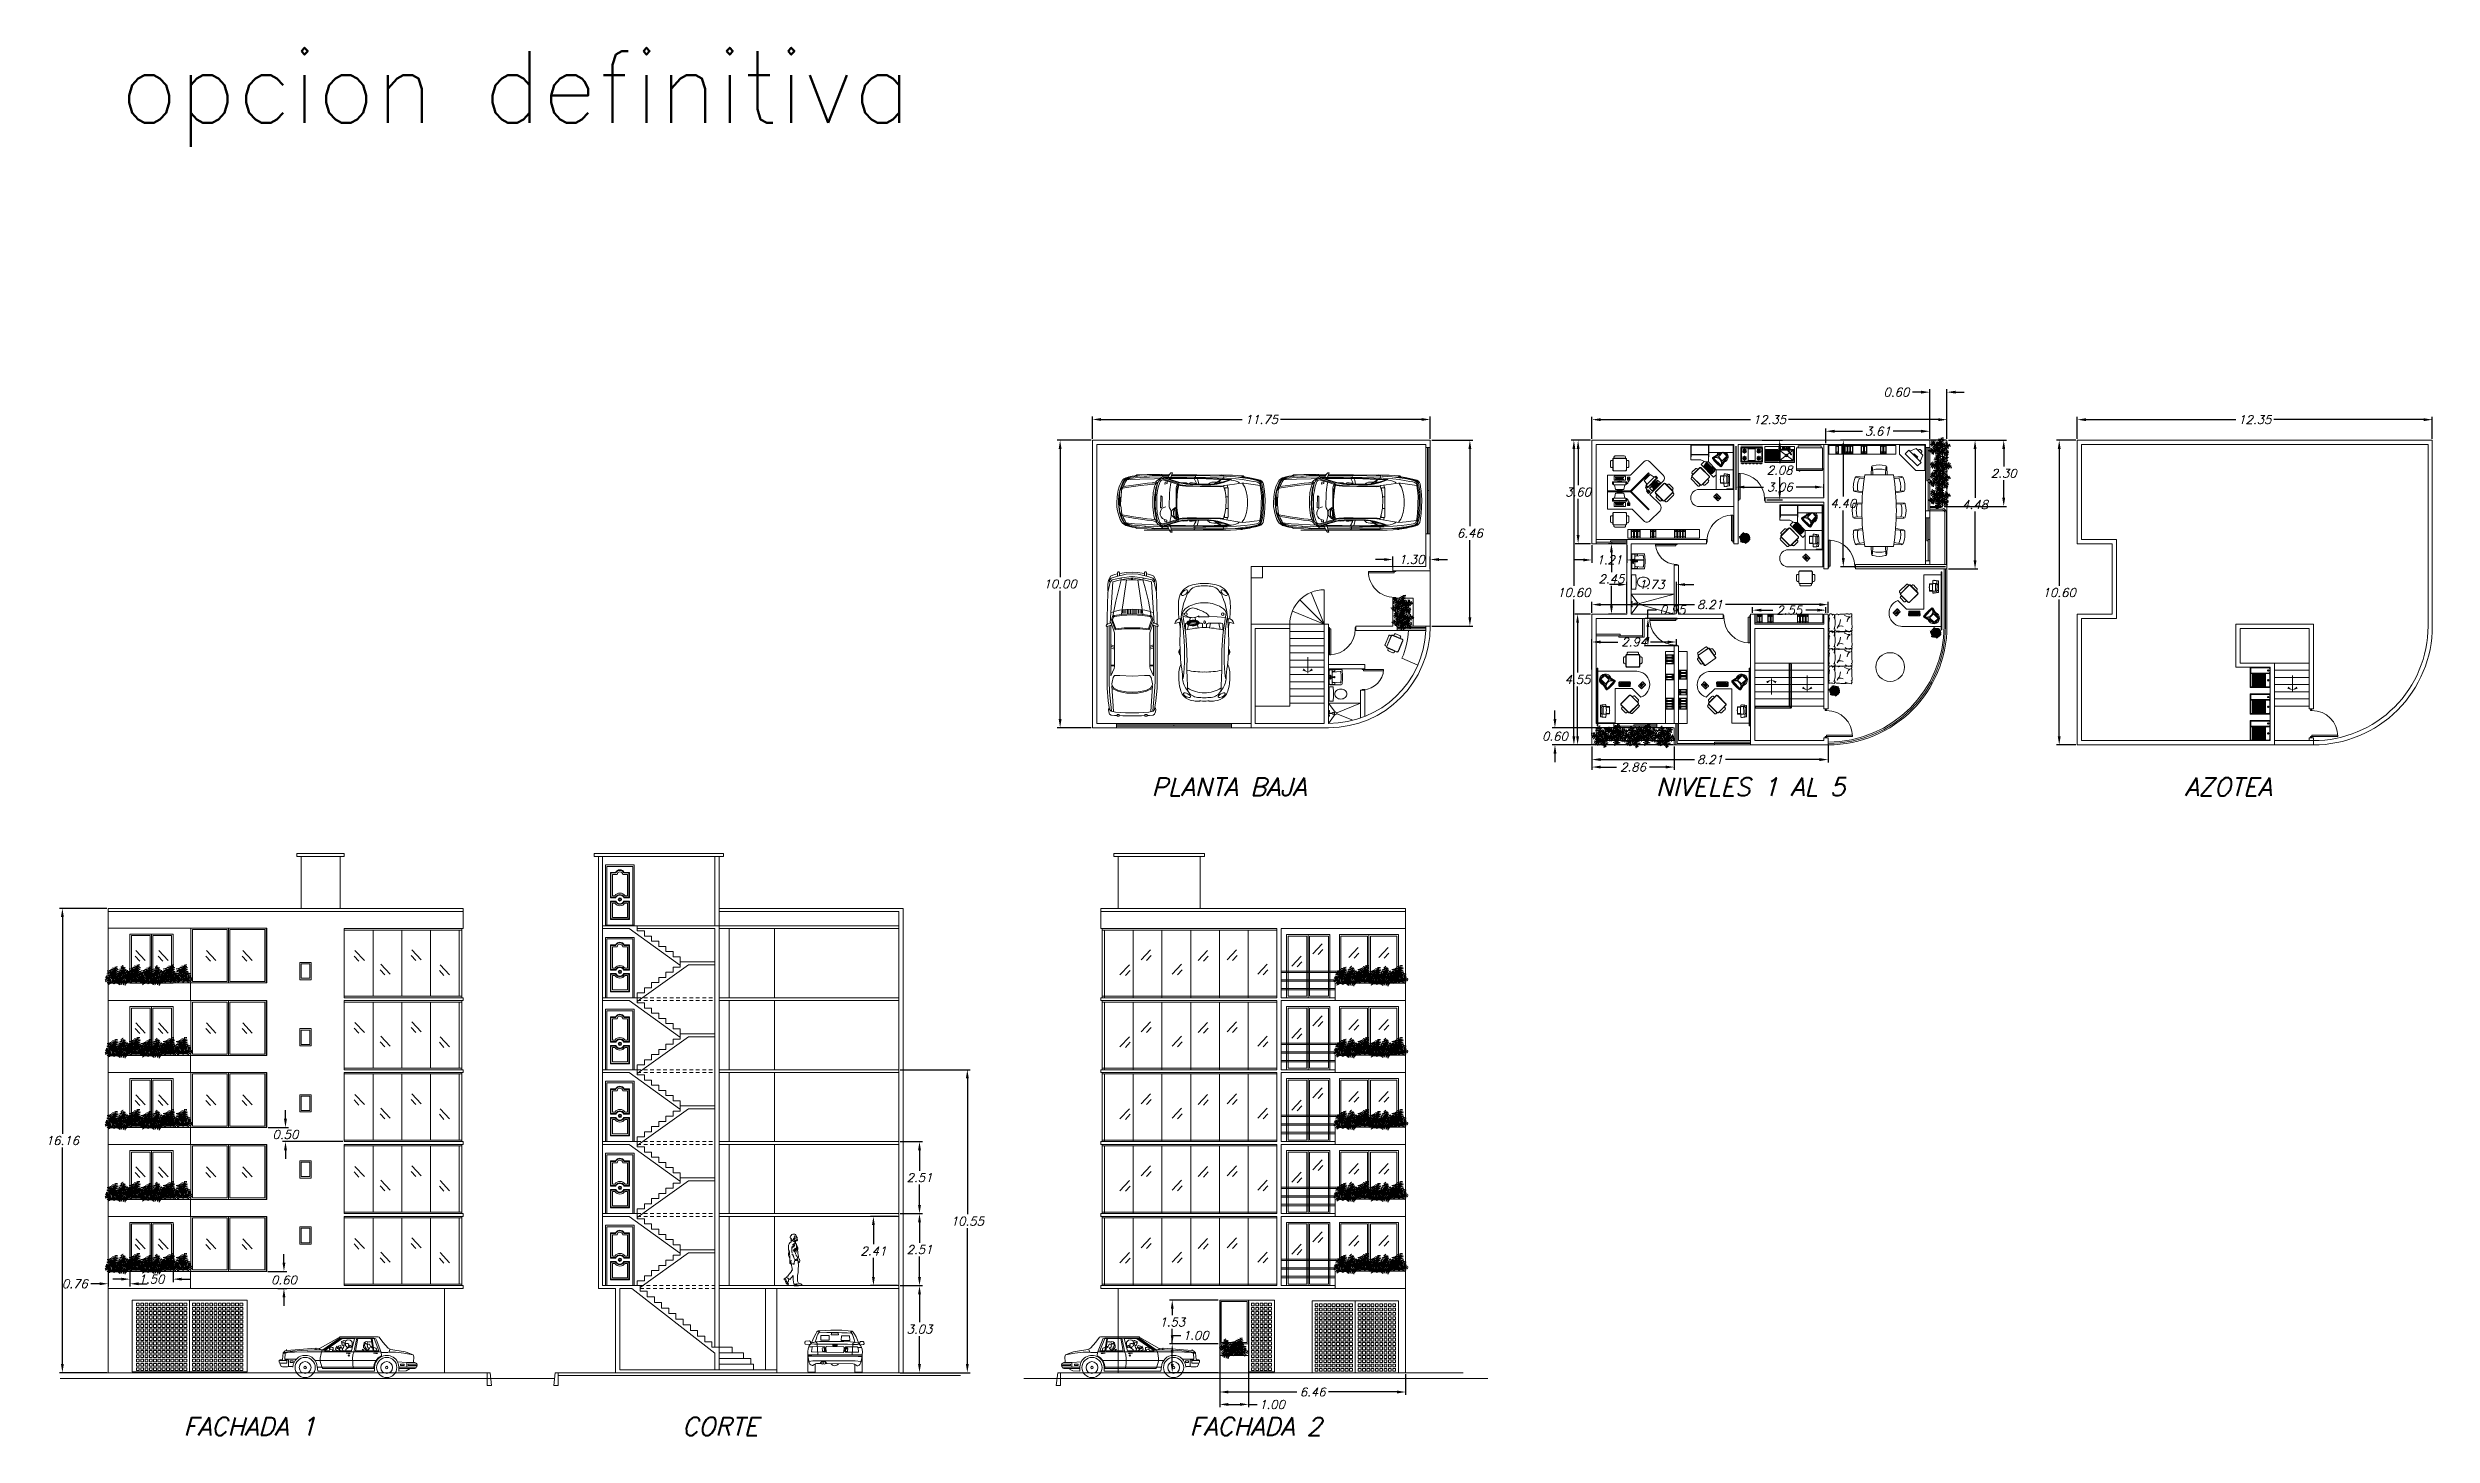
# Model space of a CAD drawing. Header units: millimetres. Extents: x 94 to 362, y 157 to 221.
# Drawn here: x 279.3 to 362.3, y 161.8 to 210.1 of the extents above; entities that cross this region are included whole.
import ezdxf

# ---------------------------------------------------------------- set-up
doc = ezdxf.new("R2010")
doc.units = ezdxf.units.MM
doc.linetypes.add('HIDDEN', pattern=[9.525, 6.35, -3.175])
doc.layers.get('0').update_dxf_attribs({"lineweight": 9})
doc.layers.get('Defpoints').update_dxf_attribs({"lineweight": 9})
for name, color, linetype, lineweight in [('ALZADOS', 7, 'Continuous', 9), ('ARBOL', 3, 'Continuous', 9), ('BARDA PERIMETRAL', 5, 'Continuous', 9), ('eq', 5, 'Continuous', 9), ('puertas y muebles', 6, 'Continuous', 9)]:
    doc.layers.add(name, color=color, linetype=linetype, lineweight=lineweight)
doc.styles.get("Standard").update_dxf_attribs({"font": 'romans.shx', "oblique": 15})
doc.dimstyles.get("Standard").update_dxf_attribs({"dimtxt": 0.3, "dimasz": 0.3, "dimexe": 0.1, "dimexo": 0.05, "dimgap": 0.09, "dimtad": 0, "dimtih": 1, "dimtoh": 1, "dimzin": 0, "dimdsep": 46, "dimtxsty": 'Standard', "dimcen": 0.09, "dimadec": 0, "dimazin": 0, "dimtfac": 1, "dimtofl": 0, "dimtmove": 0, "dimatfit": 3, "dimfxl": 1, "dimtolj": 1, "dimtzin": 0, "dimarcsym": 0})

msp = doc.modelspace()

# ---------------------------------------------------------------- texts
at = {"layer": 'Defpoints', "oblique": 15}
for s, p in [('PLANTA BAJA', (317.736, 184.072)), ('NIVELES 1 AL 5', (335.278, 184.072)), ('AZOTEA', (353.673, 184.072)), ('FACHADA 1', (284.064, 161.821)), ('CORTE', (301.41, 161.821)), ('FACHADA 2', (319.057, 161.821))]:
    msp.add_text(s, height=0.625, dxfattribs=at).set_placement(p)
at = {"layer": 'puertas y muebles'}
msp.add_text('opcion definitiva', height=2.5, dxfattribs=at).set_placement((281.851, 207.489))

# ---------------------------------------------------------------- blocks, each defined once
blk = doc.blocks.new('MESA_JUNTAS')
at = {"layer": 'puertas y muebles'}
for p, q in [((-0.856, 1.14), (-0.848, 1.158)), ((-0.803, 1.186), (-0.536, 1.164)), ((-0.793, 1.154), (-0.789, 1.186)), ((-0.792, 1.153), (-0.543, 1.111)), ((0.48, 1.25), (-0.52, 1.25)), ((-0.284, 1.517), (-0.295, 1.25)), ((-0.254, 1.504), (-0.281, 1.504)), ((-0.253, 1.503), (-0.241, 1.25)), ((-0.232, 1.565), (-0.251, 1.559)), ((0.193, 1.565), (0.211, 1.559)), ((0.213, 1.503), (0.202, 1.25)), ((0.214, 1.504), (0.246, 1.504)), ((0.244, 1.517), (0.256, 1.25)), ((0.763, 1.186), (0.497, 1.164)), ((0.752, 1.153), (0.503, 1.111)), ((0.753, 1.154), (0.749, 1.186)), ((0.817, 1.14), (0.809, 1.158)), ((-0.929, 0.215), (-0.923, 0.233)), ((-0.909, 0.719), (-0.906, 0.7)), ((-0.881, 0.266), (-0.614, 0.277)), ((-0.868, 0.662), (-0.604, 0.617)), ((-0.868, 0.236), (-0.868, 0.268)), ((-0.867, 0.235), (-0.614, 0.223)), ((-0.851, 0.69), (-0.854, 0.663)), ((-0.849, 0.691), (-0.597, 0.671)), ((0.81, 0.691), (0.558, 0.671)), ((0.829, 0.662), (0.565, 0.617)), ((0.842, 0.266), (0.574, 0.277)), ((0.827, 0.235), (0.575, 0.223)), ((0.811, 0.69), (0.815, 0.663)), ((0.828, 0.236), (0.828, 0.268)), ((0.869, 0.719), (0.866, 0.7)), ((0.889, 0.215), (0.884, 0.233)), ((-0.93, -0.21), (-0.925, -0.229)), ((-0.909, -0.719), (-0.906, -0.7)), ((-0.883, -0.262), (-0.616, -0.274)), ((-0.869, -0.232), (-0.869, -0.259)), ((-0.868, -0.231), (-0.615, -0.22)), ((-0.868, -0.662), (-0.604, -0.617)), ((-0.851, -0.69), (-0.854, -0.663)), ((-0.849, -0.691), (-0.597, -0.671)), ((0.81, -0.691), (0.558, -0.671)), ((0.829, -0.662), (0.565, -0.617)), ((0.829, -0.231), (0.576, -0.22)), ((0.844, -0.262), (0.576, -0.274)), ((0.811, -0.69), (0.815, -0.663)), ((0.83, -0.232), (0.83, -0.259)), ((0.869, -0.719), (0.866, -0.7)), ((0.891, -0.21), (0.885, -0.229)), ((-0.856, -1.14), (-0.848, -1.158)), ((-0.803, -1.186), (-0.536, -1.164)), ((-0.793, -1.154), (-0.789, -1.186)), ((-0.792, -1.153), (-0.543, -1.111)), ((0.48, -1.25), (-0.52, -1.25)), ((-0.284, -1.517), (-0.295, -1.25)), ((-0.254, -1.504), (-0.281, -1.504)), ((-0.253, -1.503), (-0.241, -1.25)), ((-0.232, -1.565), (-0.251, -1.559)), ((0.193, -1.565), (0.211, -1.559)), ((0.213, -1.503), (0.202, -1.25)), ((0.214, -1.504), (0.246, -1.504)), ((0.244, -1.517), (0.256, -1.25)), ((0.763, -1.186), (0.497, -1.164)), ((0.752, -1.153), (0.503, -1.111)), ((0.753, -1.154), (0.749, -1.186)), ((0.817, -1.14), (0.809, -1.158))]:
    blk.add_line(p, q, dxfattribs=at)
for centre, radius, start, end in [((-0.124, 0.835), 0.793, 157.37464, 188.42506), ((-0.806, 1.14), 0.0458, 85.44024, 156.47993), ((-0.792, 1.154), 0.00115, 172.89985, 260.35946), ((-0.084, 0.83), 0.689, 154.4811, 191.3186), ((7.243, 0), 7.862, 170.85216, 189.14784), ((-0.238, 1.515), 0.0458, 106.41992, 177.45961), ((-0.254, 1.502), 0.00115, 2.54039, 90), ((-0.02, 0.76), 0.689, 71.58125, 108.41875), ((-0.02, 0.801), 0.793, 74.47479, 105.52521), ((0.198, 1.515), 0.0458, 2.54039, 73.58008), ((0.214, 1.502), 0.00115, 90, 177.45961), ((-7.282, 0), 7.862, 350.85216, 9.14784), ((-7.282, 0), 7.862, 350.85216, 9.14784), ((-7.282, 0), 7.862, 350.85216, 9.14784), ((0.044, 0.83), 0.689, 348.6814, 25.5189), ((0.752, 1.154), 0.00115, 279.64054, 7.10015), ((0.767, 1.14), 0.0458, 23.52007, 94.55976), ((0.085, 0.835), 0.793, 351.57494, 22.62536), ((-0.165, 0), 0.793, 164.29583, 195.34625), ((-0.879, 0.22), 0.0458, 92.36143, 163.40112), ((-0.86, 0.707), 0.0458, 189.31977, 260.35946), ((-0.867, 0.236), 0.00115, 179.82104, 267.28065), ((-0.85, 0.69), 0.00115, 85.44024, 172.89985), ((-0.125, 0), 0.689, 161.40229, 198.23979), ((0.085, 0), 0.689, 341.76021, 18.59771), ((0.81, 0.69), 0.00115, 7.10015, 94.55976), ((0.827, 0.236), 0.00115, 272.71935, 0.17896), ((0.821, 0.707), 0.0458, 279.64054, 350.68023), ((0.84, 0.22), 0.0458, 16.59888, 87.63857), ((0.126, 0), 0.793, 344.65375, 15.70417), ((-0.881, -0.216), 0.0458, 196.24096, 267.28065), ((-0.124, -0.835), 0.793, 171.57494, 202.62536), ((-0.86, -0.707), 0.0458, 99.64054, 170.68023), ((-0.868, -0.232), 0.00115, 92.36143, 179.82104), ((-0.85, -0.69), 0.00115, 187.10015, 274.55976), ((-0.084, -0.83), 0.689, 168.6814, 205.5189), ((0.044, -0.83), 0.689, 334.4811, 11.3186), ((0.81, -0.69), 0.00115, 265.44024, 352.89985), ((0.085, -0.835), 0.793, 337.37464, 8.42506), ((0.829, -0.232), 0.00115, 0.17896, 87.63857), ((0.821, -0.707), 0.0458, 9.31977, 80.35946), ((0.841, -0.216), 0.0458, 272.71935, 343.75904), ((-0.806, -1.14), 0.0458, 203.52007, 274.55976), ((-0.792, -1.154), 0.00115, 99.64054, 187.10015), ((-0.238, -1.515), 0.0458, 182.54039, 253.58008), ((-0.254, -1.502), 0.00115, 270, 357.45961), ((-0.02, -0.76), 0.689, 251.58125, 288.41875), ((-0.02, -0.801), 0.793, 254.47479, 285.52521), ((0.198, -1.515), 0.0458, 286.41992, 357.45961), ((0.214, -1.502), 0.00115, 182.54039, 270), ((0.752, -1.154), 0.00115, 352.89985, 80.35946), ((0.767, -1.14), 0.0458, 265.44024, 336.47993)]:
    blk.add_arc(centre, radius, start, end, dxfattribs=at)
blk = doc.blocks.new('PC')
at = {"layer": 'puertas y muebles'}
for p, q in [((-0.525, 0.316), (-0.513, 0.32)), ((-0.525, 0.116), (-0.525, 0.316)), ((-0.513, 0.111), (-0.525, 0.116)), ((-0.331, 0.41), (-0.513, 0.378)), ((-0.513, 0.054), (-0.513, 0.378)), ((-0.331, 0.021), (-0.513, 0.054)), ((-0.331, -0.018), (-0.331, 0.449)), ((-0.214, 0.449), (-0.331, 0.449)), ((-0.214, 0.488), (-0.315, 0.488)), ((-0.315, 0.449), (-0.315, 0.488)), ((-0.236, 0.449), (-0.236, 0.488)), ((-0.23, -0.018), (-0.23, 0.449)), ((-0.214, -0.056), (-0.214, 0.488)), ((-0.114, 0.043), (-0.114, 0.376)), ((-0.08, 0.06), (-0.08, 0.351)), ((-0.05, 0.048), (-0.05, 0.375)), ((-0.214, -0.018), (-0.331, -0.018)), ((-0.315, -0.056), (-0.315, -0.018)), ((-0.214, -0.056), (-0.315, -0.056)), ((-0.236, -0.056), (-0.236, -0.018))]:
    blk.add_line(p, q, dxfattribs=at)
blk.add_lwpolyline([(-0.121, 0.566), (-0.138, 0.57), (-0.162, 0.57), (-0.194, 0.566), (-0.223, 0.546), (-0.276, 0.536), (-0.282, 0.517), (-0.296, 0.488)], dxfattribs=at)
for points in [[(0, 0.445), (-0.155, 0.445), (-0.155, 0), (0, 0)], [(-0.15, 0.523), (-0.036, 0.523), (-0.036, 0.612), (-0.15, 0.612)]]:
    blk.add_lwpolyline(points, close=True, dxfattribs=at)
for centre, radius, start, end in [((-1.235, 0.216), 1.036, 350.06052, 9.93948), ((-0.111, 0.567), 0.00929, 113.29997, 256.59583), ((-0.093, 0.542), 0.0395, 76.77696, 123.65142), ((-0.118, 0.472), 0.0857, 71.07626, 86.91202), ((-0.088, 0.567), 0.0226, 148.91778, 207.51041), ((-0.087, 0.567), 0.0142, 255.92019, 78.58212)]:
    blk.add_arc(centre, radius, start, end, dxfattribs=at)
blk = doc.blocks.new('S39')
for points in [[(-0.25, -0.1), (-0.25, -0.05, -0.414214), (-0.2, 0), (0.2, 0, -0.414214), (0.25, -0.05), (0.25, -0.1), (-0.25, -0.1)], [(-0.4, -0.35), (-0.4, -0.25, -0.414214), (-0.35, -0.2), (-0.3, -0.2), (-0.3, -0.5), (-0.35, -0.5, -0.414214), (-0.4, -0.45), (-0.4, -0.35)], [(-0.3, -0.4), (-0.3, -0.15, -0.414214), (-0.25, -0.1), (0.25, -0.1, -0.414214), (0.3, -0.15), (0.3, -0.6, -0.414214), (0.25, -0.65), (-0.25, -0.65, -0.414214), (-0.3, -0.6), (-0.3, -0.4)], [(0.3, -0.35), (0.3, -0.2), (0.35, -0.2, -0.414214), (0.4, -0.25), (0.4, -0.45, -0.414214), (0.35, -0.5), (0.3, -0.5), (0.3, -0.35)]]:
    blk.add_lwpolyline(points, format="xyb")
for points in [[(-0.3, -0.4), (-0.3, -0.15, -0.414214), (-0.25, -0.1), (0.25, -0.1, -0.414214), (0.3, -0.15), (0.3, -0.6, -0.414214), (0.25, -0.65), (-0.25, -0.65, -0.414214), (-0.3, -0.6)], [(-0.29, -0.4), (-0.29, -0.15, -0.414214), (-0.25, -0.11), (0.25, -0.11, -0.414214), (0.29, -0.15), (0.29, -0.6, -0.414214), (0.25, -0.64), (-0.25, -0.64, -0.414214), (-0.29, -0.6)]]:
    blk.add_lwpolyline(points, format="xyb", close=True)
blk = doc.blocks.new('MODULO_3PERS')
at = {"layer": 'puertas y muebles'}
for p, q in [((-0.651, 1.025), (-1.11, 0.566)), ((0.021, 0.566), (-0.438, 1.025)), ((-1.11, 0.354), (-0.651, -0.106)), ((-0.605, 0.647), (-0.626, 0.626)), ((-0.626, 0.626), (0, 0)), ((0, 0), (-0.626, -0.626)), ((-0.605, 0.647), (0.027, 0.015)), ((0.821, 0.566), (0.021, 0.566)), ((0.821, 0.015), (0.027, 0.015)), ((0.821, 0.566), (0.821, -0.616)), ((-1.004, -0.46), (-0.651, -0.106)), ((-0.651, -1.025), (-1.004, -0.672)), ((-0.605, -0.647), (-0.626, -0.626)), ((0.027, -0.015), (-0.605, -0.647)), ((-0.029, -0.616), (-0.438, -1.025)), ((0.821, -0.616), (-0.029, -0.616)), ((0.821, -0.015), (0.027, -0.015))]:
    blk.add_line(p, q, dxfattribs=at)
for centre, start, end in [((-0.544, 0.919), 45, 135), ((-1.004, 0.46), 135, 225), ((-0.898, -0.566), 135, 225), ((-0.544, -0.919), 225, 315)]:
    blk.add_arc(centre, 0.15, start, end, dxfattribs=at)
at = {"layer": 'puertas y muebles', "xscale": 0.7999999999999545, "yscale": 0.7999999999999545, "zscale": 0.7999999999999545}
blk.add_blockref('S39', (0.398, 1.232), dxfattribs=at)
at = {"layer": 'puertas y muebles'}
for name, p, xscale, yscale, zscale, rotation in [('S39', (-1.36, -0.241), 0.7999999999999582, 0.7999999999999582, 0.7999999999999582, 134.9999999999943), ('PC', (-1.019, 0.296), 0.9000000000000233, 0.9000000000000233, 0.9000000000000233, 225), ('PC', (0.595, 0.529), 0.8999999999999773, 0.8999999999999773, 0.8999999999999773, 90), ('PC', (0.595, -0.529), -0.8999999999999773, 0.8999999999999773, 0.9, 90), ('S39', (0.398, -1.25), -0.7999999999999545, 0.7999999999999545, 0.8, 180)]:
    blk.add_blockref(name, p, dxfattribs=dict(at, xscale=xscale, yscale=yscale, zscale=zscale, rotation=rotation))
blk = doc.blocks.new('MODULO_CAJON')
at = {"layer": 'puertas y muebles'}
for p, q in [((0.401, -0.239), (0.267, -0.372)), ((0.426, -0.531), (0.267, -0.372)), ((0.486, -0.73), (0.267, -0.372)), ((0.27, -0.863), (0.27, -0.018)), ((0.384, -0.211), (0.27, -0.325)), ((0.448, -0.729), (0.27, -0.437)), ((0.56, -0.398), (0.401, -0.239)), ((0.731, -0.441), (0.401, -0.239)), ((0.757, -0.42), (0.411, -0.208)), ((0.56, -0.398), (0.426, -0.531)), ((0.469, -0.703), (0.426, -0.531)), ((0.731, -0.441), (0.469, -0.703)), ((0.762, -0.455), (0.484, -0.733)), ((0.731, -0.441), (0.56, -0.398)), ((0.604, -0.881), (0.883, -0.61)), ((0.641, -0.906), (0.879, -0.668)), ((0.649, -0.947), (0.841, -0.755)), ((0.659, -0.956), (0.851, -0.765)), ((0.667, -0.962), (0.857, -0.771)), ((0.677, -0.971), (0.867, -0.781)), ((0.68, -0.974), (0.87, -0.784)), ((0.69, -0.983), (0.863, -0.81)), ((0.694, -0.986), (0.867, -0.813)), ((0.704, -0.995), (0.893, -0.807)), ((0.708, -0.999), (0.896, -0.81)), ((0.717, -1.008), (0.905, -0.819)), ((0.721, -1.011), (0.909, -0.823)), ((0.747, -1.028), (1, -0.775)), ((0.783, -0.832), (0.774, -0.823)), ((0.796, -0.819), (0.787, -0.81)), ((0.809, -0.806), (0.8, -0.797)), ((0.817, -0.831), (0.808, -0.821)), ((0.822, -0.794), (0.812, -0.784)), ((0.83, -0.818), (0.82, -0.808)), ((0.834, -0.781), (0.825, -0.771)), ((0.842, -0.805), (0.833, -0.796)), ((0.846, -0.828), (0.836, -0.818)), ((0.851, -0.762), (0.844, -0.755)), ((0.855, -0.792), (0.846, -0.783)), ((0.857, -0.816), (0.847, -0.807)), ((0.851, -0.746), (0.88, -0.717)), ((0.857, -0.755), (0.851, -0.749)), ((0.864, -0.835), (0.854, -0.826)), ((0.86, -0.755), (0.889, -0.726)), ((0.869, -0.746), (0.86, -0.737)), ((0.867, -0.778), (0.86, -0.771)), ((0.876, -0.823), (0.863, -0.81)), ((0.867, -0.762), (0.896, -0.733)), ((0.873, -0.771), (0.867, -0.765)), ((0.88, -0.736), (0.87, -0.726)), ((0.893, -0.804), (0.873, -0.784)), ((0.876, -0.771), (0.905, -0.742)), ((0.885, -0.762), (0.876, -0.753)), ((0.88, -0.775), (0.909, -0.746)), ((0.886, -0.784), (0.88, -0.778)), ((0.889, -0.724), (0.882, -0.717)), ((0.896, -0.752), (0.886, -0.742)), ((0.889, -0.784), (0.918, -0.755)), ((0.898, -0.775), (0.889, -0.766)), ((0.905, -0.74), (0.898, -0.733)), ((0.909, -0.765), (0.899, -0.755)), ((0.905, -0.817), (0.899, -0.81)), ((0.905, -0.724), (0.934, -0.694)), ((0.912, -0.733), (0.905, -0.726)), ((0.92, -0.727), (0.911, -0.718)), ((0.918, -0.753), (0.911, -0.746)), ((0.918, -0.83), (0.912, -0.823)), ((0.914, -0.733), (0.943, -0.704)), ((0.916, -0.79), (0.924, -0.782)), ((0.923, -0.8), (0.916, -0.793)), ((0.918, -0.737), (0.947, -0.708)), ((0.927, -0.72), (0.918, -0.711)), ((0.925, -0.746), (0.918, -0.739)), ((0.918, -0.814), (0.947, -0.785)), ((0.925, -0.823), (0.918, -0.816)), ((0.933, -0.74), (0.924, -0.731)), ((0.935, -0.713), (0.925, -0.703)), ((0.925, -0.8), (0.933, -0.792)), ((0.927, -0.67), (1, -0.751)), ((0.927, -0.746), (0.948, -0.726)), ((0.933, -0.789), (0.927, -0.782)), ((0.928, -0.823), (0.957, -0.794)), ((0.937, -0.814), (0.928, -0.804)), ((0.94, -0.733), (0.931, -0.724)), ((0.931, -0.75), (0.951, -0.729)), ((0.938, -0.759), (0.931, -0.752)), ((0.937, -0.694), (0.943, -0.702)), ((0.946, -0.753), (0.937, -0.744)), ((0.96, -0.739), (0.938, -0.716)), ((0.947, -0.803), (0.938, -0.794)), ((0.94, -0.759), (0.968, -0.731)), ((0.944, -0.762), (0.971, -0.735)), ((0.953, -0.746), (0.944, -0.736)), ((0.95, -0.772), (0.944, -0.765)), ((0.949, -0.708), (0.968, -0.729)), ((0.959, -0.766), (0.95, -0.757)), ((0.957, -0.791), (0.95, -0.785)), ((0.953, -0.772), (0.973, -0.752)), ((0.966, -0.759), (0.957, -0.749)), ((0.957, -0.775), (0.977, -0.755)), ((0.963, -0.785), (0.957, -0.778)), ((0.972, -0.779), (0.963, -0.769)), ((0.986, -0.764), (0.964, -0.742)), ((0.966, -0.785), (0.992, -0.759)), ((0.979, -0.772), (0.97, -0.762)), ((0.974, -0.735), (0.992, -0.756)), ((1.081, -0.34), (1.026, -0.335)), ((1.039, -0.144), (1.036, -0.203)), ((1.081, -0.34), (1.081, -0.198)), ((1.081, -0.34), (1.086, -0.457)), ((1.084, -0.248), (1.084, -0.218)), ((1.086, -0.457), (1.199, -0.457)), ((1.094, -0.197), (1.094, -0.182)), ((1.101, -0.181), (1.101, -0.142)), ((1.101, -0.196), (1.101, -0.181)), ((1.101, -0.343), (1.101, -0.457)), ((1.111, -0.195), (1.111, -0.18)), ((1.119, -0.192), (1.119, -0.18)), ((1.229, -0.457), (1.341, -0.457)), ((1.309, -0.189), (1.309, -0.177)), ((1.316, -0.192), (1.316, -0.177)), ((1.326, -0.178), (1.326, -0.141)), ((1.326, -0.193), (1.326, -0.178)), ((1.326, -0.343), (1.326, -0.457)), ((1.334, -0.193), (1.334, -0.178)), ((1.346, -0.34), (1.341, -0.457)), ((1.344, -0.244), (1.344, -0.214)), ((1.346, -0.34), (1.346, -0.194)), ((1.346, -0.34), (1.451, -0.335)), ((1.439, -0.144), (1.441, -0.203)), ((1.748, -0.547), (1.755, -0.554)), ((1.79, -0.589), (1.849, -0.648)), ((1.815, -0.494), (1.808, -0.487)), ((1.909, -0.588), (1.85, -0.529)), ((0.642, -0.954), (0.724, -1.028)), ((0.649, -0.95), (0.656, -0.956)), ((0.668, -0.947), (0.659, -0.938)), ((0.667, -0.965), (0.674, -0.971)), ((0.681, -0.934), (0.672, -0.925)), ((0.689, -0.958), (0.68, -0.949)), ((0.681, -0.977), (0.688, -0.983)), ((0.694, -0.921), (0.685, -0.912)), ((0.702, -0.945), (0.693, -0.936)), ((0.694, -0.989), (0.701, -0.995)), ((0.705, -0.968), (0.696, -0.959)), ((0.707, -0.908), (0.697, -0.899)), ((0.71, -0.989), (0.701, -0.98)), ((0.715, -0.933), (0.705, -0.923)), ((0.708, -1.001), (0.715, -1.008)), ((0.718, -0.955), (0.709, -0.946)), ((0.72, -0.896), (0.71, -0.886)), ((0.723, -0.976), (0.714, -0.967)), ((0.727, -0.92), (0.718, -0.911)), ((0.731, -0.943), (0.721, -0.933)), ((0.721, -1.013), (0.728, -1.02)), ((0.732, -0.883), (0.723, -0.874)), ((0.736, -0.963), (0.727, -0.954)), ((0.736, -0.989), (0.727, -0.98)), ((0.731, -1.02), (0.918, -0.832)), ((0.74, -0.907), (0.731, -0.898)), ((0.741, -1.01), (0.732, -1)), ((0.743, -0.93), (0.734, -0.92)), ((0.745, -0.87), (0.736, -0.861)), ((0.749, -0.95), (0.739, -0.941)), ((0.749, -0.976), (0.739, -0.967)), ((0.753, -0.894), (0.744, -0.885)), ((0.754, -0.997), (0.745, -0.987)), ((0.756, -0.917), (0.747, -0.908)), ((0.758, -0.857), (0.748, -0.848)), ((0.761, -0.938), (0.752, -0.928)), ((0.762, -0.963), (0.752, -0.954)), ((0.766, -0.882), (0.756, -0.872)), ((0.767, -0.984), (0.757, -0.975)), ((0.769, -0.904), (0.76, -0.895)), ((0.771, -0.845), (0.761, -0.835)), ((0.774, -0.925), (0.765, -0.916)), ((0.774, -0.951), (0.765, -0.941)), ((0.779, -0.869), (0.769, -0.86)), ((0.782, -0.891), (0.772, -0.882)), ((0.787, -0.912), (0.778, -0.903)), ((0.787, -0.938), (0.778, -0.928)), ((0.791, -0.856), (0.782, -0.847)), ((0.795, -0.879), (0.785, -0.869)), ((0.8, -0.899), (0.79, -0.89)), ((0.8, -0.925), (0.791, -0.916)), ((0.804, -0.843), (0.795, -0.834)), ((0.807, -0.866), (0.798, -0.857)), ((0.813, -0.887), (0.803, -0.877)), ((0.813, -0.912), (0.803, -0.903)), ((0.82, -0.853), (0.811, -0.844)), ((0.825, -0.874), (0.816, -0.864)), ((0.825, -0.899), (0.816, -0.89)), ((0.833, -0.84), (0.824, -0.831)), ((0.838, -0.861), (0.829, -0.852)), ((0.838, -0.887), (0.829, -0.877)), ((0.851, -0.848), (0.842, -0.839)), ((0.851, -0.874), (0.842, -0.865)), ((0.864, -0.861), (0.854, -0.852)), ((0.869, -0.882), (0.859, -0.873)), ((0.877, -0.848), (0.867, -0.839)), ((0.882, -0.869), (0.872, -0.86)), ((0.894, -0.856), (0.885, -0.847)), ((0.907, -0.844), (0.898, -0.834))]:
    blk.add_line(p, q, dxfattribs=at)
for points in [[(0, 0), (0.425, 0), (0.425, -0.018), (0, -0.018)], [(0, -1.492), (0, 0), (0.018, 0), (0.018, -1.492)], [(0.425, 0.002), (1.557, 0.002), (1.557, -0.024), (0.425, -0.024)], [(1.539, -0.234), (1.539, 0.003), (1.557, 0.003), (1.557, -0.234)], [(0, -0.863), (0.425, -0.863), (0.425, -0.881), (0, -0.881)], [(0, -1.474), (0.425, -1.474), (0.425, -1.492), (0, -1.492)], [(0.341, -1.474), (0.341, -0.881), (0.359, -0.881), (0.359, -1.474)]]:
    blk.add_lwpolyline(points, close=True, dxfattribs=at)
for points in [[(1.557, -1.196), (1.557, 0.001), (2.157, 0.001), (2.157, -1.196)], [(1.046, -0.61), (1.133, -0.699), (0.689, -1.131), (0.589, -1.027)], [(1.557, -0.61), (0.883, -0.61), (0.883, -0.024), (1.557, -0.024)], [(1.9, -0.494), (1.755, -0.639)], [(1.849, -0.648), (1.909, -0.588)], [(0.425, -1.492), (0.531, -1.492), (0.531, -1.145), (0.604, -0.995), (0.604, -0.881), (0.425, -0.881)]]:
    blk.add_lwpolyline(points, dxfattribs=at)
for points in [[(1.861, -0.455), (1.854, -0.448, 0.414214), (1.847, -0.448), (1.709, -0.586, 0.414214), (1.709, -0.593), (1.716, -0.6)], [(1.744, -0.628), (1.808, -0.692, 0.414214), (1.815, -0.692), (1.953, -0.554, 0.414214), (1.953, -0.547), (1.889, -0.483)]]:
    blk.add_lwpolyline(points, format="xyb", dxfattribs=at)
blk.add_lwpolyline([(1.716, -0.6), (1.744, -0.628, 0.414214), (1.751, -0.628), (1.889, -0.49, 0.414214), (1.889, -0.483), (1.861, -0.455, 0.414214), (1.854, -0.455), (1.716, -0.593, 0.414214)], format="xyb", close=True, dxfattribs=at)
for centre, radius in [((0.903, -0.701), 0.0022), ((0.91, -0.695), 0.0022), ((0.917, -0.688), 0.0022), ((1.815, -0.6), 0.005), ((1.826, -0.589), 0.005), ((1.826, -0.611), 0.005), ((1.836, -0.579), 0.005), ((1.836, -0.6), 0.005), ((1.836, -0.621), 0.005), ((1.847, -0.589), 0.005), ((1.847, -0.611), 0.005), ((1.847, -0.632), 0.005), ((1.85, -0.565), 0.005), ((1.858, -0.6), 0.005), ((1.858, -0.621), 0.005), ((1.861, -0.554), 0.005), ((1.861, -0.575), 0.005), ((1.868, -0.611), 0.005), ((1.872, -0.565), 0.005), ((1.872, -0.586), 0.005), ((1.882, -0.575), 0.005), ((1.882, -0.597), 0.005), ((1.893, -0.586), 0.005), ((0.69, -0.884), 0.0022), ((0.697, -0.877), 0.0022), ((0.704, -0.87), 0.0022), ((0.711, -0.863), 0.0022), ((0.717, -0.857), 0.0022), ((0.724, -0.85), 0.0022), ((0.731, -0.843), 0.0022)]:
    blk.add_circle(centre, radius, dxfattribs=at)
for centre, radius, start, end in [((0.42, -0.391), 0.2, 17.82668, 138.50921), ((0.42, -0.391), 0.2, 221.49079, 252.08276), ((0.4, -0.227), 0.0225, 58.48127, 134.95472), ((0.468, -0.717), 0.0225, 211.42817, 314.95472), ((0.746, -0.44), 0.0225, 314.95472, 58.48127), ((0.843, -0.757), 0.00187, 45, 135), ((0.852, -0.747), 0.00187, 135, 225), ((0.849, -0.763), 0.00187, 315, 45), ((0.859, -0.754), 0.00187, 225, 315), ((0.859, -0.773), 0.00187, 45, 135), ((0.868, -0.763), 0.00187, 135, 225), ((0.865, -0.779), 0.00187, 315, 45), ((0.872, -0.786), 0.00187, 45, 135), ((0.875, -0.77), 0.00187, 225, 315), ((0.902, -0.692), 0.033, 41.90594, 135), ((0.881, -0.776), 0.00187, 135, 225), ((0.881, -0.718), 0.00187, 45, 135), ((0.888, -0.783), 0.00187, 225, 315), ((0.888, -0.725), 0.00187, 315, 45), ((0.891, -0.805), 0.00187, 315, 45), ((0.897, -0.734), 0.00187, 45, 135), ((0.897, -0.811), 0.00187, 45, 135), ((0.906, -0.725), 0.00187, 135, 225), ((0.904, -0.741), 0.00187, 315, 45), ((0.904, -0.818), 0.00187, 315, 45), ((0.91, -0.747), 0.00187, 45, 135), ((0.91, -0.824), 0.00187, 45, 135), ((0.913, -0.732), 0.00187, 225, 315), ((0.917, -0.792), 0.00187, 135, 225), ((0.919, -0.738), 0.00187, 135, 225), ((0.917, -0.754), 0.00187, 315, 45), ((0.92, -0.815), 0.00187, 135, 225), ((0.924, -0.798), 0.00187, 225, 315), ((0.925, -0.784), 0.00187, 45, 135), ((0.926, -0.745), 0.00187, 225, 315), ((0.926, -0.822), 0.00187, 225, 315), ((0.932, -0.751), 0.00187, 135, 225), ((0.932, -0.79), 0.00187, 315, 45), ((0.936, -0.696), 0.00187, 41.90594, 135), ((0.939, -0.758), 0.00187, 225, 315), ((0.942, -0.703), 0.00187, 315, 41.90594), ((0.945, -0.764), 0.00187, 135, 225), ((0.948, -0.709), 0.00187, 41.90594, 135), ((0.949, -0.786), 0.00187, 45, 135), ((0.952, -0.77), 0.00187, 225, 315), ((0.958, -0.777), 0.00187, 135, 225), ((0.955, -0.793), 0.00187, 315, 45), ((0.965, -0.783), 0.00187, 225, 315), ((0.966, -0.73), 0.00187, 315, 41.90594), ((0.972, -0.737), 0.00187, 41.90594, 135), ((0.991, -0.757), 0.00187, 315, 41.90594), ((0.988, -0.763), 0.0165, 315, 45), ((1.239, -1.848), 1.658, 82.80817, 97.19183), ((1.239, -5.094), 4.953, 87.68585, 92.31415), ((1.214, 0.532), 0.883, 261.36794, 278.63206), ((1.239, -1.848), 1.608, 86.25533, 95.53251), ((1.239, -1.848), 1.673, 94.11393, 94.97297), ((1.239, -1.848), 1.66, 94.14496, 94.40451), ((1.214, -0.45), 0.0166, 203.49127, 336.50873), ((1.239, -1.848), 1.673, 86.74418, 87.60157), ((1.239, -1.848), 1.66, 87.32441, 87.5835), ((0.664, -0.929), 0.033, 135, 228.09408), ((0.651, -0.949), 0.00187, 135, 228.09408), ((0.658, -0.955), 0.00187, 228.09408, 315), ((0.668, -0.963), 0.00187, 135, 228.09408), ((0.675, -0.97), 0.00187, 228.09408, 315), ((0.682, -0.975), 0.00187, 135, 228.09408), ((0.689, -0.982), 0.00187, 228.09408, 315), ((0.695, -0.988), 0.00187, 135, 228.09408), ((0.702, -0.994), 0.00187, 228.09408, 315), ((0.709, -1), 0.00187, 135, 228.09408), ((0.716, -1.006), 0.00187, 228.09408, 315), ((0.723, -1.012), 0.00187, 135, 228.09408), ((0.736, -1.016), 0.0165, 225, 315), ((0.73, -1.018), 0.00187, 228.09408, 315), ((0.917, -0.831), 0.00187, 315, 45), ((1.857, -1.196), 0.3, 180, 0)]:
    blk.add_arc(centre, radius, start, end, dxfattribs=at)
for centre, major_axis, ratio, start_param, end_param in [((0.653, -0.626), (-0.13, 0.164), 0.944097, -1.254746, 1.312394), ((0.623, -0.594), (-0.137, -0.136), 0.086668, 6.241492, 9.4576)]:
    blk.add_ellipse(centre, major_axis=major_axis, ratio=ratio, start_param=start_param, end_param=end_param, dxfattribs=at)
for points in [[(1.026, -0.335), (1.016, -0.306), (1.026, -0.265), (1.024, -0.235), (1.031, -0.203)], [(1.451, -0.335), (1.461, -0.306), (1.451, -0.265), (1.454, -0.235), (1.446, -0.203)]]:
    blk.add_spline(points, degree=3, dxfattribs=at)
at = {"layer": 'puertas y muebles', "xscale": 0.7999999999999582, "yscale": 0.7999999999999582, "zscale": 0.7999999999999582, "rotation": 225.0000000000057}
blk.add_blockref('S39', (1.32, -1.36), dxfattribs=at)
blk = doc.blocks.new('PUERTA90')
at = {"layer": 'puertas y muebles'}
for points in [[(0.025, -0.025), (-0.025, -0.025), (-0.025, 0), (0.025, 0)], [(0.025, -0.95), (-0.025, -0.95), (-0.025, -0.925), (0.025, -0.925)], [(0.925, -0.925), (0.925, -0.875), (0.025, -0.875), (0.025, -0.925)]]:
    blk.add_lwpolyline(points, close=True, dxfattribs=at)
blk.add_arc((0.025, -0.925), 0.9, 360, 90, dxfattribs=at)
blk = doc.blocks.new('PLANTA_PLANTA')
at = {"layer": 'ARBOL', "linetype": 'ByBlock'}
for p in [(-0.39, 0.3), (0.07, 0.49), (0.47, 0.19), (-0.45, -0.19), (-0.06, -0.5), (0.4, -0.3)]:
    blk.add_line(p, (0.01, 0), dxfattribs=at)
for centre, radius, start, end in [((-0.3, 0.12), 0.115, 88.9198, 152.2541), ((-0.25, -0.04), 0.26, 96.7061, 126.0092), ((-0.25, 0.05), 0.16, 197.2361, 267.3809), ((-0.19, 0.17), 0.268, 217.5932, 261.2586), ((-0.25, 0.01), 0.16, 77.8787, 148.0235), ((-0.22, -0.11), 0.268, 84.001, 127.6664), ((-0.24, 0.31), 0.115, 133.0055, 196.3398), ((-0.08, 0.3), 0.26, 159.2504, 188.5535), ((-0.16, 0.08), 0.16, 197.2361, 267.3809), ((-0.1, 0.2), 0.268, 217.5932, 261.2586), ((-0.18, -0.04), 0.16, 77.8787, 148.0235), ((-0.15, -0.17), 0.268, 84.001, 127.6664), ((-0.19, 0.27), 0.115, 133.0055, 196.3398), ((-0.02, 0.26), 0.26, 159.2504, 188.5535), ((-0.12, -0.1), 0.156, 56.0557, 156.2644), ((-0.1, -0.2), 0.236, 74.2963, 135.8176), ((-0.04, 0.22), 0.236, 209.442, 270.9633), ((-0.09, 0.12), 0.156, 188.9952, 289.2039), ((-0.08, 0.24), 0.16, 137.2361, 207.3809), ((0.05, 0.25), 0.268, 157.5932, 201.2586), ((0, 0.19), 0.16, 137.2361, 207.3809), ((-0.21, -0.01), 0.236, 14.2963, 75.8176), ((-0.14, 0.07), 0.156, 356.0557, 96.2644), ((0.13, 0.2), 0.268, 157.5932, 201.2586), ((-0.22, 0.05), 0.268, 24.001, 67.6664), ((-0.12, 0.14), 0.16, 17.8787, 88.0235), ((-0.11, 0.23), 0.16, 17.8787, 88.0235), ((-0.2, 0.14), 0.268, 24.001, 67.6664), ((0.06, 0.15), 0.156, 128.9952, 229.2039), ((0.17, 0.15), 0.236, 149.442, 210.9633), ((-0.04, 0.33), 0.115, 28.9198, 92.2541), ((-0.15, 0.2), 0.26, 36.7061, 66.0092), ((0.17, 0.03), 0.156, 68.9952, 169.2039), ((0.22, -0.06), 0.236, 89.442, 150.9633), ((0.17, 0.1), 0.16, 77.2361, 147.3809), ((0.24, -0.01), 0.268, 97.5932, 141.2586), ((0.18, 0.19), 0.16, 77.2361, 147.3809), ((0.25, 0.08), 0.268, 97.5932, 141.2586), ((0.22, 0.16), 0.26, 99.2504, 128.5535), ((-0.11, 0.19), 0.236, 314.2963, 15.8176), ((0.11, 0.19), 0.236, 254.2963, 315.8176), ((0.14, 0.09), 0.156, 236.0557, 336.2644), ((0.06, -0.22), 0.236, 29.442, 90.9633), ((0.22, 0.22), 0.26, 99.2504, 128.5535), ((0.14, 0.3), 0.115, 73.0055, 136.3398), ((-0.01, 0.16), 0.156, 296.0557, 36.2644), ((0.11, -0.13), 0.156, 8.9952, 109.2039), ((0.15, 0.37), 0.115, 73.0055, 136.3398), ((-0.06, 0.22), 0.268, 324.001, 7.6664), ((0.12, -0.2), 0.268, 37.5932, 81.2586), ((0.07, 0.18), 0.16, 317.8787, 28.0235), ((0.18, -0.09), 0.16, 17.2361, 87.3809), ((0.03, 0.25), 0.268, 324.001, 7.6664), ((0.2, -0.17), 0.268, 37.5932, 81.2586), ((0.15, 0.22), 0.16, 317.8787, 28.0235), ((0.26, -0.05), 0.16, 17.2361, 87.3809), ((0.1, 0.24), 0.26, 336.7061, 6.0092), ((0.25, -0.1), 0.26, 39.2504, 68.5535), ((0.26, 0.21), 0.115, 328.9198, 32.2541), ((0.34, 0.04), 0.115, 13.0055, 76.3398), ((0.31, -0.08), 0.26, 39.2504, 68.5535), ((0.4, 0.06), 0.115, 13.0055, 76.3398), ((-0.38, -0.06), 0.115, 193.0055, 256.3398), ((-0.3, 0.07), 0.26, 219.2504, 248.5535), ((-0.23, 0.1), 0.26, 219.2504, 248.5535), ((-0.32, -0.04), 0.115, 193.0055, 256.3398), ((-0.25, -0.21), 0.115, 148.9198, 212.2541), ((-0.09, -0.24), 0.26, 156.7061, 186.0092), ((-0.14, -0.22), 0.16, 137.8787, 208.0235), ((-0.01, -0.26), 0.268, 144.001, 187.6664), ((-0.21, 0.06), 0.236, 269.442, 330.9633), ((-0.15, -0.03), 0.156, 248.9952, 349.2039), ((-0.05, -0.18), 0.16, 137.8787, 208.0235), ((0.07, -0.22), 0.268, 144.001, 187.6664), ((-0.23, -0.09), 0.268, 277.5932, 321.2586), ((-0.16, -0.2), 0.16, 257.2361, 327.3809), ((-0.22, 0), 0.268, 277.5932, 321.2586), ((-0.15, -0.11), 0.16, 257.2361, 327.3809), ((-0.21, -0.23), 0.26, 279.2504, 308.5535), ((-0.13, -0.37), 0.115, 253.0055, 316.3398), ((-0.2, -0.16), 0.26, 279.2504, 308.5535), ((-0.13, -0.3), 0.115, 253.0055, 316.3398), ((0.02, -0.16), 0.156, 116.0557, 216.2644), ((0.12, -0.19), 0.236, 134.2963, 195.8176), ((0.17, -0.21), 0.26, 216.7061, 246.0092), ((0.06, -0.33), 0.115, 208.9198, 272.2541), ((0.22, -0.14), 0.268, 204.001, 247.6664), ((0.12, -0.23), 0.16, 197.8787, 268.0235), ((0.14, -0.14), 0.16, 197.8787, 268.0235), ((0.23, -0.05), 0.268, 204.001, 247.6664), ((0.23, 0.01), 0.236, 194.2963, 255.8176), ((0.15, -0.07), 0.156, 176.0557, 276.2644), ((-0.15, -0.15), 0.236, 329.442, 30.9633), ((-0.05, -0.15), 0.156, 308.9952, 49.2039), ((0.17, 0.17), 0.268, 264.001, 307.6664), ((-0.11, -0.2), 0.268, 337.5932, 21.2586), ((0.02, -0.19), 0.16, 317.2361, 27.3809), ((0.19, 0.04), 0.16, 257.8787, 328.0235), ((0.24, 0.11), 0.268, 264.001, 307.6664), ((-0.04, -0.25), 0.268, 337.5932, 21.2586), ((0.09, -0.25), 0.16, 317.2361, 27.3809), ((0.27, -0.02), 0.16, 257.8787, 328.0235), ((0.04, -0.26), 0.26, 339.2504, 8.5535), ((0.2, -0.27), 0.115, 313.0055, 16.3398), ((0.27, 0.04), 0.26, 276.7061, 306.0092), ((0.32, -0.12), 0.115, 268.9198, 332.2541), ((0.09, -0.3), 0.26, 339.2504, 8.5535), ((0.26, -0.31), 0.115, 313.0055, 16.3398)]:
    blk.add_arc(centre, radius, start, end, dxfattribs=at)
blk = doc.blocks.new('MODULO_ESQUINERO')
at = {"layer": 'puertas y muebles'}
for p, q in [((0.322, -0.595), (0.111, -0.249)), ((0.258, -0.078), (0.114, -0.221)), ((0.275, -0.105), (0.141, -0.238)), ((0.36, -0.597), (0.141, -0.238)), ((0.3, -0.398), (0.141, -0.238)), ((0.434, -0.264), (0.275, -0.105)), ((0.605, -0.308), (0.275, -0.105)), ((0.631, -0.287), (0.285, -0.075)), ((0.434, -0.264), (0.3, -0.398)), ((0.343, -0.569), (0.3, -0.398)), ((0.605, -0.308), (0.343, -0.569)), ((0.635, -0.322), (0.357, -0.599)), ((0.364, -1.098), (0.364, -0.761)), ((0.399, -0.728), (0.509, -0.734)), ((0.399, -0.836), (0.399, -0.795)), ((0.413, -0.808), (0.399, -0.808)), ((0.413, -0.823), (0.399, -0.823)), ((0.411, -0.793), (0.401, -0.793)), ((0.413, -0.836), (0.413, -0.795)), ((0.422, -0.782), (0.422, -0.74)), ((0.435, -0.753), (0.422, -0.753)), ((0.435, -0.763), (0.422, -0.763)), ((0.435, -0.773), (0.422, -0.773)), ((0.422, -0.836), (0.422, -0.795)), ((0.435, -0.808), (0.422, -0.808)), ((0.435, -0.823), (0.422, -0.823)), ((0.424, -0.738), (0.434, -0.739)), ((0.433, -0.784), (0.424, -0.784)), ((0.433, -0.793), (0.424, -0.793)), ((0.605, -0.308), (0.434, -0.264)), ((0.435, -0.782), (0.435, -0.741)), ((0.435, -0.836), (0.435, -0.795)), ((0.44, -0.782), (0.44, -0.741)), ((0.472, -0.753), (0.44, -0.753)), ((0.454, -0.763), (0.44, -0.763)), ((0.454, -0.773), (0.44, -0.773)), ((0.44, -0.836), (0.44, -0.795)), ((0.454, -0.808), (0.44, -0.808)), ((0.454, -0.823), (0.44, -0.823)), ((0.442, -0.739), (0.47, -0.741)), ((0.452, -0.784), (0.442, -0.784)), ((0.452, -0.793), (0.442, -0.793)), ((0.454, -0.782), (0.454, -0.753)), ((0.454, -0.836), (0.454, -0.795)), ((0.459, -0.782), (0.459, -0.753)), ((0.472, -0.763), (0.459, -0.763)), ((0.472, -0.773), (0.459, -0.773)), ((0.47, -0.784), (0.461, -0.784)), ((0.472, -0.782), (0.472, -0.743)), ((0.477, -0.782), (0.477, -0.743)), ((0.508, -0.753), (0.477, -0.753)), ((0.49, -0.763), (0.477, -0.763)), ((0.49, -0.773), (0.477, -0.773)), ((0.477, -0.821), (0.477, -0.81)), ((0.479, -0.741), (0.507, -0.743)), ((0.488, -0.784), (0.479, -0.784)), ((0.488, -0.808), (0.479, -0.808)), ((0.488, -0.823), (0.479, -0.823)), ((0.49, -0.782), (0.49, -0.753)), ((0.49, -0.821), (0.49, -0.81)), ((0.495, -0.782), (0.495, -0.753)), ((0.508, -0.763), (0.495, -0.763)), ((0.508, -0.773), (0.495, -0.773)), ((0.495, -0.836), (0.495, -0.795)), ((0.508, -0.808), (0.495, -0.808)), ((0.508, -0.823), (0.495, -0.823)), ((0.507, -0.784), (0.497, -0.784)), ((0.507, -0.793), (0.497, -0.793)), ((0.508, -0.782), (0.508, -0.745)), ((0.508, -0.836), (0.508, -0.795)), ((0.525, -1.108), (0.525, -0.751)), ((1.223, -0.288), (1.168, -0.283)), ((1.181, -0.092), (1.178, -0.15)), ((1.223, -0.288), (1.223, -0.145)), ((1.223, -0.288), (1.228, -0.404)), ((1.226, -0.195), (1.226, -0.165)), ((1.228, -0.404), (1.341, -0.404)), ((1.236, -0.144), (1.236, -0.129)), ((1.243, -0.128), (1.243, -0.09)), ((1.243, -0.143), (1.243, -0.128)), ((1.243, -0.291), (1.243, -0.404)), ((1.253, -0.143), (1.253, -0.128)), ((1.261, -0.14), (1.261, -0.127)), ((1.371, -0.404), (1.483, -0.404)), ((1.451, -0.137), (1.451, -0.124)), ((1.458, -0.14), (1.458, -0.125)), ((1.468, -0.125), (1.468, -0.088)), ((1.468, -0.14), (1.468, -0.125)), ((1.468, -0.291), (1.468, -0.404)), ((1.476, -0.14), (1.476, -0.125)), ((1.488, -0.288), (1.483, -0.404)), ((1.486, -0.191), (1.486, -0.161)), ((1.488, -0.288), (1.488, -0.141)), ((1.488, -0.288), (1.593, -0.283)), ((1.581, -0.092), (1.583, -0.15)), ((0.399, -1.12), (0.399, -0.849)), ((0.413, -0.872), (0.399, -0.872)), ((0.413, -0.89), (0.399, -0.89)), ((0.413, -0.908), (0.399, -0.908)), ((0.413, -0.926), (0.399, -0.926)), ((0.413, -0.944), (0.399, -0.944)), ((0.413, -0.962), (0.399, -0.962)), ((0.413, -0.98), (0.399, -0.98)), ((0.413, -0.998), (0.399, -0.998)), ((0.413, -1.016), (0.399, -1.016)), ((0.413, -1.034), (0.399, -1.034)), ((0.413, -1.053), (0.399, -1.053)), ((0.413, -1.071), (0.399, -1.071)), ((0.413, -1.089), (0.399, -1.089)), ((0.413, -1.107), (0.399, -1.107)), ((0.399, -1.131), (0.509, -1.125)), ((0.411, -0.838), (0.401, -0.838)), ((0.411, -0.847), (0.401, -0.847)), ((0.401, -1.122), (0.411, -1.122)), ((0.408, -1.52), (0.467, -1.578)), ((0.413, -1.12), (0.413, -0.849)), ((0.422, -1.119), (0.422, -0.849)), ((0.435, -0.865), (0.422, -0.865)), ((0.435, -0.883), (0.422, -0.883)), ((0.435, -0.902), (0.422, -0.902)), ((0.435, -0.92), (0.422, -0.92)), ((0.435, -0.938), (0.422, -0.938)), ((0.435, -0.956), (0.422, -0.956)), ((0.435, -0.974), (0.422, -0.974)), ((0.435, -0.992), (0.422, -0.992)), ((0.435, -1.01), (0.422, -1.01)), ((0.435, -1.028), (0.422, -1.028)), ((0.435, -1.046), (0.422, -1.046)), ((0.435, -1.064), (0.422, -1.064)), ((0.435, -1.082), (0.422, -1.082)), ((0.435, -1.1), (0.422, -1.1)), ((0.433, -0.838), (0.424, -0.838)), ((0.433, -0.847), (0.424, -0.847)), ((0.424, -1.12), (0.434, -1.12)), ((0.435, -1.118), (0.435, -0.849)), ((0.44, -1.118), (0.44, -0.849)), ((0.454, -0.881), (0.44, -0.881)), ((0.454, -0.897), (0.44, -0.897)), ((0.454, -0.915), (0.44, -0.915)), ((0.454, -0.933), (0.44, -0.933)), ((0.454, -0.951), (0.44, -0.951)), ((0.454, -0.969), (0.44, -0.969)), ((0.454, -0.987), (0.44, -0.987)), ((0.454, -1.005), (0.44, -1.005)), ((0.454, -1.024), (0.44, -1.024)), ((0.454, -1.042), (0.44, -1.042)), ((0.454, -1.06), (0.44, -1.06)), ((0.454, -1.078), (0.44, -1.078)), ((0.454, -1.096), (0.44, -1.096)), ((0.452, -0.838), (0.442, -0.838)), ((0.47, -0.847), (0.442, -0.847)), ((0.442, -1.119), (0.452, -1.119)), ((0.454, -1.117), (0.454, -0.872)), ((0.472, -0.872), (0.454, -0.872)), ((0.459, -1.117), (0.459, -0.872)), ((0.472, -0.89), (0.459, -0.89)), ((0.472, -0.908), (0.459, -0.908)), ((0.472, -0.926), (0.459, -0.926)), ((0.472, -0.944), (0.459, -0.944)), ((0.472, -0.962), (0.459, -0.962)), ((0.472, -0.98), (0.459, -0.98)), ((0.472, -0.998), (0.459, -0.998)), ((0.472, -1.016), (0.459, -1.016)), ((0.472, -1.034), (0.459, -1.034)), ((0.472, -1.053), (0.459, -1.053)), ((0.472, -1.071), (0.459, -1.071)), ((0.472, -1.089), (0.459, -1.089)), ((0.472, -1.107), (0.459, -1.107)), ((0.461, -1.118), (0.47, -1.118)), ((0.527, -1.518), (0.468, -1.46)), ((0.472, -1.116), (0.472, -0.849)), ((0.477, -1.116), (0.477, -0.849)), ((0.49, -0.89), (0.477, -0.89)), ((0.49, -0.908), (0.477, -0.908)), ((0.49, -0.926), (0.477, -0.926)), ((0.49, -0.944), (0.477, -0.944)), ((0.49, -0.962), (0.477, -0.962)), ((0.49, -0.98), (0.477, -0.98)), ((0.49, -0.998), (0.477, -0.998)), ((0.49, -1.016), (0.477, -1.016)), ((0.49, -1.034), (0.477, -1.034)), ((0.49, -1.053), (0.477, -1.053)), ((0.49, -1.071), (0.477, -1.071)), ((0.49, -1.089), (0.477, -1.089)), ((0.488, -0.847), (0.479, -0.847)), ((0.479, -1.117), (0.488, -1.117)), ((0.49, -1.115), (0.49, -0.849)), ((0.495, -1.115), (0.495, -0.849)), ((0.508, -0.865), (0.495, -0.865)), ((0.508, -0.883), (0.495, -0.883)), ((0.508, -0.901), (0.495, -0.901)), ((0.508, -0.919), (0.495, -0.919)), ((0.508, -1.064), (0.495, -1.064)), ((0.508, -1.082), (0.495, -1.082)), ((0.508, -1.1), (0.495, -1.1)), ((0.507, -0.838), (0.497, -0.838)), ((0.507, -0.847), (0.497, -0.847)), ((0.497, -1.116), (0.507, -1.116)), ((0.502, -1.614), (0.509, -1.621)), ((0.508, -1.114), (0.508, -0.849)), ((0.57, -1.561), (0.562, -1.554))]:
    blk.add_line(p, q, dxfattribs=at)
blk.add_lwpolyline([(-0.115, 0.026), (1.895, 0.026), (1.895, 0), (-0.115, 0)], close=True, dxfattribs=at)
for points in [[(0, -1.329, 0.858271), (0.9, -1.497), (0.6, -1.197), (0.6, -0.6), (1.797, -0.6), (1.797, 0), (0.6, 0), (0, 0), (0, -1.359)], [(0.573, -1.479), (0.509, -1.416, 0.414214), (0.502, -1.416), (0.365, -1.554, 0.414214), (0.365, -1.561), (0.428, -1.624)], [(0.456, -1.653), (0.463, -1.66, 0.414214), (0.471, -1.66), (0.608, -1.522, 0.414214), (0.608, -1.515), (0.601, -1.508)]]:
    blk.add_lwpolyline(points, format="xyb", dxfattribs=at)
for points in [[(0.468, -1.46), (0.408, -1.52)], [(0.418, -1.614), (0.562, -1.469)]]:
    blk.add_lwpolyline(points, dxfattribs=at)
blk.add_lwpolyline([(0.601, -1.508), (0.573, -1.479, 0.414214), (0.566, -1.479), (0.428, -1.617, 0.414214), (0.428, -1.624), (0.456, -1.653, 0.414214), (0.463, -1.653), (0.601, -1.515, 0.414214)], format="xyb", close=True, dxfattribs=at)
for centre, radius in [((0.405, -0.748), 0.0022), ((0.405, -0.758), 0.0022), ((0.405, -0.767), 0.0022), ((0.384, -0.989), 0.0022), ((0.384, -0.999), 0.0022), ((0.384, -1.008), 0.0022), ((0.384, -1.018), 0.0022), ((0.384, -1.027), 0.0022), ((0.384, -1.037), 0.0022), ((0.384, -1.047), 0.0022), ((0.425, -1.522), 0.005), ((0.435, -1.511), 0.005), ((0.435, -1.533), 0.005), ((0.446, -1.522), 0.005), ((0.446, -1.543), 0.005), ((0.449, -1.497), 0.005), ((0.456, -1.533), 0.005), ((0.456, -1.554), 0.005), ((0.46, -1.487), 0.005), ((0.46, -1.508), 0.005), ((0.467, -1.543), 0.005), ((0.471, -1.476), 0.005), ((0.471, -1.497), 0.005), ((0.471, -1.518), 0.005), ((0.481, -1.487), 0.005), ((0.481, -1.508), 0.005), ((0.481, -1.529), 0.005), ((0.492, -1.497), 0.005), ((0.492, -1.518), 0.005), ((0.502, -1.508), 0.005)]:
    blk.add_circle(centre, radius, dxfattribs=at)
for centre, radius, start, end in [((0.293, -0.257), 0.2, 17.82668, 252.08276), ((0.13, -0.237), 0.0225, 134.95472, 211.42817), ((0.274, -0.094), 0.0225, 58.48127, 134.95472), ((0.342, -0.584), 0.0225, 211.42817, 314.95472), ((0.397, -0.761), 0.033, 86.90594, 180), ((0.401, -0.795), 0.00187, 90, 180), ((0.411, -0.795), 0.00187, 360, 90), ((0.424, -0.74), 0.00187, 86.90594, 180), ((0.424, -0.782), 0.00187, 180, 270), ((0.424, -0.795), 0.00187, 90, 180), ((0.433, -0.782), 0.00187, 270, 360), ((0.433, -0.795), 0.00187, 360, 90), ((0.433, -0.741), 0.00187, 360, 86.90594), ((0.442, -0.741), 0.00187, 86.90594, 180), ((0.442, -0.782), 0.00187, 180, 270), ((0.442, -0.795), 0.00187, 90, 180), ((0.452, -0.782), 0.00187, 270, 360), ((0.452, -0.795), 0.00187, 360, 90), ((0.461, -0.782), 0.00187, 180, 270), ((0.47, -0.743), 0.00187, 360, 86.90594), ((0.47, -0.782), 0.00187, 270, 360), ((0.479, -0.743), 0.00187, 86.90594, 180), ((0.479, -0.782), 0.00187, 180, 270), ((0.479, -0.81), 0.00187, 90, 180), ((0.479, -0.821), 0.00187, 180, 270), ((0.488, -0.782), 0.00187, 270, 360), ((0.488, -0.81), 0.00187, 360, 90), ((0.488, -0.821), 0.00187, 270, 360), ((0.497, -0.782), 0.00187, 180, 270), ((0.497, -0.795), 0.00187, 90, 180), ((0.507, -0.745), 0.00187, 360, 86.90594), ((0.507, -0.782), 0.00187, 270, 360), ((0.507, -0.795), 0.00187, 360, 90), ((0.509, -0.751), 0.0165, 0, 90), ((0.62, -0.306), 0.0225, 314.95472, 58.48127), ((1.381, -1.795), 1.658, 82.80817, 97.19183), ((1.381, -5.041), 4.953, 87.68585, 92.31415), ((1.356, 0.585), 0.883, 261.36794, 278.63206), ((1.381, -1.795), 1.608, 86.25533, 95.53251), ((1.381, -1.795), 1.673, 94.11393, 94.97297), ((1.381, -1.795), 1.66, 94.14496, 94.40451), ((1.356, -0.397), 0.0166, 203.49127, 336.50873), ((1.381, -1.795), 1.673, 86.74418, 87.60157), ((1.381, -1.795), 1.66, 87.32441, 87.5835), ((0.397, -1.098), 0.033, 180, 273.09408), ((0.401, -0.836), 0.00187, 180, 270), ((0.401, -0.849), 0.00187, 90, 180), ((0.401, -1.12), 0.00187, 180, 273.09408), ((0.411, -0.836), 0.00187, 270, 360), ((0.411, -0.849), 0.00187, 360, 90), ((0.411, -1.12), 0.00187, 273.09408, 360), ((0.424, -0.836), 0.00187, 180, 270), ((0.424, -0.849), 0.00187, 90, 180), ((0.424, -1.119), 0.00187, 180, 273.09408), ((0.433, -0.836), 0.00187, 270, 360), ((0.433, -0.849), 0.00187, 360, 90), ((0.433, -1.118), 0.00187, 273.09408, 360), ((0.442, -0.836), 0.00187, 180, 270), ((0.442, -0.849), 0.00187, 90, 180), ((0.442, -1.118), 0.00187, 180, 273.09408), ((0.452, -0.836), 0.00187, 270, 360), ((0.452, -1.117), 0.00187, 273.09408, 360), ((0.461, -1.117), 0.00187, 180, 273.09408), ((0.47, -0.849), 0.00187, 360, 90), ((0.47, -1.116), 0.00187, 273.09408, 360), ((0.479, -0.849), 0.00187, 90, 180), ((0.479, -1.116), 0.00187, 180, 273.09408), ((0.488, -0.849), 0.00187, 360, 90), ((0.488, -1.115), 0.00187, 273.09408, 360), ((0.497, -0.836), 0.00187, 180, 270), ((0.497, -0.849), 0.00187, 90, 180), ((0.497, -1.115), 0.00187, 180, 273.09408), ((0.507, -0.836), 0.00187, 270, 360), ((0.507, -0.849), 0.00187, 360, 90), ((0.507, -1.114), 0.00187, 273.09408, 360), ((0.509, -1.108), 0.0165, 270, 0)]:
    blk.add_arc(centre, radius, start, end, dxfattribs=at)
for centre, major_axis, ratio, start_param, end_param in [((0.527, -0.492), (-0.13, 0.164), 0.944097, -1.254746, 1.312394), ((0.497, -0.46), (-0.137, -0.136), 0.086668, 6.241492, 9.4576)]:
    blk.add_ellipse(centre, major_axis=major_axis, ratio=ratio, start_param=start_param, end_param=end_param, dxfattribs=at)
for points in [[(1.168, -0.283), (1.158, -0.254), (1.168, -0.212), (1.166, -0.182), (1.173, -0.151)], [(1.593, -0.283), (1.603, -0.254), (1.593, -0.212), (1.596, -0.182), (1.588, -0.151)]]:
    blk.add_spline(points, degree=3, dxfattribs=at)
at = {"layer": 'puertas y muebles', "xscale": 0.7999999999999582, "yscale": 0.7999999999999582, "zscale": 0.7999999999999582, "rotation": 225.0000000000057}
blk.add_blockref('S39', (1.347, -1.319), dxfattribs=at)
blk = doc.blocks.new('LAVABO')
at = {"layer": 'puertas y muebles'}
for p, q in [((-0.237, 0.264), (0.178, 0.264)), ((-0.202, 0.2), (0.059, 0.174)), ((-0.016, 0.242), (-0.016, 0.203)), ((-0.007, 0.193), (0.044, 0.189)), ((0.16, 0.252), (-0.006, 0.252)), ((0.136, 0.009), (0.036, 0.005)), ((0.136, 0.009), (0.036, 0.005)), ((0.136, 0.009), (0.036, 0.005)), ((0.054, 0.179), (0.054, 0.176)), ((0.18, -0.233), (0.18, 0.232)), ((0.188, 0.254), (0.188, -0.255)), ((0.178, -0.265), (-0.237, -0.265)), ((0.059, -0.175), (-0.202, -0.201)), ((-0.016, -0.204), (-0.016, -0.243)), ((0.044, -0.19), (-0.007, -0.194)), ((-0.006, -0.253), (0.16, -0.253)), ((0.136, -0.011), (0.036, -0.007)), ((0.136, -0.011), (0.036, -0.007)), ((0.136, -0.011), (0.036, -0.007)), ((0.054, -0.177), (0.054, -0.18))]:
    blk.add_line(p, q, dxfattribs=at)
blk.add_circle((0.136, -0.051), 0.02, dxfattribs=at)
for centre, radius, start, end in [((0.036, -0.001), 0.015, 25.71364, 331.50837), ((0.036, -0.001), 0.015, 28.49163, 334.28636), ((0.036, -0.001), 0.006, 88.79099, 269.52422), ((0.036, -0.001), 0.006, 90.47578, 271.20901), ((0.036, -0.001), 0.006, 90.47578, 271.20901), ((0.036, -0.001), 0.006, 88.79099, 269.52422), ((0.136, -0.001), 0.01, 265.66439, 90.38586), ((0.136, -0.001), 0.01, 269.61414, 94.33561)]:
    blk.add_arc(centre, radius, start, end, dxfattribs=at)
for centre, major_axis, start_param, end_param in [((2.165, -0.044), (-1.731, 1.731), 0.670167, 0.767701), ((-0.237, 0.234), (-0.0212, 0.0212), -0.785398, 0.670167), ((0.952, -0.012), (0.842, 0.842), 2.191775, 2.346653), ((-0.204, 0.18), (0.0141, 0.0141), 0.688167, 2.191775), ((0, 0), (-0.0144, 0.0144), 3.926991, 10.210176), ((-0.006, 0.242), (0.00707, 0.00707), 0.785398, 2.356194), ((-0.006, 0.203), (-0.00707, 0.00707), 0.785398, 2.264146), ((0.044, 0.179), (-0.00707, 0.00707), 3.926991, 5.405738), ((0.058, 0.154), (0.0141, 0.0141), 5.535272, 6.971352), ((0.066, 0.259), (-0.00354, 0.00354), 4.014577, 5.497787), ((-1.839, 0.092), (1.356, 1.356), 5.530746, 5.585373), ((-2.274, 0.067), (-1.664, 1.664), 3.898359, 3.964476), ((0.136, 0.049), (-0.0104, 0.0104), 3.926991, 10.210176), ((0.136, -0.001), (-0.0104, 0.0104), 3.926991, 10.210176), ((0.16, 0.232), (0.0141, 0.0141), 5.497787, 7.068583), ((0.178, 0.254), (-0.00707, 0.00707), 3.926991, 5.497787), ((0.178, 0.254), (0.00707, 0.00707), 5.497787, 7.068583), ((2.165, 0.043), (1.731, 1.731), 2.373891, 2.471425), ((-0.237, -0.235), (-0.0212, 0.0212), 0.900629, 2.356194), ((0.952, 0.011), (-0.842, 0.842), 0.79494, 0.949818), ((-0.204, -0.181), (0.0141, 0.0141), 2.520614, 4.024222), ((-0.006, -0.204), (0.00707, 0.00707), 0.877447, 2.356194), ((-0.006, -0.243), (0.00707, 0.00707), 2.356194, 3.926991), ((0.044, -0.18), (-0.00707, 0.00707), 2.448243, 3.926991), ((0.058, -0.155), (0.0141, 0.0141), 4.024222, 5.460302), ((0.066, -0.26), (0.00354, 0.00354), 3.926991, 5.410201), ((-1.839, -0.093), (-1.356, 1.356), 3.839405, 3.894032), ((-2.274, -0.068), (1.664, 1.664), 5.460302, 5.526419), ((0.136, -0.051), (-0.0104, 0.0104), 3.926991, 10.210176), ((0.16, -0.233), (-0.0141, 0.0141), 2.356194, 3.926991), ((0.178, -0.255), (0.00707, 0.00707), 3.926991, 5.497787), ((0.178, -0.255), (0.00707, 0.00707), 3.926991, 5.497787)]:
    blk.add_ellipse(centre, major_axis=major_axis, ratio=1, start_param=start_param, end_param=end_param, dxfattribs=at)
blk = doc.blocks.new('maceta')
at = {"layer": 'puertas y muebles'}
for centre, radius in [((0.006, 0), 0.167), ((0.007, -0.001), 0.132)]:
    blk.add_circle(centre, radius, dxfattribs=at)
at = {"layer": 'ARBOL', "xscale": 0.375, "yscale": 0.375, "zscale": 0.375, "rotation": 270}
blk.add_blockref('PLANTA_PLANTA', (-0.006, 0.001), dxfattribs=at)
blk = doc.blocks.new('SILLON_RECTO')
at = {"layer": 'puertas y muebles'}
for p, q in [((-0.001, 0.919), (0.004, 0.976)), ((-0.001, 0.761), (-0.001, 0.919)), ((0.004, 1.027), (0.014, 1.08)), ((0.004, 0.976), (0.004, 1.027)), ((0.014, 1.08), (0.014, 1.083)), ((0.139, 1.207), (0.117, 1.17)), ((0.19, 1.194), (0.139, 1.207)), ((0.175, 1.099), (0.164, 1.111)), ((0.205, 1.047), (0.175, 1.099)), ((0.184, 1.091), (0.19, 1.142)), ((0.201, 1.04), (0.184, 1.091)), ((0.19, 1.142), (0.19, 1.194)), ((0.252, 1.21), (0.201, 1.199)), ((0.201, 1.199), (0.201, 1.04)), ((0.216, 0.995), (0.205, 1.047)), ((0.205, 0.789), (0.209, 0.84)), ((0.209, 0.84), (0.216, 0.893)), ((0.216, 0.893), (0.216, 0.995)), ((0.304, 1.207), (0.252, 1.21)), ((0.355, 1.199), (0.304, 1.207)), ((0.312, 0.786), (0.355, 0.837)), ((0.33, 1.194), (0.323, 1.194)), ((0.381, 1.207), (0.33, 1.194)), ((0.355, 0.837), (0.381, 0.893)), ((0.433, 1.21), (0.381, 1.207)), ((0.381, 0.893), (0.392, 0.956)), ((0.392, 0.956), (0.396, 1.015)), ((0.396, 1.015), (0.396, 1.023)), ((0.484, 1.207), (0.433, 1.21)), ((0.535, 1.21), (0.484, 1.207)), ((0.514, 1.211), (0.566, 1.214)), ((0.587, 1.222), (0.535, 1.21)), ((0.55, 1.167), (0.535, 1.17)), ((0.602, 1.142), (0.55, 1.167)), ((0.638, 1.222), (0.587, 1.222)), ((0.66, 1.119), (0.602, 1.142)), ((0.617, 1.222), (0.668, 1.219)), ((0.638, 1.012), (0.628, 0.952)), ((0.628, 0.952), (0.628, 0.944)), ((0.675, 1.071), (0.638, 1.012)), ((0.726, 1.114), (0.66, 1.119)), ((0.668, 1.219), (0.72, 1.214)), ((0.731, 1.111), (0.675, 1.071)), ((0.737, 1.227), (0.686, 1.199)), ((0.789, 1.227), (0.737, 1.227)), ((0.789, 1.114), (0.763, 1.142)), ((0.782, 1.123), (0.799, 1.174)), ((0.799, 1.174), (0.789, 1.227)), ((0.799, 1.063), (0.789, 1.114)), ((0.789, 0.908), (0.799, 0.961)), ((0.799, 0.857), (0.789, 0.908)), ((0.799, 0.961), (0.799, 1.063)), ((0.808, 0.806), (0.799, 0.857)), ((0.014, 0.73), (-0.007, 0.678)), ((-0.007, 0.678), (-0.007, 0.626)), ((-0.007, 0.626), (0.044, 0.619)), ((0.014, 0.116), (-0.007, 0.065)), ((-0.007, 0.065), (-0.007, 0.012)), ((-0.007, 0.012), (0.044, 0.006)), ((0.01, 0.706), (-0.001, 0.761)), ((-0.001, 0.306), (0.004, 0.362)), ((-0.001, 0.148), (-0.001, 0.306)), ((0.01, 0.093), (-0.001, 0.148)), ((0.004, 0.414), (0.014, 0.466)), ((0.004, 0.362), (0.004, 0.414)), ((0.014, 0.466), (0.014, 0.47)), ((0.044, 0.619), (0.096, 0.634)), ((0.044, 0.006), (0.096, 0.021)), ((0.081, 0.626), (0.132, 0.619)), ((0.081, 0.012), (0.132, 0.006)), ((0.096, 0.634), (0.102, 0.639)), ((0.096, 0.021), (0.102, 0.026)), ((0.139, 0.594), (0.117, 0.557)), ((0.132, 0.619), (0.184, 0.611)), ((0.132, 0.006), (0.184, -0.003)), ((0.19, 0.58), (0.139, 0.594)), ((0.175, 0.486), (0.164, 0.498)), ((0.169, 0.687), (0.19, 0.738)), ((0.169, 0.073), (0.19, 0.125)), ((0.205, 0.433), (0.175, 0.486)), ((0.184, 0.611), (0.209, 0.667)), ((0.184, 0.478), (0.19, 0.529)), ((0.201, 0.427), (0.184, 0.478)), ((0.184, -0.003), (0.209, 0.054)), ((0.19, 0.738), (0.205, 0.789)), ((0.19, 0.529), (0.19, 0.58)), ((0.19, 0.125), (0.205, 0.176)), ((0.194, 0.718), (0.201, 0.701)), ((0.209, 0.667), (0.194, 0.718)), ((0.209, 0.054), (0.194, 0.105)), ((0.194, 0.105), (0.201, 0.088)), ((0.252, 0.597), (0.201, 0.585)), ((0.201, 0.585), (0.201, 0.427)), ((0.205, 0.642), (0.257, 0.619)), ((0.216, 0.382), (0.205, 0.433)), ((0.205, 0.176), (0.209, 0.227)), ((0.205, 0.029), (0.257, 0.006)), ((0.209, 0.227), (0.216, 0.28)), ((0.216, 0.28), (0.216, 0.382)), ((0.304, 0.594), (0.252, 0.597)), ((0.257, 0.619), (0.308, 0.619)), ((0.257, 0.006), (0.308, 0.006)), ((0.278, 0.726), (0.312, 0.786)), ((0.278, 0.726), (0.319, 0.781)), ((0.278, 0.113), (0.312, 0.172)), ((0.278, 0.113), (0.319, 0.168)), ((0.355, 0.585), (0.304, 0.594)), ((0.308, 0.619), (0.36, 0.622)), ((0.308, 0.006), (0.36, 0.009)), ((0.312, 0.172), (0.355, 0.224)), ((0.319, 0.781), (0.37, 0.797)), ((0.319, 0.168), (0.37, 0.184)), ((0.33, 0.58), (0.323, 0.58)), ((0.381, 0.594), (0.33, 0.58)), ((0.355, 0.224), (0.381, 0.28)), ((0.36, 0.622), (0.411, 0.611)), ((0.36, 0.009), (0.411, -0.003)), ((0.37, 0.797), (0.422, 0.801)), ((0.37, 0.184), (0.422, 0.187)), ((0.433, 0.597), (0.381, 0.594)), ((0.381, 0.28), (0.392, 0.343)), ((0.392, 0.343), (0.396, 0.402)), ((0.396, 0.402), (0.396, 0.41)), ((0.411, 0.611), (0.514, 0.611)), ((0.422, 0.801), (0.473, 0.789)), ((0.422, 0.187), (0.473, 0.176)), ((0.484, 0.607), (0.433, 0.61)), ((0.484, 0.594), (0.433, 0.597)), ((0.473, 0.789), (0.495, 0.777)), ((0.473, 0.176), (0.495, 0.164)), ((0.535, 0.61), (0.484, 0.607)), ((0.535, 0.597), (0.484, 0.594)), ((0.514, 0.611), (0.566, 0.614)), ((0.514, 0.611), (0.566, 0.614)), ((0.514, 0.597), (0.566, 0.601)), ((0.514, -0.003), (0.566, 0.001)), ((0.514, -0.003), (0.566, 0.001)), ((0.587, 0.622), (0.535, 0.61)), ((0.587, 0.608), (0.535, 0.597)), ((0.55, 0.554), (0.535, 0.557)), ((0.587, 0.008), (0.535, -0.003)), ((0.602, 0.529), (0.55, 0.554)), ((0.566, 0.662), (0.617, 0.622)), ((0.566, 0.049), (0.617, 0.009)), ((0.566, 0.001), (0.598, -0.003)), ((0.638, 0.622), (0.587, 0.622)), ((0.638, 0.608), (0.587, 0.608)), ((0.638, 0.008), (0.587, 0.008)), ((0.66, 0.506), (0.602, 0.529)), ((0.617, 0.622), (0.668, 0.619)), ((0.617, 0.622), (0.668, 0.619)), ((0.617, 0.609), (0.668, 0.606)), ((0.617, 0.009), (0.668, 0.006)), ((0.617, 0.009), (0.668, 0.006)), ((0.638, 0.399), (0.628, 0.339)), ((0.628, 0.339), (0.628, 0.331)), ((0.675, 0.458), (0.638, 0.399)), ((0.726, 0.501), (0.66, 0.506)), ((0.668, 0.619), (0.72, 0.614)), ((0.668, 0.619), (0.72, 0.614)), ((0.668, 0.606), (0.72, 0.601)), ((0.668, 0.006), (0.72, 0.001)), ((0.668, 0.006), (0.72, 0.001)), ((0.731, 0.498), (0.675, 0.458)), ((0.737, 0.613), (0.686, 0.585)), ((0.737, 0.013), (0.686, -0.015)), ((0.72, 0.614), (0.774, 0.606)), ((0.72, 0.001), (0.774, -0.007)), ((0.789, 0.627), (0.737, 0.627)), ((0.789, 0.613), (0.737, 0.613)), ((0.789, 0.013), (0.737, 0.013)), ((0.789, 0.501), (0.763, 0.529)), ((0.778, 0.71), (0.774, 0.713)), ((0.774, 0.606), (0.808, 0.659)), ((0.778, 0.097), (0.774, 0.1)), ((0.774, -0.007), (0.808, 0.045)), ((0.808, 0.659), (0.778, 0.71)), ((0.808, 0.045), (0.778, 0.097)), ((0.782, 0.509), (0.799, 0.561)), ((0.799, 0.561), (0.789, 0.613)), ((0.799, 0.45), (0.789, 0.501)), ((0.789, 0.295), (0.799, 0.348)), ((0.799, 0.243), (0.789, 0.295)), ((0.799, -0.039), (0.789, 0.013)), ((0.793, 0.698), (0.808, 0.753)), ((0.793, 0.085), (0.808, 0.139)), ((0.799, 0.348), (0.799, 0.45)), ((0.808, 0.192), (0.799, 0.243)), ((0.808, 0.753), (0.808, 0.806)), ((0.808, 0.139), (0.808, 0.192)), ((0.014, -0.484), (-0.007, -0.535)), ((-0.007, -0.535), (-0.007, -0.588)), ((-0.007, -0.588), (0.044, -0.594)), ((-0.001, -0.294), (0.004, -0.238)), ((-0.001, -0.452), (-0.001, -0.294)), ((0.01, -0.507), (-0.001, -0.452)), ((0.004, -0.186), (0.014, -0.134)), ((0.004, -0.238), (0.004, -0.186)), ((0.004, -0.786), (0.014, -0.734)), ((0.004, -0.838), (0.004, -0.786)), ((0.014, -0.134), (0.014, -0.13)), ((0.014, -0.734), (0.014, -0.73)), ((0.044, -0.594), (0.096, -0.579)), ((0.081, -0.588), (0.132, -0.594)), ((0.096, -0.579), (0.102, -0.574)), ((0.139, -0.006), (0.117, -0.043)), ((0.139, -0.606), (0.117, -0.643)), ((0.132, -0.594), (0.184, -0.603)), ((0.19, -0.02), (0.139, -0.006)), ((0.19, -0.62), (0.139, -0.606)), ((0.175, -0.114), (0.164, -0.102)), ((0.175, -0.714), (0.164, -0.702)), ((0.169, -0.527), (0.19, -0.475)), ((0.205, -0.167), (0.175, -0.114)), ((0.205, -0.767), (0.175, -0.714)), ((0.184, -0.122), (0.19, -0.071)), ((0.201, -0.173), (0.184, -0.122)), ((0.184, -0.603), (0.209, -0.546)), ((0.184, -0.722), (0.19, -0.671)), ((0.201, -0.773), (0.184, -0.722)), ((0.19, -0.071), (0.19, -0.02)), ((0.19, -0.475), (0.205, -0.424)), ((0.19, -0.671), (0.19, -0.62)), ((0.209, -0.546), (0.194, -0.495)), ((0.194, -0.495), (0.201, -0.512)), ((0.252, -0.003), (0.201, -0.015)), ((0.201, -0.015), (0.201, -0.173)), ((0.252, -0.603), (0.201, -0.615)), ((0.201, -0.615), (0.201, -0.773)), ((0.216, -0.218), (0.205, -0.167)), ((0.205, -0.424), (0.209, -0.373)), ((0.205, -0.571), (0.257, -0.594)), ((0.216, -0.818), (0.205, -0.767)), ((0.209, -0.373), (0.216, -0.32)), ((0.216, -0.32), (0.216, -0.218)), ((0.216, -0.92), (0.216, -0.818)), ((0.304, -0.006), (0.252, -0.003)), ((0.304, -0.606), (0.252, -0.603)), ((0.257, -0.594), (0.308, -0.594)), ((0.278, -0.487), (0.312, -0.428)), ((0.278, -0.487), (0.319, -0.432)), ((0.355, -0.015), (0.304, -0.006)), ((0.355, -0.615), (0.304, -0.606)), ((0.308, -0.594), (0.36, -0.591)), ((0.312, -0.428), (0.355, -0.376)), ((0.319, -0.432), (0.37, -0.416)), ((0.33, -0.02), (0.323, -0.02)), ((0.33, -0.62), (0.323, -0.62)), ((0.381, -0.006), (0.33, -0.02)), ((0.381, -0.606), (0.33, -0.62)), ((0.355, -0.376), (0.381, -0.32)), ((0.36, -0.591), (0.411, -0.603)), ((0.37, -0.416), (0.422, -0.413)), ((0.433, -0.003), (0.381, -0.006)), ((0.381, -0.32), (0.392, -0.257)), ((0.433, -0.603), (0.381, -0.606)), ((0.392, -0.257), (0.396, -0.198)), ((0.392, -0.857), (0.396, -0.798)), ((0.396, -0.198), (0.396, -0.19)), ((0.396, -0.798), (0.396, -0.79)), ((0.411, -0.003), (0.514, -0.003)), ((0.411, -0.603), (0.514, -0.603)), ((0.422, -0.413), (0.473, -0.424)), ((0.484, -0.006), (0.433, -0.003)), ((0.484, -0.606), (0.433, -0.603)), ((0.473, -0.424), (0.495, -0.436)), ((0.535, -0.003), (0.484, -0.006)), ((0.535, -0.603), (0.484, -0.606)), ((0.514, -0.603), (0.566, -0.599)), ((0.514, -0.603), (0.566, -0.599)), ((0.55, -0.046), (0.535, -0.043)), ((0.587, -0.592), (0.535, -0.603)), ((0.55, -0.646), (0.535, -0.643)), ((0.602, -0.071), (0.55, -0.046)), ((0.602, -0.671), (0.55, -0.646)), ((0.566, -0.551), (0.617, -0.591)), ((0.566, -0.599), (0.598, -0.603)), ((0.638, -0.592), (0.587, -0.592)), ((0.66, -0.094), (0.602, -0.071)), ((0.66, -0.694), (0.602, -0.671)), ((0.617, -0.591), (0.668, -0.594)), ((0.617, -0.591), (0.668, -0.594)), ((0.638, -0.201), (0.628, -0.261)), ((0.628, -0.261), (0.628, -0.269)), ((0.638, -0.801), (0.628, -0.861)), ((0.675, -0.142), (0.638, -0.201)), ((0.675, -0.742), (0.638, -0.801)), ((0.726, -0.099), (0.66, -0.094)), ((0.726, -0.699), (0.66, -0.694)), ((0.668, -0.594), (0.72, -0.599)), ((0.668, -0.594), (0.72, -0.599)), ((0.731, -0.102), (0.675, -0.142)), ((0.731, -0.702), (0.675, -0.742)), ((0.737, -0.587), (0.686, -0.615)), ((0.72, -0.599), (0.774, -0.607)), ((0.789, -0.587), (0.737, -0.587)), ((0.789, -0.099), (0.763, -0.071)), ((0.789, -0.699), (0.763, -0.671)), ((0.778, -0.503), (0.774, -0.5)), ((0.774, -0.607), (0.808, -0.555)), ((0.808, -0.555), (0.778, -0.503)), ((0.782, -0.091), (0.799, -0.039)), ((0.782, -0.691), (0.799, -0.639)), ((0.799, -0.15), (0.789, -0.099)), ((0.789, -0.305), (0.799, -0.252)), ((0.799, -0.357), (0.789, -0.305)), ((0.799, -0.639), (0.789, -0.587)), ((0.799, -0.75), (0.789, -0.699)), ((0.793, -0.515), (0.808, -0.461)), ((0.799, -0.252), (0.799, -0.15)), ((0.808, -0.408), (0.799, -0.357)), ((0.799, -0.852), (0.799, -0.75)), ((0.808, -0.461), (0.808, -0.408)), ((0.014, -1.084), (-0.007, -1.135)), ((-0.007, -1.135), (-0.007, -1.188)), ((-0.007, -1.188), (0.044, -1.194)), ((-0.001, -0.894), (0.004, -0.838)), ((-0.001, -1.052), (-0.001, -0.894)), ((0.01, -1.107), (-0.001, -1.052)), ((0.044, -1.194), (0.096, -1.179)), ((0.081, -1.188), (0.132, -1.194)), ((0.096, -1.179), (0.102, -1.174)), ((0.132, -1.194), (0.184, -1.203)), ((0.169, -1.127), (0.19, -1.075)), ((0.184, -1.203), (0.209, -1.146)), ((0.19, -1.075), (0.205, -1.024)), ((0.209, -1.146), (0.194, -1.095)), ((0.194, -1.095), (0.201, -1.112)), ((0.205, -1.024), (0.209, -0.973)), ((0.205, -1.171), (0.257, -1.194)), ((0.209, -0.973), (0.216, -0.92)), ((0.257, -1.194), (0.308, -1.194)), ((0.278, -1.087), (0.312, -1.028)), ((0.278, -1.087), (0.319, -1.032)), ((0.308, -1.194), (0.36, -1.191)), ((0.312, -1.028), (0.355, -0.976)), ((0.319, -1.032), (0.37, -1.016)), ((0.355, -0.976), (0.381, -0.92)), ((0.36, -1.191), (0.411, -1.203)), ((0.37, -1.016), (0.422, -1.013)), ((0.381, -0.92), (0.392, -0.857)), ((0.411, -1.203), (0.514, -1.203)), ((0.422, -1.013), (0.473, -1.024)), ((0.473, -1.024), (0.495, -1.036)), ((0.514, -1.203), (0.566, -1.199)), ((0.566, -1.151), (0.617, -1.191)), ((0.566, -1.199), (0.598, -1.203)), ((0.617, -1.191), (0.668, -1.194)), ((0.628, -0.861), (0.628, -0.869)), ((0.668, -1.194), (0.72, -1.199)), ((0.72, -1.199), (0.774, -1.207)), ((0.778, -1.103), (0.774, -1.1)), ((0.774, -1.207), (0.808, -1.155)), ((0.808, -1.155), (0.778, -1.103)), ((0.789, -0.905), (0.799, -0.852)), ((0.799, -0.957), (0.789, -0.905)), ((0.793, -1.115), (0.808, -1.061)), ((0.808, -1.008), (0.799, -0.957)), ((0.808, -1.061), (0.808, -1.008))]:
    blk.add_line(p, q, dxfattribs=at)
for points in [[(0.128, 1.19), (0.077, 1.218), (0.025, 1.222), (0.004, 1.17), (-0.001, 1.119), (0.01, 1.066), (0.029, 1.052)], [(0.128, 0.577), (0.077, 0.605), (0.025, 0.608), (0.004, 0.557), (-0.001, 0.506), (0.01, 0.453), (0.029, 0.438)], [(0.128, -0.023), (0.077, 0.005), (0.025, 0.008), (0.004, -0.043), (-0.001, -0.094), (0.01, -0.147), (0.029, -0.162)], [(0.128, -0.623), (0.077, -0.595), (0.025, -0.592), (0.004, -0.643), (-0.001, -0.694), (0.01, -0.747), (0.029, -0.762)]]:
    blk.add_lwpolyline(points, dxfattribs=at)
blk = doc.blocks.new('CARPETA')
at = {"layer": 'puertas y muebles'}
for points in [[(-0.01, 0), (0, 0), (0, 0.265), (-0.01, 0.265), (-0.01, 0.01), (-0.078, 0.01), (-0.078, 0.265), (-0.088, 0.265), (-0.088, 0), (-0.078, 0)], [(-0.088, 0.01), (-0.088, 0), (0, 0)]]:
    blk.add_lwpolyline(points, dxfattribs=at)
blk.add_circle((-0.044, 0.038), 0.026, dxfattribs=at)
blk.add_arc((-0.045, 0.184), 0.0654, 58.22004, 120.48804, dxfattribs=at)
blk = doc.blocks.new('WCPLA')
at = {"color": 0, "linetype": 'ByBlock'}
for points in [[(0, 149), (-15, 181), (-15, 238, 0.414214), (-28, 250), (-148, 250, 0.414214), (-160, 238), (-160, -238, 0.414214), (-148, -250), (-28, -250, 0.414214), (-15, -238), (-15, -181), (0, -149)], [(465, 0, 0.117036), (449, 65, 0.104338), (402, 124, 0.09029), (335, 161, 0.08237), (252, 175, 0.08237), (169, 161, 0.09029), (102, 124, 0.104338), (55, 65, 0.117036), (40, 0, 0.117036), (55, -65, 0.104338), (102, -124, 0.09029), (169, -161, 0.08237), (252, -175, 0.08237), (335, -161, 0.09029), (402, -124, 0.104338), (449, -65, 0.117036)]]:
    blk.add_lwpolyline(points, format="xyb", close=True, dxfattribs=at)
blk = doc.blocks.new('FLECHA')
blk.add_line((0, 5.9), (0, 0))
for points in [[(0, 4.9, 0, 2, 0), (-4.3, 2.4, 2, 2, 0)], [(0, 4.9, 0, 2, 0), (4.3, 2.4, 2, 2, 0)]]:
    blk.add_lwpolyline(points, format="xyseb")
blk = doc.blocks.new('FREGADERO')
at = {"layer": 'puertas y muebles'}
for p, q in [((-0.518, -0.564), (-0.518, -0.004)), ((-0.518, -0.005), (0.513, -0.005)), ((-0.518, -0.564), (0.513, -0.564)), ((-0.498, -0.514), (-0.498, -0.114)), ((-0.498, -0.114), (-0.29, -0.114)), ((-0.498, -0.514), (0.023, -0.514)), ((-0.478, -0.444), (-0.478, -0.164)), ((-0.465, -0.139), (-0.367, -0.215)), ((-0.459, -0.484), (-0.275, -0.343)), ((-0.448, -0.134), (-0.306, -0.134)), ((-0.428, -0.494), (-0.027, -0.494)), ((-0.419, -0.283), (-0.25, -0.061)), ((-0.419, -0.283), (-0.419, -0.283)), ((-0.403, -0.296), (-0.234, -0.074)), ((-0.403, -0.295), (-0.403, -0.296)), ((-0.371, -0.061), (-0.092, -0.061)), ((-0.351, -0.227), (-0.275, -0.285)), ((-0.327, -0.116), (-0.327, -0.006)), ((-0.28, -0.134), (-0.027, -0.134)), ((-0.264, -0.114), (0.023, -0.114)), ((-0.2, -0.285), (-0.01, -0.139)), ((-0.2, -0.343), (-0.01, -0.489)), ((-0.137, -0.116), (-0.137, -0.006)), ((0.003, -0.464), (0.003, -0.164)), ((0.023, -0.514), (0.023, -0.114)), ((0.063, -0.514), (0.063, -0.114)), ((0.063, -0.114), (0.493, -0.114)), ((0.063, -0.134), (0.493, -0.134)), ((0.063, -0.154), (0.493, -0.154)), ((0.063, -0.174), (0.493, -0.174)), ((0.063, -0.194), (0.493, -0.194)), ((0.063, -0.214), (0.493, -0.214)), ((0.063, -0.234), (0.493, -0.234)), ((0.063, -0.254), (0.493, -0.254)), ((0.063, -0.274), (0.493, -0.274)), ((0.063, -0.294), (0.493, -0.294)), ((0.063, -0.314), (0.493, -0.314)), ((0.063, -0.334), (0.493, -0.334)), ((0.063, -0.354), (0.493, -0.354)), ((0.063, -0.374), (0.493, -0.374)), ((0.063, -0.394), (0.493, -0.394)), ((0.063, -0.414), (0.493, -0.414)), ((0.063, -0.434), (0.493, -0.434)), ((0.063, -0.454), (0.493, -0.454)), ((0.063, -0.474), (0.493, -0.474)), ((0.063, -0.494), (0.493, -0.494)), ((0.063, -0.514), (0.493, -0.514)), ((0.493, -0.514), (0.493, -0.114)), ((0.513, -0.564), (0.513, -0.005))]:
    blk.add_line(p, q, dxfattribs=at)
for centre, radius in [((-0.327, -0.061), 0.044), ((-0.327, -0.061), 0.0242), ((-0.238, -0.314), 0.0472), ((-0.238, -0.314), 0.0372), ((-0.237, -0.061), 0.0243), ((-0.237, -0.061), 0.0133), ((-0.238, -0.314), 0.00721), ((-0.137, -0.061), 0.0446), ((-0.137, -0.061), 0.0249)]:
    blk.add_circle(centre, radius, dxfattribs=at)
for centre, radius, start, end in [((-0.448, -0.164), 0.03, 90, 180), ((-0.428, -0.444), 0.05, 180, 270), ((-0.411, -0.289), 0.0102, 145.72658, 319.7018), ((-0.027, -0.164), 0.03, 0, 90), ((-0.027, -0.464), 0.03, 270, 0)]:
    blk.add_arc(centre, radius, start, end, dxfattribs=at)
blk = doc.blocks.new('REFRIGERADOR')
at = {"layer": 'puertas y muebles'}
for p, q in [((-0.468, -0.789), (0.437, -0.789)), ((-0.468, -0.799), (0.437, -0.799)), ((0.449, -0.784), (0.437, -0.784)), ((0.449, -0.804), (0.437, -0.804))]:
    blk.add_line(p, q, dxfattribs=at)
for points in [[(-0.415, -0.052), (-0.415, 0.014), (-0.016, 0.014)], [(0.383, -0.052), (0.383, 0.014), (-0.016, 0.014)], [(-0.384, -0.849), (-0.384, -0.874), (-0.352, -0.874), (-0.352, -0.849)]]:
    blk.add_lwpolyline(points, dxfattribs=at)
blk.add_lwpolyline([(-0.469, -0.052), (-0.469, -0.849), (0.437, -0.849), (0.437, -0.052)], close=True, dxfattribs=at)
blk.add_circle((0.449, -0.794), 0.00544, dxfattribs=at)
blk.add_arc((0.449, -0.794), 0.0101, 270, 90, dxfattribs=at)
blk = doc.blocks.new('ESTUFA')
at = {"layer": 'puertas y muebles'}
for p, q in [((0.366, 0.001), (-0.384, 0.001)), ((0.366, -0.049), (-0.384, -0.049)), ((-0.384, -0.049), (-0.384, -0.549)), ((-0.384, -0.549), (0.366, -0.549)), ((-0.384, -0.599), (0.366, -0.599)), ((-0.359, -0.089), (-0.359, -0.509)), ((-0.347, -0.599), (-0.297, -0.599)), ((-0.347, -0.624), (-0.347, -0.599)), ((-0.297, -0.624), (-0.347, -0.624)), ((-0.279, -0.174), (-0.345, -0.174)), ((-0.279, -0.424), (-0.345, -0.424)), ((0.326, -0.074), (-0.344, -0.074)), ((-0.344, -0.524), (0.326, -0.524)), ((-0.322, -0.599), (-0.322, -0.619)), ((-0.273, -0.16), (-0.32, -0.113)), ((-0.273, -0.188), (-0.32, -0.235)), ((-0.273, -0.41), (-0.32, -0.363)), ((-0.273, -0.438), (-0.32, -0.485)), ((-0.297, -0.599), (-0.297, -0.624)), ((-0.259, -0.088), (-0.259, -0.154)), ((-0.259, -0.194), (-0.259, -0.26)), ((-0.259, -0.338), (-0.259, -0.404)), ((-0.259, -0.444), (-0.259, -0.51)), ((-0.198, -0.113), (-0.245, -0.16)), ((-0.198, -0.235), (-0.245, -0.188)), ((-0.198, -0.363), (-0.245, -0.41)), ((-0.198, -0.485), (-0.245, -0.438)), ((-0.173, -0.174), (-0.239, -0.174)), ((-0.173, -0.424), (-0.239, -0.424)), ((-0.222, -0.599), (-0.172, -0.599)), ((-0.222, -0.624), (-0.222, -0.599)), ((-0.172, -0.624), (-0.222, -0.624)), ((-0.197, -0.599), (-0.197, -0.619)), ((-0.172, -0.599), (-0.172, -0.624)), ((-0.134, -0.109), (-0.134, -0.489)), ((0.106, -0.099), (-0.124, -0.099)), ((-0.124, -0.499), (0.106, -0.499)), ((-0.097, -0.599), (-0.047, -0.599)), ((-0.097, -0.624), (-0.097, -0.599)), ((-0.047, -0.624), (-0.097, -0.624)), ((-0.072, -0.599), (-0.072, -0.619)), ((-0.047, -0.599), (-0.047, -0.624)), ((0.028, -0.599), (0.078, -0.599)), ((0.028, -0.624), (0.028, -0.599)), ((0.078, -0.624), (0.028, -0.624)), ((0.053, -0.599), (0.053, -0.619)), ((0.078, -0.599), (0.078, -0.624)), ((0.116, -0.489), (0.116, -0.109)), ((0.153, -0.599), (0.203, -0.599)), ((0.153, -0.624), (0.153, -0.599)), ((0.203, -0.624), (0.153, -0.624)), ((0.221, -0.174), (0.155, -0.174)), ((0.221, -0.424), (0.155, -0.424)), ((0.178, -0.599), (0.178, -0.619)), ((0.227, -0.16), (0.18, -0.113)), ((0.227, -0.188), (0.18, -0.235)), ((0.227, -0.41), (0.18, -0.363)), ((0.227, -0.438), (0.18, -0.485)), ((0.203, -0.599), (0.203, -0.624)), ((0.241, -0.088), (0.241, -0.154)), ((0.241, -0.194), (0.241, -0.26)), ((0.241, -0.338), (0.241, -0.404)), ((0.241, -0.444), (0.241, -0.51)), ((0.302, -0.113), (0.255, -0.16)), ((0.302, -0.235), (0.255, -0.188)), ((0.302, -0.363), (0.255, -0.41)), ((0.302, -0.485), (0.255, -0.438)), ((0.327, -0.174), (0.261, -0.174)), ((0.327, -0.424), (0.261, -0.424)), ((0.278, -0.624), (0.278, -0.599)), ((0.278, -0.599), (0.328, -0.599)), ((0.328, -0.624), (0.278, -0.624)), ((0.303, -0.599), (0.303, -0.619)), ((0.328, -0.599), (0.328, -0.624)), ((0.341, -0.509), (0.341, -0.089)), ((0.366, -0.549), (0.366, -0.049))]:
    blk.add_line(p, q, dxfattribs=at)
for centre, radius in [((-0.259, -0.174), 0.06), ((-0.259, -0.424), 0.06), ((-0.259, -0.174), 0.05), ((-0.259, -0.424), 0.05), ((-0.259, -0.174), 0.03), ((-0.259, -0.424), 0.03), ((-0.259, -0.174), 0.02), ((-0.259, -0.424), 0.02), ((0.241, -0.174), 0.06), ((0.241, -0.424), 0.06), ((0.241, -0.174), 0.05), ((0.241, -0.424), 0.05), ((0.241, -0.174), 0.03), ((0.241, -0.424), 0.03), ((0.241, -0.174), 0.02), ((0.241, -0.424), 0.02)]:
    blk.add_circle(centre, radius, dxfattribs=at)
for centre, radius, start, end in [((-0.344, -0.089), 0.015, 90, 180), ((-0.344, -0.509), 0.015, 180, 270), ((-0.322, -0.599), 0.025, 180, 0), ((-0.197, -0.599), 0.025, 180, 0), ((-0.124, -0.109), 0.01, 90, 180), ((-0.124, -0.489), 0.01, 180, 270), ((-0.072, -0.599), 0.025, 180, 0), ((0.053, -0.599), 0.025, 180, 0), ((0.106, -0.109), 0.01, 0, 90), ((0.106, -0.489), 0.01, 270, 0), ((0.178, -0.599), 0.025, 180, 0), ((0.303, -0.599), 0.025, 180, 0), ((0.326, -0.089), 0.015, 0, 90), ((0.326, -0.509), 0.015, 270, 0)]:
    blk.add_arc(centre, radius, start, end, dxfattribs=at)
blk = doc.blocks.new('TELEVISOR')
at = {"layer": 'puertas y muebles'}
for p, q in [((-0.451, 0.14), (-0.225, 0.225)), ((-0.299, 0.048), (-0.313, 0.035)), ((-0.29, 0.04), (-0.304, 0.026)), ((-0.282, 0.031), (-0.296, 0.018)), ((-0.273, 0.023), (-0.287, 0.009)), ((-0.265, 0.014), (-0.279, 0.001)), ((-0.256, 0.006), (-0.27, -0.008)), ((-0.225, 0.225), (0, 0)), ((-0.085, -0.226), (0, 0)), ((-0.248, -0.003), (-0.262, -0.016)), ((-0.239, -0.011), (-0.253, -0.025)), ((-0.231, -0.02), (-0.245, -0.033)), ((-0.222, -0.028), (-0.236, -0.042)), ((-0.214, -0.037), (-0.228, -0.05)), ((-0.205, -0.045), (-0.219, -0.059)), ((-0.197, -0.054), (-0.211, -0.067)), ((-0.188, -0.062), (-0.202, -0.076)), ((-0.18, -0.071), (-0.194, -0.084))]:
    blk.add_line(p, q, dxfattribs=at)
for points in [[(-0.48, 0.169), (-0.055, -0.256), (-0.179, -0.379), (-0.604, 0.046)], [(-0.299, 0.048), (-0.174, -0.076), (-0.188, -0.09), (-0.313, 0.035)]]:
    blk.add_lwpolyline(points, close=True, dxfattribs=at)
blk.add_lwpolyline([(-0.07, 0.07), (-0.034, 0.107, 0.414214), (-0.034, 0.138), (-0.087, 0.191, 0.414214), (-0.118, 0.191), (-0.154, 0.154)], format="xyb", dxfattribs=at)
blk = doc.blocks.new('PUERTA70')
at = {"layer": 'puertas y muebles'}
for points in [[(0, -0.025), (0, 0.025), (0.025, 0.025), (0.025, -0.025)], [(0.725, -0.025), (0.725, 0.025), (0.75, 0.025), (0.75, -0.025)], [(0.025, -0.725), (0.075, -0.725), (0.075, -0.025), (0.025, -0.025)]]:
    blk.add_lwpolyline(points, close=True, dxfattribs=at)
blk.add_arc((-0.015, 0.015), 0.741, 273.07407, 356.92593, dxfattribs=at)
blk = doc.blocks.new('REGADERA2')
at = {"layer": 'puertas y muebles'}
for p, q in [((-0.001, 0.423), (0.011, 0.423)), ((-0.001, 0.413), (0.011, 0.413)), ((-0.001, 0.278), (0.011, 0.278)), ((-0.001, 0.268), (0.011, 0.268)), ((0.231, 0.385), (0, 0.7)), ((0, 0.355), (0.103, 0.355)), ((0, 0.345), (0.103, 0.345)), ((0.229, 0.316), (0, 0)), ((0.287, 0.367), (1.5, 0.7)), ((0.287, 0.334), (1.5, 0))]:
    blk.add_line(p, q, dxfattribs=at)
for points in [[(0, 0.7), (1.5, 0.7), (1.5, 0), (0, 0)], [(0.011, 0.393), (0.011, 0.446), (0.017, 0.446), (0.017, 0.393)], [(0.011, 0.298), (0.011, 0.245), (0.017, 0.245), (0.017, 0.298)], [(0.103, 0.343), (0.103, 0.357), (0.113, 0.357), (0.113, 0.343)]]:
    blk.add_lwpolyline(points, close=True, dxfattribs=at)
blk.add_lwpolyline([(0.113, 0.357, -0.245995), (0.181, 0.387, -0.165677), (0.195, 0.35, -0.161696), (0.181, 0.313, -0.247972), (0.113, 0.343)], format="xyb", dxfattribs=at)
blk.add_circle((0.251, 0.35), 0.04, dxfattribs=at)
for centre in [(0.007, 0.419), (0.007, 0.272)]:
    blk.add_arc(centre, 0.0281, 290.64524, 69.35476, dxfattribs=at)
blk = doc.blocks.new('puerta_frontal_01')
at = {"layer": 'puertas y muebles'}
for p, q in [((1, 2.1), (0, 2.1)), ((0, 2.1), (0, 0)), ((0.95, 2.05), (0.05, 2.05)), ((0.05, 2.05), (0.05, 0)), ((0.35, 1.84), (0.17, 1.84)), ((0.17, 1.84), (0.17, 0.96)), ((0.363, 1.82), (0.19, 1.82)), ((0.19, 1.82), (0.19, 0.98)), ((0.401, 1.77), (0.24, 1.77)), ((0.24, 1.77), (0.24, 1.03)), ((0.76, 1.77), (0.599, 1.77)), ((0.81, 1.82), (0.637, 1.82)), ((0.83, 1.84), (0.65, 1.84)), ((0.76, 1.03), (0.76, 1.77)), ((0.81, 0.98), (0.81, 1.82)), ((0.83, 0.96), (0.83, 1.84)), ((0.95, 0), (0.95, 2.05)), ((1, 0), (1, 2.1)), ((0.17, 0.96), (0.363, 0.96)), ((0.17, 0.84), (0.363, 0.84)), ((0.17, 0.84), (0.17, 0.2)), ((0.19, 0.98), (0.35, 0.98)), ((0.24, 1.03), (0.323, 1.03)), ((0.637, 0.96), (0.83, 0.96)), ((0.637, 0.84), (0.83, 0.84)), ((0.65, 0.98), (0.81, 0.98)), ((0.677, 1.03), (0.76, 1.03)), ((0.83, 0.2), (0.83, 0.84)), ((0, 0), (0.05, 0)), ((0.05, 0), (0.95, 0)), ((0.17, 0.2), (0.83, 0.2)), ((0.19, 0.82), (0.35, 0.82)), ((0.19, 0.82), (0.19, 0.22)), ((0.19, 0.22), (0.81, 0.22)), ((0.24, 0.77), (0.24, 0.27)), ((0.24, 0.77), (0.323, 0.77)), ((0.24, 0.27), (0.76, 0.27)), ((0.65, 0.82), (0.81, 0.82)), ((0.677, 0.77), (0.76, 0.77)), ((0.76, 0.27), (0.76, 0.77)), ((0.81, 0.22), (0.81, 0.82)), ((0.95, 0), (1, 0))]:
    blk.add_line(p, q, dxfattribs=at)
for radius in [0.06, 0.04, 0.03]:
    blk.add_circle((0.5, 0.9), radius, dxfattribs=at)
for centre, radius, start, end in [((0.5, 1.76), 0.17, 28.07249, 151.92751), ((0.5, 1.76), 0.15, 23.57818, 156.42182), ((0.5, 1.76), 0.1, 5.73917, 174.26083), ((0.5, 0.9), 0.22, 36.22155, 143.77845), ((0.5, 0.9), 0.17, 28.07249, 151.92751), ((0.5, 0.9), 0.15, 23.57818, 156.42182), ((0.5, 0.9), 0.15, 203.57818, 336.42182), ((0.5, 0.9), 0.22, 216.22155, 323.77845), ((0.5, 0.9), 0.17, 208.07249, 331.92751)]:
    blk.add_arc(centre, radius, start, end, dxfattribs=at)
blk = doc.blocks.new('A$C2EA82C64')
for points in [[(0.206, 1.756), (0.187, 1.719), (0.187, 1.7), (0.149, 1.663), (0.168, 1.644), (0.168, 1.625), (0.168, 1.625)], [(0.262, 1.681), (0.243, 1.644), (0.224, 1.644)], [(0.243, 1.794), (0.243, 1.794)], [(0.262, 1.737), (0.243, 1.719)], [(0.262, 1.625), (0.28, 1.625), (0.28, 1.644), (0.299, 1.663)], [(0.131, 0.841), (0.131, 0.803), (0.112, 0.747), (0.112, 0.71), (0.112, 0.673), (0.131, 0.617), (0.131, 0.542), (0.131, 0.504), (0.131, 0.448), (0.149, 0.374), (0.149, 0.355), (0.149, 0.318), (0.149, 0.243), (0.149, 0.168), (0.131, 0.112)], [(0.168, 1.625), (0.168, 1.607), (0.168, 1.607), (0.149, 1.607), (0.149, 1.607), (0.149, 1.588), (0.149, 1.588), (0.168, 1.569), (0.187, 1.569), (0.206, 1.569), (0.224, 1.551), (0.224, 1.551), (0.224, 1.532), (0.224, 1.532), (0.243, 1.532)], [(0.149, 0.953), (0.149, 0.971)], [(0.168, 0.953), (0.149, 0.897)], [(0.224, 0.915), (0.224, 0.878), (0.206, 0.878), (0.187, 0.878), (0.187, 0.878), (0.149, 0.897)], [(0.206, 1.27), (0.28, 1.196)], [(0.206, 1.252), (0.262, 1.177)], [(0.131, 0.093), (0.112, 0.093), (0, 0.056), (0, 0.056), (0.019, 0.019), (0.112, 0), (0.149, 0), (0.187, 0), (0.206, 0), (0.206, 0), (0.262, 0), (0.262, 0.019), (0.187, 0.019), (0.149, 0.019), (0.112, 0.019), (0.056, 0.019), (0.019, 0.037), (0, 0.037), (0, 0.056)], [(0.448, 0.243), (0.411, 0.224), (0.299, 0.355), (0.299, 0.318), (0.299, 0.299), (0.299, 0.206), (0.28, 0.075)], [(0.374, 0.766), (0.336, 0.598), (0.336, 0.579), (0.336, 0.579), (0.336, 0.56), (0.318, 0.56), (0.318, 0.56), (0.318, 0.542), (0.336, 0.542), (0.355, 0.523), (0.355, 0.504), (0.448, 0.392), (0.467, 0.374), (0.486, 0.336), (0.504, 0.336), (0.523, 0.299), (0.542, 0.299), (0.542, 0.299), (0.542, 0.28), (0.56, 0.28), (0.579, 0.262), (0.579, 0.262), (0.579, 0.262), (0.617, 0.243)]]:
    blk.add_lwpolyline(points)
for points in [[(0.206, 1.7, 0.149606), (0.187, 1.719)], [(0.206, 1.681, 0.102362), (0.187, 1.7)], [(0.243, 1.794, 0.283465), (0.206, 1.775)], [(0.206, 1.756, 0.220472), (0.224, 1.756)], [(0.243, 1.719, 0.133858), (0.243, 1.7)], [(0.374, 1.756, 0.330709), (0.243, 1.794)], [(0.243, 1.681, 0.251969), (0.243, 1.7)], [(0.392, 1.663, 1), (0.374, 1.625)], [(0.392, 1.644, 0.322835), (0.374, 1.756)], [(0.093, 0.934, 0.393701), (0.075, 0.841)], [(0.093, 0.803, 0.070866), (0.075, 0.841)], [(0.093, 0.934, 0.086614), (0.112, 0.99)], [(0.131, 0.859, 0.11811), (0.093, 0.803)], [(0.149, 1.233, 0.031496), (0.131, 1.084, 0.102362), (0.112, 0.99)], [(0.131, 0.859, 0.409449), (0.149, 0.934)], [(0.168, 1.401, 0.244094), (0.149, 1.233)], [(0.168, 1.382, 0.07874), (0.149, 1.233)], [(0.206, 1.084, 0.165354), (0.187, 1.046, 0.086614), (0.149, 0.99)], [(0.243, 1.495, 0.275591), (0.168, 1.364)], [(0.168, 0.934, 0.094488), (0.224, 0.915, 0.228346), (0.262, 0.953)], [(0.187, 1.42, 0.149606), (0.224, 1.121)], [(0.187, 1.588, 0.07874), (0.206, 1.588)], [(0.224, 1.289, 0.188976), (0.187, 1.308)], [(0.206, 1.588, 0.362205), (0.262, 1.607)], [(0.299, 1.439, 0.464567), (0.206, 1.457)], [(0.299, 1.233, 0.15748), (0.206, 1.308)], [(0.224, 1.121, 0.181102), (0.224, 1.102)], [(0.355, 1.569, 0.228346), (0.224, 1.532, 0.047244), (0.224, 1.495)], [(0.336, 1.569, 0.188976), (0.224, 1.495)], [(0.224, 1.289, 0.220472), (0.28, 1.252)], [(0.262, 0.766, 0.204724), (0.224, 0.915)], [(0.299, 1.439, 0.204724), (0.243, 1.457, 0.015748), (0.28, 1.42)], [(0.299, 1.364, 0.07874), (0.243, 1.401)], [(0.336, 1.364, 0.102362), (0.243, 1.401)], [(0.299, 1.345, 0.007874), (0.262, 1.364)], [(0.262, 1.364, 0.11811), (0.299, 1.364)], [(0.448, 1.252, 0.055118), (0.411, 0.953, 0.015748), (0.411, 0.785), (0.392, 0.766), (0.374, 0.897), (0.392, 0.822), (0.374, 0.803), (0.374, 0.785), (0.374, 0.747), (0.318, 0.766, 0.283465), (0.262, 0.747)], [(0.299, 1.028, 0.141732), (0.262, 0.953)], [(0.336, 1.084, 0.637795), (0.299, 1.028)], [(0.299, 1.625, 0.519685), (0.355, 1.588)], [(0.318, 1.42, 0.03937), (0.299, 1.439)], [(0.336, 1.308, 0.220472), (0.299, 1.345)], [(0.336, 1.084, 0.267717), (0.318, 1.102)], [(0.355, 1.569, 0.062992), (0.336, 1.569)], [(0.336, 1.14, 0.102362), (0.336, 1.382)], [(0.374, 1.532, 0.11811), (0.355, 1.569)], [(0.374, 1.588, 0.07874), (0.374, 1.625)], [(0.467, 1.364, 0.212598), (0.374, 1.532)], [(0.411, 0.953, 0.267717), (0.448, 1.177)], [(0.43, 1.177, 0.23622), (0.448, 1.233)], [(0.448, 1.214, 0.070866), (0.467, 1.364)], [(0.187, 0.056, 0.165354), (0.149, 0.075)], [(0.187, 0.056, 0.11811), (0.262, 0.075)], [(0.262, 0.019, 0.133858), (0.262, 0.075)], [(0.448, 0.243, 0.181102), (0.523, 0.299)], [(0.467, 0.224, 0.094488), (0.467, 0.187)], [(0.467, 0.206, 0.070866), (0.467, 0.149)], [(0.598, 0.262, 0.220472), (0.542, 0.168), (0.486, 0.093), (0.467, 0.056), (0.467, 0.056)], [(0.467, 0.037, 0.23622), (0.579, 0.187)], [(0.486, 0.112, 0.370079), (0.467, 0.149)], [(0.486, 0.112, 0.03937), (0.467, 0.056)], [(0.598, 0.206, 0.149606), (0.617, 0.243)]]:
    blk.add_lwpolyline(points, format="xyb")
blk = doc.blocks.new('AUTO_ALZADO')
at = {"color": 0, "linetype": 'ByBlock'}
for points in [[(-3.603, 0.864), (-3.619, 0.64), (-3.534, 0.631), (-3.491, 0.617), (-3.483, 0.565), (-3.483, 0.403), (-3.327, 0.393), (-3.483, 0.397), (-3.522, 0.383), (-3.693, 0.383), (-3.74, 0.397), (-3.779, 0.474), (-3.807, 0.55), (-3.807, 0.617), (-3.782, 0.631), (-3.693, 0.645), (-3.67, 0.873), (-3.6, 0.944), (-3.545, 0.958), (-2.541, 1.031), (-2.532, 1.007), (-2.493, 0.983)], [(-3.67, 0.878), (-3.526, 0.912), (-3.354, 0.936), (-3.035, 0.958), (-2.59, 0.973), (-2.291, 0.973), (-2.329, 0.95), (-2.357, 0.845), (-2.389, 0.688), (-2.384, 0.583), (-2.326, 0.389), (-2.288, 0.326)], [(-3.67, 0.854), (-3.557, 0.878), (-3.448, 0.892), (-3.284, 0.898), (-2.838, 0.907)], [(-3.557, 0.958), (-3.552, 0.992)], [(-2.838, 0.907), (-0.273, 0.907)], [(-1.73, 1.409), (-2.412, 1.026), (-2.531, 1.032)], [(-2.378, 0.99), (-2.416, 1.016)], [(-2.298, 0.974), (-1.695, 1.392)], [(-1.651, 1.389), (-2.268, 0.964), (-2.293, 0.97)], [(-1.624, 1.368), (-2.23, 0.938), (-2.075, 0.938)], [(-1.963, 0.974), (-1.958, 0.926), (-2.013, 0.922), (-2.08, 0.926), (-2.049, 0.996)], [(-1.959, 0.938), (-1.301, 0.938), (-1.192, 1.368), (-1.624, 1.368)], [(-1.688, 0.955), (-1.759, 1.019), (-1.779, 1.019), (-1.811, 1.054), (-1.82, 1.043), (-1.843, 1.049), (-1.849, 0.988), (-1.806, 0.963), (-1.781, 0.955)], [(-1.77, 1.049), (-1.791, 1.096), (-1.815, 1.102), (-1.827, 1.054)], [(-1.708, 1.03), (-1.757, 1.108), (-1.681, 1.124), (-1.656, 1.077), (-1.729, 1.002)], [(0.865, 0.549), (0.871, 0.733), (0.848, 0.808), (0.732, 0.855), (0.576, 0.903), (0.076, 0.991), (-0.019, 1.032), (-0.202, 1.249), (-0.333, 1.419), (-0.368, 1.429), (-1.707, 1.429), (-1.72, 1.418), (-1.713, 1.405), (-1.697, 1.392), (-1.695, 1.392)], [(-1.654, 1.074), (-1.602, 0.968)], [(-1.651, 1.389), (-0.523, 1.389), (-0.487, 1.378), (-0.447, 1.361), (-0.42, 1.291), (-0.266, 0.89), (-0.215, 0.885), (-0.101, 0.882), (-0.033, 0.888), (0.018, 0.906), (0.03, 0.957), (0.038, 1.005)], [(-1.622, 1.007), (-1.579, 1.063), (-1.556, 1.141), (-1.547, 1.177), (-1.553, 1.227), (-1.565, 1.244), (-1.583, 1.249), (-1.624, 1.238), (-1.645, 1.241), (-1.642, 1.261), (-1.627, 1.274), (-1.585, 1.294), (-1.565, 1.302), (-1.551, 1.302), (-1.533, 1.296), (-1.51, 1.291)], [(-1.638, 1.23), (-1.638, 1.196), (-1.622, 1.183), (-1.627, 1.138), (-1.604, 1.144), (-1.574, 1.116)], [(-1.278, 1.121), (-1.269, 1.183), (-1.273, 1.244), (-1.301, 1.283), (-1.346, 1.311), (-1.419, 1.322), (-1.462, 1.316), (-1.497, 1.291), (-1.515, 1.244), (-1.501, 1.213), (-1.474, 1.199), (-1.446, 1.196), (-1.426, 1.199), (-1.401, 1.188), (-1.392, 1.174), (-1.401, 1.158), (-1.38, 1.144), (-1.344, 1.124), (-1.303, 1.11), (-1.285, 1.116)], [(-1.515, 1.213), (-1.51, 1.183), (-1.504, 1.174), (-1.51, 1.113), (-1.487, 1.11), (-1.474, 1.093), (-1.462, 1.074), (-1.442, 1.074), (-1.392, 1.099), (-1.401, 1.144)], [(-1.298, 1.099), (-1.303, 1.063), (-1.408, 1.052), (-1.469, 1.016), (-1.51, 0.963)], [(-1.479, 0.866), (-1.344, 0.866), (-1.352, 0.845), (-1.403, 0.845), (-1.403, 0.866)], [(-1.34, 1.113), (-1.46, 1.038)], [(-1.107, 1.383), (-1.212, 0.902), (-1.251, 0.804), (-1.263, 0.674), (-1.255, 0.504), (-1.238, 0.326)], [(-1.073, 1.368), (-1.158, 0.938), (-0.548, 0.938)], [(-0.61, 1.368), (-1.073, 1.368)], [(-0.876, 0.944), (-0.927, 1.006)], [(-0.846, 1.032), (-0.883, 0.968)], [(-0.848, 1.039), (-0.874, 1.065), (-0.878, 1.113), (-0.867, 1.175), (-0.857, 1.217), (-0.823, 1.214), (-0.764, 1.175)], [(-0.859, 1.219), (-0.813, 1.254), (-0.764, 1.266), (-0.717, 1.251)], [(-0.793, 1.076), (-0.819, 1.071), (-0.834, 1.09), (-0.834, 1.12), (-0.849, 1.122), (-0.842, 1.162), (-0.834, 1.184), (-0.806, 1.192)], [(-0.827, 1.048), (-0.831, 1.023), (-0.819, 0.991), (-0.779, 0.965), (-0.755, 0.979)], [(-0.813, 1.058), (-0.779, 0.998), (-0.755, 1.014)], [(-0.579, 1.108), (-0.606, 1.097), (-0.634, 1.097), (-0.647, 1.117), (-0.657, 1.15), (-0.672, 1.171), (-0.706, 1.173), (-0.749, 1.166), (-0.755, 1.187), (-0.743, 1.217), (-0.732, 1.242), (-0.691, 1.256), (-0.634, 1.261), (-0.591, 1.242)], [(-0.677, 1.043), (-0.676, 1.014), (-0.698, 0.998), (-0.749, 0.947)], [(-0.743, 1.162), (-0.736, 1.143), (-0.747, 1.11), (-0.74, 1.101), (-0.74, 1.08), (-0.725, 1.058), (-0.691, 1.041), (-0.651, 1.065)], [(-0.61, 1.368), (-0.548, 0.938)], [(-0.609, 1.088), (-0.609, 1.062), (-0.562, 1.039)], [(-0.583, 1.368), (-0.521, 0.938)], [(-0.521, 0.938), (-0.34, 0.938), (-0.513, 1.368), (-0.583, 1.368)], [(-0.53, 0.866), (-0.395, 0.866), (-0.403, 0.845), (-0.454, 0.845), (-0.454, 0.866)], [(-0.439, 0.956), (-0.432, 1.006), (-0.445, 1.034), (-0.515, 1.058)], [(-0.251, 0.77), (-0.268, 0.898)], [(0.848, 0.801), (0.521, 0.862), (0.236, 0.896), (0.009, 0.896)], [(-3.795, 0.516), (-3.545, 0.516), (-3.545, 0.603), (-3.795, 0.603)], [(-3.612, 0.659), (-3.21, 0.659)], [(-2.565, 0.61), (-0.415, 0.61)], [(-2.486, 0.393), (-2.466, 0.233)], [(-2.486, 0.38), (-0.494, 0.38)], [(-2.466, 0.233), (-0.497, 0.233)], [(-2.288, 0.326), (-0.514, 0.326)], [(-0.514, 0.332), (-0.514, 0.326)], [(-0.492, 0.331), (-0.497, 0.233)], [(0.622, 0.539), (0.302, 0.56)], [(0.351, 0.326), (0.908, 0.326)], [(0.352, 0.38), (0.96, 0.38)], [(0.354, 0.331), (0.354, 0.234), (0.601, 0.243), (0.742, 0.325)], [(0.908, 0.326), (0.94, 0.336), (0.962, 0.385), (0.98, 0.396), (0.992, 0.453), (0.977, 0.505), (0.904, 0.535), (0.786, 0.535), (0.627, 0.535), (0.627, 0.385)], [(0.977, 0.482), (0.68, 0.482), (0.68, 0.43), (0.986, 0.43)]]:
    blk.add_lwpolyline(points, dxfattribs=at)
for points in [[(-1.931, 1.065), (-1.969, 1.065), (-2.017, 1.052), (-2.054, 1.039), (-2.063, 1.02), (-2.059, 1.006), (-2.029, 0.991), (-1.969, 0.974), (-1.931, 0.974)], [(-3.432, 0.593), (-3.432, 0.54), (-3.323, 0.54), (-3.323, 0.593)], [(0.41, 0.482), (0.41, 0.43), (0.539, 0.43), (0.539, 0.482)]]:
    blk.add_lwpolyline(points, close=True, dxfattribs=at)
for centre, radius in [((-2.909, 0.363), 0.351), ((-2.909, 0.363), 0.205), ((-2.909, 0.363), 0.0415), ((-1.387, 0.783), 0.0213), ((-0.071, 0.363), 0.351), ((-0.071, 0.363), 0.205), ((-0.071, 0.363), 0.0415)]:
    blk.add_circle(centre, radius, dxfattribs=at)
for centre, radius, start, end in [((-2.909, 0.363), 0.423, 2.3793, 177.6207), ((-0.071, 0.363), 0.445, 113.85904, 184.91659), ((-0.071, 0.363), 0.423, 355.08341, 184.91659)]:
    blk.add_arc(centre, radius, start, end, dxfattribs=at)
blk = doc.blocks.new('arbusto02')
at = {"layer": 'ARBOL', "linetype": 'ByBlock'}
for p, q in [((-0.32, 0.22), (0, 0)), ((-0.23, 0.44), (0, 0)), ((-0.05, 0.8), (0.01, 0.06)), ((0.22, 0.64), (-0.01, 0.02)), ((0.4, 0.3), (0, 0))]:
    blk.add_line(p, q, dxfattribs=at)
for centre, radius, start, end in [((-0.31, 0.1), 0.115, 92.1418, 155.4762), ((-0.26, -0.05), 0.26, 99.9281, 129.2312), ((-0.26, 0), 0.16, 81.1007, 151.2455), ((-0.22, -0.12), 0.268, 87.223, 130.8884), ((-0.26, 0.3), 0.115, 63.6602, 126.9945), ((-0.28, 0.14), 0.26, 71.4465, 100.7496), ((-0.21, 0.26), 0.115, 136.2275, 199.5619), ((-0.18, -0.05), 0.16, 81.1007, 151.2455), ((-0.15, -0.18), 0.268, 87.223, 130.8884), ((-0.05, 0.26), 0.26, 162.4725, 191.7756), ((-0.23, 0.12), 0.16, 52.6191, 122.7639), ((-0.26, 0), 0.268, 58.7414, 102.4068), ((-0.23, 0.24), 0.115, 63.6602, 126.9945), ((-0.25, 0.08), 0.26, 71.4465, 100.7496), ((-0.19, 0.04), 0.16, 52.6191, 122.7639), ((-0.21, -0.08), 0.268, 58.7414, 102.4068), ((-0.13, -0.1), 0.156, 59.2778, 159.4864), ((-0.09, -0.2), 0.236, 77.5183, 139.0396), ((-0.1, 0.24), 0.16, 140.4581, 210.6029), ((-0.16, -0.03), 0.156, 30.7961, 131.0048), ((-0.18, -0.13), 0.236, 49.0367, 110.558), ((0.03, 0.25), 0.268, 160.8153, 204.4806), ((-0.17, 0.34), 0.156, 7.666, 107.8746), ((-0.23, 0.25), 0.236, 25.9065, 87.4278), ((-0.09, 0.39), 0.115, 107.7459, 171.0802), ((-0.16, 0.21), 0.156, 7.666, 107.8746), ((-0.22, 0.12), 0.236, 25.9065, 87.4278), ((-0.17, 0.51), 0.16, 29.4889, 99.6338), ((-0.25, 0.4), 0.268, 35.6112, 79.2766), ((0.05, 0.31), 0.26, 133.9908, 163.2939), ((-0.16, 0.42), 0.16, 29.4889, 99.6338), ((-0.24, 0.31), 0.268, 35.6112, 79.2766), ((-0.06, 0.32), 0.115, 107.7459, 171.0802), ((-0.02, 0.19), 0.16, 140.4581, 210.6029), ((0.08, 0.25), 0.26, 133.9908, 163.2939), ((-0.13, 0.68), 0.115, 40.53, 103.8644), ((-0.22, 0.54), 0.26, 48.3163, 77.6194), ((0.11, 0.2), 0.268, 160.8153, 204.4806), ((-0.13, 0.61), 0.115, 40.53, 103.8644), ((-0.21, 0.47), 0.26, 48.3163, 77.6194), ((0.03, 0.26), 0.16, 111.9765, 182.1213), ((0.15, 0.21), 0.268, 132.3336, 175.999), ((0.05, 0.15), 0.156, 132.2173, 232.4259), ((0.07, 0.18), 0.16, 111.9765, 182.1213), ((0.19, 0.13), 0.268, 132.3336, 175.999), ((0.15, 0.16), 0.236, 152.664, 214.1854), ((-0.08, 0.27), 0.156, 343.248, 83.4567), ((-0.17, 0.22), 0.236, 1.4886, 63.0099), ((0.16, 0.5), 0.26, 110.8607, 140.1638), ((0.06, 0.63), 0.115, 84.6157, 147.9501), ((0.12, 0.11), 0.156, 103.7356, 203.9443), ((0.21, 0.43), 0.268, 109.2035, 152.8688), ((0.12, 0.53), 0.16, 88.8463, 158.9911), ((0.12, 0.44), 0.16, 88.8463, 158.9911), ((0.22, 0.34), 0.268, 109.2035, 152.8688), ((0.14, 0.36), 0.156, 80.6055, 180.8141), ((0.21, 0.07), 0.236, 124.1824, 185.7037), ((0.21, 0.28), 0.236, 101.0522, 162.5736), ((0.15, 0.23), 0.156, 80.6055, 180.8141), ((-0.05, 0.34), 0.16, 5.071, 75.2158), ((-0.16, 0.28), 0.268, 11.1933, 54.8587), ((0.22, 0.16), 0.236, 101.0522, 162.5736), ((-0.13, 0.36), 0.268, 11.1933, 54.8587), ((-0.01, 0.43), 0.16, 5.071, 75.2158), ((-0.16, 0.15), 0.236, 329.0367, 30.558), ((-0.06, 0.15), 0.156, 310.7961, 51.0048), ((0.13, -0.09), 0.156, 23.7356, 123.9443), ((0.1, -0.2), 0.236, 44.1824, 105.7037), ((0.24, 0.07), 0.236, 76.6343, 138.1556), ((0.21, 0.17), 0.156, 56.1875, 156.3962), ((-0.07, 0.41), 0.26, 23.8984, 53.2015), ((0.07, 0.5), 0.115, 16.1121, 79.4464), ((0.27, 0.12), 0.268, 84.7855, 128.4509), ((-0.04, 0.47), 0.26, 23.8984, 53.2015), ((0.09, 0.57), 0.115, 16.1121, 79.4464), ((0.23, 0.24), 0.16, 64.4284, 134.5732), ((0.01, 0.19), 0.16, 332.6191, 42.7639), ((-0.12, 0.2), 0.268, 338.7414, 22.4068), ((0.16, -0.17), 0.268, 52.3336, 95.999), ((0.26, 0.33), 0.16, 64.4284, 134.5732), ((0.3, 0.2), 0.268, 84.7855, 128.4509), ((0.19, -0.04), 0.16, 31.9765, 102.1213), ((0.29, 0.28), 0.26, 86.4427, 115.7458), ((0.24, 0.44), 0.115, 60.1978, 123.5321), ((0.27, 0.5), 0.115, 60.1978, 123.5321), ((0.31, 0.35), 0.26, 86.4427, 115.7458), ((0.08, 0.25), 0.16, 332.6191, 42.7639), ((-0.05, 0.25), 0.268, 338.7414, 22.4068), ((0.23, -0.11), 0.268, 52.3336, 95.999), ((0.26, 0.02), 0.16, 31.9765, 102.1213), ((0.03, 0.26), 0.26, 351.4465, 20.7496), ((0.2, 0.27), 0.115, 343.6602, 46.9945), ((0.26, -0.04), 0.26, 53.9908, 83.2939), ((0.31, 0.12), 0.115, 27.7459, 91.0802), ((0.25, 0.31), 0.115, 343.6602, 46.9945), ((0.09, 0.3), 0.26, 351.4465, 20.7496)]:
    blk.add_arc(centre, radius, start, end, dxfattribs=at)
blk = doc.blocks.new('newbp')
at = {"linetype": 'Continuous'}
for p, q in [((-0.912, 0.75), (-1.017, 0.773)), ((-1.002, 0.77), (-1.016, 0.74)), ((-0.912, 0.75), (-0.86, 0.936)), ((-0.892, 0.034), (-0.92, 0.028)), ((-0.877, 0.539), (-0.877, 0.119)), ((-0.877, 0.459), (-0.672, 0.505)), ((-0.876, 0.198), (-0.723, 0.166)), ((-0.652, 0.589), (-0.827, 0.589)), ((-0.827, 0.069), (-0.731, 0.069)), ((-1.064, -0.553), (-1.084, -0.679)), ((-0.912, -0.756), (-1.017, -0.779)), ((-1.002, -0.776), (-1.016, -0.747)), ((-0.892, -0.023), (-0.92, -0.017)), ((-0.912, -0.756), (-0.86, -0.943)), ((-0.91, -0.297), (-0.888, -0.197)), ((-0.904, -0.456), (-0.888, -0.536)), ((-0.899, -0.296), (-0.877, -0.196)), ((-0.893, -0.455), (-0.877, -0.535)), ((-0.877, -0.235), (-0.847, -0.228)), ((-0.869, -0.497), (-0.841, -0.503)), ((-0.822, -0.222), (-0.721, -0.2)), ((-0.817, -0.508), (-0.665, -0.54))]:
    blk.add_line(p, q, dxfattribs=at)
for p, q in [((-1.055, 0.668), (-1.093, 0.141)), ((-1.077, 0.127), (-1.07, -0.16)), ((-0.958, -0.463), (-1.055, -0.455)), ((-0.963, -0.288), (-1.054, -0.293)), ((-0.908, -0.286), (-0.939, -0.287)), ((-0.902, -0.467), (-0.933, -0.465))]:
    blk.add_line(p, q)
for points in [[(-0.731, -0.061), (-0.827, -0.061, 0.414214), (-0.877, -0.111), (-0.877, -0.172)], [(-0.877, -0.556, 0.414214), (-0.827, -0.606), (-0.68, -0.606)]]:
    blk.add_lwpolyline(points, format="xyb", dxfattribs=at)
for points in [[(-0.877, -0.196), (-0.877, -0.235)], [(-0.877, -0.513), (-0.877, -0.535)]]:
    blk.add_lwpolyline(points, dxfattribs=at)
for centre, radius, start, end in [((-1.528, 0.227), 0.596, 93.10415, 152.52944), ((-1.391, -2.848), 3.675, 84.07935, 92.63829), ((-0.295, -6.336), 7.112, 86.98264, 96.31375), ((-0.845, 0.765), 0.172, 94.83581, 177.41047), ((-1.391, -2.848), 3.675, 79.4187, 82.32042), ((-0.008, 0.773), 0.0318, 97.34701, 181.04705), ((-0.005, 0.782), 0.0102, 105.92501, 249.04371), ((0.039, 0.659), 0.154, 42.31848, 109.57804), ((0.029, 0.665), 0.132, 87.10466, 105.92501), ((0.04, 0.731), 0.0661, 63.21809, 93.64826), ((0.061, 0.773), 0.0191, 341.30473, 62.64473), ((-0.187, -4.943), 5.716, 79.10653, 87.33549), ((0.771, -0.039), 0.851, 85.54765, 113.83054), ((0.88, -0.576), 1.387, 72.33332, 91.7581), ((-0.825, 0.038), 1.316, 159.34296, 181.79701), ((-0.688, 0.035), 1.374, 172.79359, 181.59772), ((-1.713, 0.186), 0.338, 138.93455, 176.42346), ((-1.416, -0.145), 0.781, 108.48731, 134.96048), ((-0.943, -1.167), 1.905, 94.04501, 112.23437), ((-0.426, -0.003), 1.099, 153.81579, 180.03397), ((-1.049, 0.333), 0.394, 113.54319, 157.7315), ((0.434, 9.601), 9.056, 259.56802, 263.14618), ((-0.206, 5.111), 4.464, 258.74282, 266.74135), ((-0.92, 0.006), 0.0224, 90, 270), ((-0.892, 0.006), 0.0281, 247.38014, 112.61986), ((-0.827, 0.539), 0.05, 90, 180), ((-0.827, 0.119), 0.05, 180, 270), ((2.043, -0.084), 2.778, 165.55344, 178.33714), ((0.347, 9.038), 8.487, 263.27314, 271.89151), ((0.142, 7.376), 6.748, 264.88453, 276.39626), ((-1.267, 0.067), 1.956, 357.93702, 14.4502), ((-1.575, -60.4), 60.995, 87.30608, 87.93042), ((0.845, 0.056), 0.642, 61.37851, 96.95324), ((0.666, -0.272), 1.016, 50.34167, 61.37851), ((0.503, 0.041), 0.848, 357.01927, 35.43946), ((1.172, 0.342), 0.423, 44.63463, 72.33332), ((1.145, 0.198), 0.355, 3.29778, 61.46226), ((1.138, 0.302), 0.476, 3.79089, 45.18436), ((-12.519, -0.99), 14.07, 4.02259, 4.92676), ((1.53, 0.182), 0.0938, 331.03299, 350.19563), ((2.084, 0.13), 0.472, 179.15975, 182.62997), ((0.197, 0.166), 1.425, 0.00939, 6.72836), ((0.778, 0.022), 0.839, 358.24568, 5.88143), ((-0.825, -0.045), 1.316, 178.20299, 200.65704), ((-0.688, -0.042), 1.374, 178.40228, 187.20641), ((-1.528, -0.234), 0.596, 207.47056, 266.89585), ((-1.713, -0.193), 0.338, 183.57654, 221.06545), ((-1.416, 0.138), 0.781, 225.03952, 251.51269), ((-0.943, 1.16), 1.905, 247.76563, 265.95499), ((-0.426, -0.004), 1.099, 179.96603, 206.18421), ((-1.049, -0.34), 0.394, 202.2685, 246.45681), ((0.434, -9.608), 9.056, 96.85382, 100.43198), ((-0.206, -5.118), 4.464, 93.25865, 101.25718), ((-0.295, 6.329), 7.112, 263.68625, 273.01736), ((2.043, 0.077), 2.778, 181.66286, 194.44656), ((0.347, -9.044), 8.487, 88.10849, 96.72686), ((0.142, -7.382), 6.748, 83.60374, 95.11547), ((-0.187, 4.936), 5.716, 272.66451, 280.89347), ((0.771, 0.032), 0.851, 246.16946, 274.45235), ((-1.267, -0.074), 1.956, 345.5498, 2.06298), ((-1.575, 60.394), 60.995, 272.06958, 272.69392), ((0.845, -0.062), 0.642, 263.04676, 298.62149), ((0.88, 0.569), 1.387, 268.2419, 287.66668), ((0.666, 0.266), 1.016, 298.62149, 309.65833), ((0.503, -0.047), 0.848, 324.56054, 2.98073), ((1.172, -0.348), 0.423, 287.66668, 315.36537), ((1.145, -0.204), 0.355, 298.53774, 356.70222), ((1.138, -0.308), 0.476, 314.81564, 356.20911), ((-12.519, 0.984), 14.07, 355.07324, 355.97741), ((2.084, -0.137), 0.472, 177.37003, 180.84025), ((1.53, -0.189), 0.0938, 9.80437, 28.96701), ((0.778, -0.029), 0.839, 354.11857, 1.75432), ((0.197, -0.173), 1.425, 353.27164, 359.99061), ((-1.391, 2.841), 3.675, 267.36171, 275.92065), ((-0.845, -0.772), 0.172, 182.58953, 265.16419), ((-1.391, 2.841), 3.675, 277.67958, 280.5813), ((-0.008, -0.779), 0.0318, 178.95295, 262.65299), ((-0.005, -0.789), 0.0102, 110.95629, 254.07499), ((0.039, -0.666), 0.154, 250.42196, 317.68152), ((0.029, -0.671), 0.132, 254.07499, 272.89534), ((0.04, -0.737), 0.0661, 266.35174, 296.78191), ((0.061, -0.78), 0.0191, 297.35527, 18.69527)]:
    blk.add_arc(centre, radius, start, end, dxfattribs=at)
for centre, major_axis, ratio in [((-1.845, 0.63), (-0.083, -0.0937), 0.463754), ((1.432, 0.551), (-0.061, 0.112), 0.405921)]:
    blk.add_ellipse(centre, major_axis=major_axis, ratio=ratio, dxfattribs=at)
for centre in [(-1.157, 0.583), (-1.157, -0.595)]:
    blk.add_ellipse(centre, major_axis=(0, 0.0429), ratio=0.983266, start_param=4.712389, end_param=10.995574)
at = {"linetype": 'Continuous', "extrusion": (0, 0, -1)}
for centre, major_axis, ratio in [((-1.845, -0.637), (-0.083, 0.0937), 0.463754), ((1.432, -0.557), (-0.061, -0.112), 0.405921)]:
    blk.add_ellipse(centre, major_axis=major_axis, ratio=ratio, dxfattribs=at)
for points, knots in [([(-1.077, 0.127), (-1.08, 0.133), (-1.1, 0.15), (-1.144, 0.115), (-1.18, 0.072), (-1.223, -0.001), (-1.273, -0.105), (-1.318, -0.221), (-1.36, -0.328), (-1.36, -0.418), (-1.323, -0.493), (-1.275, -0.55), (-1.223, -0.585), (-1.193, -0.622), (-1.178, -0.647), (-1.165, -0.693)], [0, 0, 0, 0, 0.527288, 1.647451, 3.487558, 5.099073, 7.968657, 12.238313, 14.475187, 16.613757, 18.744202, 20.639343, 22.223389, 23.452731, 24.286529, 24.286529, 24.286529, 24.286529]), ([(-1.064, -0.553), (-1.068, -0.556), (-1.074, -0.561), (-1.09, -0.565), (-1.091, -0.555), (-1.09, -0.549), (-1.084, -0.542), (-1.074, -0.534), (-1.065, -0.513), (-1.054, -0.475), (-1.047, -0.407), (-1.047, -0.336), (-1.059, -0.269), (-1.08, -0.228), (-1.088, -0.195), (-1.105, -0.188), (-1.099, -0.183), (-1.093, -0.18), (-1.084, -0.181), (-1.077, -0.178), (-1.065, -0.181), (-1.07, -0.166), (-1.07, -0.16)], [0, 0, 0, 0, 0.0138597, 0.0278304, 0.0329137, 0.0379971, 0.0465756, 0.0592704, 0.0762214, 0.1105991, 0.1789801, 0.2766959, 0.3173629, 0.3800771, 0.4110544, 0.4160421, 0.4210284, 0.4277212, 0.4387433, 0.4448131, 0.4508005, 0.4694463, 0.4694463, 0.4694463, 0.4694463]), ([(-0.963, -0.295), (-0.965, -0.308), (-0.954, -0.235), (-0.937, -0.215), (-0.911, -0.179), (-0.882, -0.17), (-0.85, -0.176), (-0.829, -0.211), (-0.799, -0.257), (-0.788, -0.322), (-0.788, -0.395), (-0.797, -0.462), (-0.818, -0.517), (-0.844, -0.55), (-0.872, -0.561), (-0.892, -0.557), (-0.911, -0.55), (-0.925, -0.529), (-0.95, -0.494), (-0.965, -0.414), (-0.974, -0.382), (-0.961, -0.282), (-0.963, -0.295)], [0, 0, 0, 0, 0.03969, 0.089634, 0.13125, 0.1542862, 0.1797268, 0.2207266, 0.2680991, 0.3447665, 0.4095645, 0.4843001, 0.541515, 0.5817687, 0.6060665, 0.6262474, 0.6436722, 0.6634686, 0.6988791, 0.7758465, 0.8696394, 0.907731, 0.907731, 0.907731, 0.907731]), ([(-0.938, -0.293), (-0.938, -0.289), (-0.937, -0.284), (-0.935, -0.274), (-0.934, -0.268), (-0.93, -0.253), (-0.928, -0.246), (-0.924, -0.237), (-0.922, -0.235), (-0.918, -0.229), (-0.916, -0.227), (-0.91, -0.219), (-0.906, -0.213), (-0.899, -0.206), (-0.896, -0.203), (-0.892, -0.2), (-0.89, -0.199), (-0.886, -0.197), (-0.884, -0.197), (-0.879, -0.196), (-0.875, -0.196), (-0.871, -0.198), (-0.87, -0.198), (-0.867, -0.199), (-0.865, -0.201), (-0.861, -0.206), (-0.858, -0.209), (-0.853, -0.218), (-0.85, -0.223), (-0.844, -0.232), (-0.841, -0.237), (-0.835, -0.247), (-0.832, -0.253), (-0.827, -0.264), (-0.824, -0.27), (-0.82, -0.282), (-0.819, -0.289), (-0.815, -0.309), (-0.814, -0.323), (-0.812, -0.352), (-0.812, -0.366), (-0.814, -0.41), (-0.818, -0.438), (-0.829, -0.476), (-0.833, -0.486), (-0.84, -0.501), (-0.843, -0.506), (-0.849, -0.516), (-0.852, -0.52), (-0.858, -0.527), (-0.861, -0.529), (-0.867, -0.533), (-0.871, -0.534), (-0.874, -0.535), (-0.875, -0.535), (-0.879, -0.535), (-0.881, -0.534), (-0.885, -0.533), (-0.888, -0.532), (-0.892, -0.531), (-0.894, -0.53), (-0.895, -0.529), (-0.895, -0.529), (-0.896, -0.529), (-0.897, -0.528), (-0.899, -0.526), (-0.9, -0.523), (-0.904, -0.518), (-0.905, -0.516), (-0.908, -0.511), (-0.91, -0.509), (-0.914, -0.503), (-0.917, -0.498), (-0.921, -0.49), (-0.923, -0.486), (-0.926, -0.476), (-0.928, -0.471), (-0.933, -0.456), (-0.935, -0.445), (-0.938, -0.429), (-0.94, -0.423), (-0.942, -0.413), (-0.943, -0.408), (-0.945, -0.395), (-0.946, -0.387), (-0.946, -0.369), (-0.945, -0.363), (-0.945, -0.351), (-0.944, -0.345), (-0.942, -0.326), (-0.94, -0.309), (-0.939, -0.298), (-0.939, -0.296), (-0.938, -0.295), (-0.938, -0.294), (-0.938, -0.293), (-0.938, -0.293), (-0.938, -0.293)], [0.497033, 0.497033, 0.497033, 0.497033, 0.723444, 0.723444, 0.974636, 0.974636, 1.50964, 1.50964, 2.044645, 2.044645, 2.271061, 2.271061, 2.862376, 2.862376, 3.217654, 3.217654, 3.537253, 3.537253, 3.856852, 3.856852, 4.368613, 4.368613, 4.584627, 4.584627, 4.99269, 4.99269, 5.400753, 5.400753, 5.808816, 5.808816, 6.216879, 6.216879, 6.778716, 6.778716, 7.350371, 7.350371, 7.922025, 7.922025, 9.065335, 9.065335, 10.208644, 10.208644, 12.495263, 12.495263, 13.409896, 13.409896, 13.929088, 13.929088, 14.44828, 14.44828, 14.909885, 14.909885, 15.371489, 15.371489, 15.62524, 15.62524, 15.87899, 15.87899, 16.120875, 16.120875, 16.36276, 16.36276, 16.51635, 16.51635, 16.669941, 16.669941, 16.921521, 16.921521, 17.136676, 17.136676, 17.351831, 17.351831, 17.782142, 17.782142, 18.204974, 18.204974, 18.627807, 18.627807, 19.473473, 19.473473, 19.978923, 19.978923, 20.484372, 20.484372, 21.475119, 21.475119, 21.859144, 21.859144, 22.162884, 22.162884, 22.770362, 22.770362, 22.900493, 22.900493, 22.951221, 22.951221, 22.964298, 22.964298, 22.964298, 22.964298]), ([(-0.904, -0.456), (-0.906, -0.449), (-0.907, -0.442), (-0.91, -0.43), (-0.911, -0.424), (-0.913, -0.414), (-0.914, -0.409), (-0.917, -0.396), (-0.918, -0.388), (-0.917, -0.37), (-0.917, -0.364), (-0.916, -0.352), (-0.916, -0.346), (-0.914, -0.326), (-0.912, -0.31), (-0.91, -0.299), (-0.91, -0.298), (-0.91, -0.297)], [18.939067, 18.939067, 18.939067, 18.939067, 19.473473, 19.473473, 19.978923, 19.978923, 20.484372, 20.484372, 21.475119, 21.475119, 21.859144, 21.859144, 22.162884, 22.162884, 22.770362, 22.770362, 22.871566, 22.871566, 22.871566, 22.871566]), ([(-0.893, -0.455), (-0.895, -0.448), (-0.896, -0.442), (-0.899, -0.429), (-0.9, -0.423), (-0.902, -0.413), (-0.903, -0.408), (-0.906, -0.395), (-0.907, -0.387), (-0.906, -0.369), (-0.906, -0.363), (-0.905, -0.351), (-0.905, -0.345), (-0.903, -0.326), (-0.901, -0.309), (-0.899, -0.298), (-0.899, -0.297), (-0.899, -0.296)], [18.939067, 18.939067, 18.939067, 18.939067, 19.473473, 19.473473, 19.978923, 19.978923, 20.484372, 20.484372, 21.475119, 21.475119, 21.859144, 21.859144, 22.162884, 22.162884, 22.770362, 22.770362, 22.871566, 22.871566, 22.871566, 22.871566]), ([(-0.883, -0.222), (-0.882, -0.225), (-0.88, -0.227), (-0.875, -0.234), (-0.873, -0.239), (-0.867, -0.249), (-0.863, -0.255), (-0.858, -0.266), (-0.856, -0.272), (-0.852, -0.284), (-0.85, -0.291), (-0.847, -0.311), (-0.845, -0.325), (-0.844, -0.354), (-0.844, -0.368), (-0.846, -0.412), (-0.85, -0.44), (-0.86, -0.478), (-0.864, -0.488), (-0.871, -0.503), (-0.874, -0.508), (-0.878, -0.515), (-0.88, -0.517), (-0.881, -0.518)], [5.596292, 5.596292, 5.596292, 5.596292, 5.808816, 5.808816, 6.216879, 6.216879, 6.778716, 6.778716, 7.350371, 7.350371, 7.922025, 7.922025, 9.065335, 9.065335, 10.208644, 10.208644, 12.495263, 12.495263, 13.409896, 13.409896, 13.929088, 13.929088, 14.118229, 14.118229, 14.118229, 14.118229])]:
    blk.add_open_spline(points, degree=3, knots=knots)
blk = doc.blocks.new('AUTO')
at = {"color": 0, "linetype": 'ByBlock'}
for p, q in [((1.4, 0.382), (1.532, 0.382)), ((1.4, 0.327), (1.54, 0.327)), ((1.4, 0.272), (1.549, 0.272)), ((1.4, 0.217), (1.549, 0.217)), ((1.4, 0.163), (1.549, 0.163)), ((1.4, 0.108), (1.549, 0.108)), ((1.4, 0.053), (1.549, 0.053)), ((1.4, -0.001), (1.549, -0.001)), ((1.4, -0.056), (1.549, -0.056)), ((1.4, -0.111), (1.549, -0.111)), ((1.4, -0.166), (1.549, -0.166)), ((1.4, -0.22), (1.54, -0.22)), ((1.4, -0.275), (1.532, -0.275))]:
    blk.add_line(p, q, dxfattribs=at)
for points in [[(-2.147, 0.573), (-2.142, 0.662), (-2.13, 0.783), (-2.095, 0.836), (-2.022, 0.867), (-1.936, 0.878), (-1.863, 0.851)], [(0.954, 0.918), (-1.192, 0.918), (-1.635, 0.883), (-1.936, 0.836), (-1.988, 0.788), (-2.026, 0.631), (-2.048, 0.29), (-2.048, 0.053)], [(-1.983, 0.767), (-1.321, 0.836), (-0.956, 0.857), (0.974, 0.857)], [(0.999, 0.781), (0.948, 0.935), (0.971, 0.956), (1.01, 0.942), (1.043, 0.895), (1.071, 0.813), (2.511, 0.725), (2.566, 0.502), (2.578, 0.171), (2.578, 0.049)], [(2.693, 0.06), (2.646, 0.418), (2.573, 0.752), (2.493, 0.821), (2.132, 0.899), (1.25, 0.918), (1.026, 0.918)], [(2.784, 0.557), (2.766, 0.668), (2.709, 0.809), (2.557, 0.872), (2.42, 0.899), (2.2, 0.899), (2.17, 0.89)], [(2.504, 0.824), (2.539, 0.848), (2.58, 0.824), (2.64, 0.778), (2.697, 0.599), (2.77, 0.263), (2.789, 0.051)], [(-2.155, 0.053), (-2.155, 0.379), (-2.15, 0.5)], [(-2.155, 0.053), (-2.155, -0.272), (-2.15, -0.393)], [(0.954, -0.812), (-1.192, -0.812), (-1.635, -0.776), (-1.936, -0.729), (-1.988, -0.682), (-2.026, -0.524), (-2.048, -0.183), (-2.048, 0.053)], [(-1.11, 0.757), (-2.005, 0.699)], [(-1.373, 0.053), (-1.364, 0.237), (-1.338, 0.41), (-1.295, 0.552), (-1.205, 0.746)], [(-1.373, 0.053), (-1.364, -0.131), (-1.338, -0.304), (-1.295, -0.446), (-1.205, -0.64)], [(-0.775, 0.053), (-0.749, 0.479), (-0.749, 0.615), (-0.754, 0.662), (-0.822, 0.71), (-0.981, 0.746), (-1.046, 0.757), (-1.115, 0.746), (-1.188, 0.689), (-1.27, 0.526), (-1.325, 0.258), (-1.334, 0.053)], [(-0.775, 0.053), (-0.749, -0.372), (-0.749, -0.509), (-0.754, -0.556), (-0.822, -0.603), (-0.981, -0.64), (-1.046, -0.65), (-1.115, -0.64), (-1.188, -0.582), (-1.27, -0.419), (-1.325, -0.152), (-1.334, 0.053)], [(1.099, 0.8), (0.738, 0.665), (-0.445, 0.665), (-0.513, 0.677), (-0.759, 0.8), (0.984, 0.8)], [(-0.411, 0.683), (-0.421, 0.777)], [(-0.382, 0.683), (-0.392, 0.777)], [(0.213, 0.794), (0.168, 0.671)], [(0.265, 0.792), (0.221, 0.669)], [(0.313, 0.795), (0.269, 0.672)], [(0.871, 0.056), (0.868, 0.324), (0.832, 0.643), (1.187, 0.773), (1.297, 0.733), (1.339, 0.682), (1.374, 0.418), (1.393, 0.056)], [(0.871, 0.051), (0.868, -0.217), (0.832, -0.536), (1.187, -0.666), (1.297, -0.627), (1.339, -0.576), (1.374, -0.312), (1.393, 0.051)], [(0.91, 0.056), (0.907, 0.326), (0.875, 0.616), (1.187, 0.731), (1.273, 0.7), (1.301, 0.666), (1.335, 0.415), (1.354, 0.054)], [(0.91, 0.05), (0.907, -0.22), (0.875, -0.51), (1.187, -0.624), (1.273, -0.593), (1.301, -0.559), (1.335, -0.308), (1.354, 0.053)], [(0.999, -0.674), (0.948, -0.829), (0.971, -0.85), (1.01, -0.835), (1.043, -0.788), (1.071, -0.707), (2.511, -0.619), (2.566, -0.396), (2.578, -0.065), (2.578, 0.057)], [(2.693, 0.047), (2.646, -0.312), (2.573, -0.645), (2.493, -0.715), (2.132, -0.792), (1.25, -0.812), (1.026, -0.812)], [(1.317, 0.72), (1.833, 0.623), (2.295, 0.507), (2.574, 0.43), (2.627, 0.441), (2.637, 0.456)], [(1.377, 0.426), (2.58, 0.255)], [(1.555, 0.056), (1.548, 0.269), (1.516, 0.497), (1.48, 0.682), (1.432, 0.792)], [(1.555, 0.051), (1.548, -0.162), (1.516, -0.39), (1.48, -0.576), (1.432, -0.686)], [(2.504, -0.717), (2.539, -0.741), (2.58, -0.717), (2.64, -0.671), (2.697, -0.493), (2.77, -0.157), (2.789, 0.056)], [(2.574, -0.316), (2.648, 0.041), (2.584, 0.386)], [(2.634, 0.053), (2.584, 0.053)], [(2.618, 0.059), (2.594, 0.083), (2.589, 0.059), (2.594, 0.029), (2.614, 0.041)], [(2.71, 0.557), (2.818, 0.557), (2.852, 0.538), (2.855, 0.51), (2.837, 0.488), (2.729, 0.488)], [(2.845, 0.053), (2.835, 0.245), (2.795, 0.488)], [(2.845, 0.053), (2.835, -0.138), (2.795, -0.381)], [(-2.147, -0.467), (-2.142, -0.556), (-2.13, -0.677), (-2.095, -0.729), (-2.022, -0.761), (-1.936, -0.771), (-1.863, -0.745)], [(-1.11, -0.65), (-2.005, -0.593)], [(-1.983, -0.661), (-1.321, -0.729), (-0.956, -0.75), (0.974, -0.75)], [(1.099, -0.694), (0.738, -0.558), (-0.445, -0.558), (-0.513, -0.57), (-0.759, -0.694), (0.984, -0.694)], [(-0.411, -0.576), (-0.421, -0.67)], [(-0.382, -0.576), (-0.392, -0.67)], [(0.213, -0.688), (0.168, -0.564)], [(0.265, -0.686), (0.221, -0.562)], [(0.313, -0.688), (0.269, -0.565)], [(1.317, -0.614), (1.833, -0.516), (2.295, -0.401), (2.574, -0.323), (2.627, -0.334), (2.637, -0.35)], [(1.377, -0.32), (2.58, -0.149)], [(2.784, -0.451), (2.766, -0.561), (2.709, -0.703), (2.557, -0.766), (2.42, -0.792), (2.2, -0.792), (2.17, -0.784)], [(2.71, -0.451), (2.818, -0.451), (2.852, -0.431), (2.855, -0.404), (2.837, -0.381), (2.729, -0.381)]]:
    blk.add_lwpolyline(points, dxfattribs=at)
for points in [[(-2.168, 0.573), (-2.104, 0.573), (-2.104, 0.5), (-2.168, 0.5)], [(-2.168, -0.467), (-2.104, -0.467), (-2.104, -0.393), (-2.168, -0.393)]]:
    blk.add_lwpolyline(points, close=True, dxfattribs=at)
blk = doc.blocks.new('AUTO_Audi')
at = {"color": 7, "linetype": 'Continuous'}
for p, q in [((-2.384, 0.884), (-2.372, 0.908)), ((-1.652, 0.945), (-1.084, 0.945)), ((-1.249, 0.86), (-1.353, 0.982)), ((-1.06, 0.847), (-1.042, 0.872)), ((-2.5, 0.817), (-2.542, 0.792)), ((-0.816, 0.579), (-0.767, 0.573)), ((0.758, 0.799), (0.996, 0.786)), ((0.898, 0.201), (0.983, 0.201)), ((1.947, 0.799), (1.929, 0.786)), ((-2.402, -0.812), (-2.378, -0.848)), ((-1.261, -0.806), (-1.359, -0.916)), ((-1.078, -0.8), (-1.054, -0.824)), ((-0.993, -0.318), (-0.993, -0.415)), ((0.739, -0.787), (0.977, -0.781)), ((0.892, -0.208), (0.977, -0.208)), ((1.929, -0.806), (1.917, -0.824)), ((1.057, -0.958), (-1.943, -0.958)), ((-1.67, -0.885), (-1.103, -0.897))]:
    blk.add_line(p, q, dxfattribs=at)
for points in [[(-2.89, 0.006), (-2.884, 0.189), (-2.872, 0.298), (-2.847, 0.426), (-2.811, 0.542), (-2.774, 0.634), (-2.744, 0.701), (-2.695, 0.774), (-2.646, 0.823), (-2.585, 0.86), (-2.506, 0.884), (-2.359, 0.914), (-2.268, 0.933), (-2.237, 0.939), (-2.195, 0.963), (-1.841, 0.975), (-1.591, 0.982), (-1.414, 0.975), (-1.054, 0.988)], [(-2.475, 0.89), (-2.512, 0.878), (-2.548, 0.86), (-2.585, 0.835), (-2.616, 0.805), (-2.652, 0.762), (-2.683, 0.707), (-2.713, 0.652), (-2.78, 0.469), (-2.805, 0.378), (-2.805, 0.378), (-2.823, 0.243), (-2.835, 0.073), (-2.835, -0.037), (-2.829, -0.135), (-2.817, -0.251), (-2.786, -0.385), (-2.768, -0.452), (-2.731, -0.55), (-2.689, -0.641), (-2.652, -0.702), (-2.616, -0.751), (-2.561, -0.787), (-2.512, -0.812), (-2.457, -0.83)], [(-2.42, 0.902), (-2.475, 0.884), (-2.518, 0.86), (-2.561, 0.829), (-2.591, 0.799), (-2.616, 0.768), (-2.64, 0.725), (-2.664, 0.683), (-2.689, 0.628), (-2.719, 0.561), (-2.738, 0.5), (-2.75, 0.481), (-2.762, 0.457), (-2.786, 0.384), (-2.805, 0.25), (-2.817, 0.128), (-2.817, -0.049), (-2.811, -0.141), (-2.799, -0.238), (-2.786, -0.312), (-2.768, -0.379), (-2.756, -0.403), (-2.744, -0.428), (-2.731, -0.476), (-2.707, -0.537), (-2.683, -0.586), (-2.646, -0.665), (-2.622, -0.702), (-2.591, -0.739), (-2.561, -0.769), (-2.518, -0.794), (-2.457, -0.824), (-2.384, -0.848)], [(-2.67, 0.555), (-2.487, 0.585), (-2.317, 0.609), (-1.829, 0.67), (-1.67, 0.689), (-1.615, 0.695), (-1.554, 0.707), (-1.499, 0.756), (-1.45, 0.805), (-1.408, 0.835), (-1.383, 0.853), (-1.335, 0.872), (-1.274, 0.89)], [(-2.603, 0.786), (-2.426, 0.799), (-2.091, 0.817), (-1.585, 0.829), (-1.335, 0.835)], [(-2.542, 0.792), (-2.524, 0.817), (-2.5, 0.835), (-2.475, 0.853), (-2.426, 0.872), (-2.384, 0.884), (-2.304, 0.896), (-2.213, 0.908), (-2.164, 0.914), (-2.054, 0.927)], [(-1.115, 0.89), (-1.274, 0.89), (-1.755, 0.884), (-2.067, 0.872), (-2.262, 0.86), (-2.439, 0.835), (-2.5, 0.817)], [(-2.237, 0.939), (-1.945, 0.921), (-1.853, 0.921), (-1.402, 0.975)], [(-1.56, -0.043), (-1.542, 0.335), (-1.524, 0.451), (-1.481, 0.658), (-1.438, 0.744), (-1.408, 0.78), (-1.371, 0.811), (-1.335, 0.835), (-1.298, 0.823), (-1.152, 0.78), (-1.023, 0.744), (-0.822, 0.683), (-0.761, 0.664), (-0.743, 0.652), (-0.731, 0.628), (-0.743, 0.591), (-0.761, 0.512), (-0.779, 0.402), (-0.798, 0.231), (-0.804, 0.048)], [(-1.335, 0.835), (-1.274, 0.853), (-1.206, 0.835), (-1.127, 0.811), (-1.054, 0.786), (-0.993, 0.768), (-0.834, 0.719), (-0.731, 0.689), (-0.657, 0.67), (-0.59, 0.658), (-0.481, 0.64), (-0.34, 0.634), (0.056, 0.622), (0.38, 0.622), (0.508, 0.634), (0.581, 0.646), (0.721, 0.677), (0.819, 0.701), (0.91, 0.731), (0.983, 0.756), (1.063, 0.786), (1.081, 0.786), (1.099, 0.78)], [(-1.274, 0.853), (-1.225, 0.86), (-1.133, 0.86), (-1.115, 0.89)], [(-1.213, 0.86), (-1.115, 0.823), (-0.956, 0.774), (-0.822, 0.731), (-0.694, 0.695), (-0.603, 0.677), (-0.517, 0.664), (-0.45, 0.658), (-0.224, 0.646), (0.142, 0.64), (0.398, 0.64), (0.514, 0.652), (0.648, 0.677), (0.758, 0.707), (0.886, 0.744), (0.959, 0.768), (1.032, 0.805)], [(-0.962, 1.036), (-1.017, 0.884), (-1.042, 0.872), (-1.103, 0.872), (-1.115, 0.89), (-1.103, 0.914), (-1.066, 0.975), (-1.011, 1.03), (-0.962, 1.036)], [(-1.103, 0.872), (-1.084, 0.847), (-1.06, 0.847), (-1.054, 0.829), (-1.023, 0.799)], [(-1.06, 0.841), (-0.456, 0.841), (0.215, 0.823), (0.721, 0.799)], [(-1.048, 0.866), (-0.456, 0.86), (0.209, 0.847), (0.868, 0.817), (1.032, 0.805), (1.081, 0.799), (1.063, 0.786)], [(-1.011, 0.89), (-0.206, 0.884), (0.599, 0.86), (0.916, 0.847), (1.252, 0.823), (1.471, 0.799), (1.722, 0.762), (1.85, 0.738), (1.947, 0.719), (2.002, 0.707), (2.033, 0.689), (2.063, 0.664), (2.088, 0.622), (2.088, 0.603)], [(-0.999, -0.934), (0.062, -0.952), (0.691, -0.946), (0.776, -0.958), (1.057, -0.958), (1.264, -0.952), (1.465, -0.94), (1.49, -0.922), (1.514, -0.916), (1.569, -0.909), (1.728, -0.885), (1.801, -0.873), (1.929, -0.848), (2.051, -0.812), (2.118, -0.781), (2.161, -0.745), (2.191, -0.69), (2.216, -0.537), (2.24, -0.385), (2.258, -0.177), (2.264, 0.091), (2.252, 0.25), (2.246, 0.402), (2.222, 0.548), (2.203, 0.652), (2.185, 0.701), (2.149, 0.744), (2.088, 0.774), (1.996, 0.805), (1.85, 0.841), (1.679, 0.878), (1.551, 0.896), (1.52, 0.902), (1.496, 0.927), (1.124, 0.951), (0.886, 0.957), (0.746, 0.963), (0.678, 0.957), (-0.108, 0.969), (-0.981, 0.982)], [(1.831, -0.824), (1.898, -0.812), (1.978, -0.787), (2.027, -0.769), (2.069, -0.739), (2.081, -0.726), (2.1, -0.678), (2.112, -0.629), (2.136, -0.513), (2.149, -0.385), (2.161, -0.232), (2.173, -0.043), (2.173, 0.103), (2.167, 0.237), (2.155, 0.378), (2.142, 0.475), (2.13, 0.561), (2.118, 0.622), (2.106, 0.677), (2.081, 0.713), (2.039, 0.744), (1.978, 0.768), (1.892, 0.792), (1.746, 0.823), (1.581, 0.847), (1.38, 0.878), (1.234, 0.89), (0.886, 0.914), (0.349, 0.933), (-0.102, 0.939), (-0.993, 0.945)], [(-0.206, 0.835), (-0.182, 0.792), (-0.157, 0.744), (-0.139, 0.701), (-0.121, 0.646)], [(-0.194, 0.969), (-0.182, 0.957), (-0.176, 0.945), (-0.163, 0.908), (-0.157, 0.878), (-0.151, 0.835)], [(0.678, 0.957), (0.825, 0.939), (0.837, 0.921), (0.831, 0.89), (0.819, 0.866), (0.807, 0.847), (0.794, 0.823)], [(1.325, 0.884), (1.532, 0.884), (1.685, 0.86), (1.825, 0.829), (1.966, 0.792), (2.027, 0.774), (2.057, 0.756), (2.088, 0.725), (2.094, 0.713), (2.106, 0.677)], [(1.423, -0.94), (1.471, -0.909), (1.484, -0.909), (1.612, -0.891), (1.746, -0.873), (1.874, -0.848), (1.978, -0.824), (2.039, -0.806), (2.081, -0.769), (2.118, -0.733), (2.13, -0.708), (2.142, -0.659), (2.167, -0.537), (2.191, -0.342), (2.203, -0.147), (2.21, 0.073), (2.203, 0.256), (2.191, 0.396), (2.173, 0.536), (2.161, 0.609), (2.149, 0.67), (2.118, 0.719), (2.094, 0.75), (2.051, 0.78), (1.978, 0.799), (1.819, 0.841), (1.661, 0.872), (1.532, 0.89), (1.49, 0.89), (1.453, 0.927)], [(-2.89, 0.006), (-2.89, -0.141), (-2.878, -0.238), (-2.847, -0.367), (-2.811, -0.482), (-2.774, -0.586), (-2.744, -0.647), (-2.701, -0.714), (-2.646, -0.757), (-2.585, -0.794), (-2.487, -0.824), (-2.359, -0.855), (-2.268, -0.867), (-2.195, -0.903), (-1.841, -0.916), (-1.591, -0.922), (-1.414, -0.916), (-1.084, -0.928)], [(-2.542, 0.792), (-2.573, 0.756), (-2.591, 0.725), (-2.634, 0.646), (-2.664, 0.579), (-2.677, 0.542), (-2.701, 0.506), (-2.719, 0.469), (-2.731, 0.414), (-2.75, 0.225), (-2.756, 0.121), (-2.762, -0.074), (-2.75, -0.184), (-2.738, -0.306), (-2.725, -0.391), (-2.713, -0.421), (-2.701, -0.446), (-2.689, -0.464), (-2.677, -0.482), (-2.658, -0.537), (-2.609, -0.641), (-2.579, -0.696), (-2.561, -0.714)], [(-2.762, 0.457), (-2.75, 0.469), (-2.731, 0.481), (-2.719, 0.475), (-2.719, 0.469)], [(-2.738, 0.5), (-2.719, 0.518), (-2.701, 0.524), (-2.677, 0.542)], [(-2.707, 0.5), (-2.481, 0.536), (-2.311, 0.561), (-2.067, 0.591), (-1.823, 0.622), (-1.664, 0.64), (-1.603, 0.646), (-1.56, 0.658), (-1.511, 0.683), (-1.481, 0.713), (-1.499, 0.689), (-1.518, 0.664), (-1.524, 0.658), (-1.542, 0.652)], [(-1.554, -0.598), (-1.579, -0.55), (-1.603, -0.446), (-1.621, -0.354), (-1.633, -0.257), (-1.646, -0.153), (-1.646, 0.121), (-1.627, 0.347), (-1.597, 0.494), (-1.579, 0.573), (-1.56, 0.616), (-1.542, 0.652)], [(-1.481, 0.658), (-1.505, 0.603), (-1.536, 0.518), (-1.566, 0.335), (-1.579, 0.182), (-1.585, -0.037), (-1.579, -0.196), (-1.56, -0.354), (-1.536, -0.489), (-1.511, -0.562), (-1.487, -0.611)], [(-1.56, -0.043), (-1.548, -0.287), (-1.53, -0.403), (-1.487, -0.611), (-1.444, -0.696), (-1.414, -0.733), (-1.377, -0.763), (-1.353, -0.781), (-1.316, -0.775), (-1.158, -0.733), (-1.03, -0.696), (-0.828, -0.635), (-0.767, -0.617), (-0.749, -0.604), (-0.737, -0.58), (-0.749, -0.543), (-0.767, -0.464), (-0.786, -0.354), (-0.804, -0.184), (-0.804, 0.048)], [(-1.505, 0.109), (-1.499, 0.262), (-1.475, 0.42), (-1.444, 0.567), (-1.426, 0.634), (-1.402, 0.701), (-1.371, 0.75), (-1.341, 0.78), (-1.316, 0.792), (-1.261, 0.78), (-1.091, 0.731), (-0.901, 0.677), (-0.798, 0.646), (-0.767, 0.64), (-0.755, 0.628), (-0.761, 0.591), (-0.779, 0.53), (-0.792, 0.463), (-0.816, 0.329), (-0.828, 0.182)], [(-1.505, 0.109), (-1.499, -0.153), (-1.487, -0.373), (-1.457, -0.519), (-1.438, -0.586), (-1.414, -0.653), (-1.383, -0.702), (-1.353, -0.733), (-1.328, -0.745), (-1.274, -0.733), (-1.103, -0.684), (-0.914, -0.629), (-0.81, -0.598), (-0.779, -0.592), (-0.767, -0.58), (-0.773, -0.543), (-0.792, -0.482), (-0.804, -0.415), (-0.822, -0.269), (-0.834, -0.068), (-0.828, 0.182)], [(-1.365, 0.219), (-1.371, -0.171), (-1.365, -0.184), (-1.347, -0.177), (-1.335, -0.171), (-1.322, -0.153), (-1.322, 0.195), (-1.328, 0.213), (-1.341, 0.225), (-1.353, 0.231), (-1.365, 0.219)], [(-1.225, 0.64), (-1.139, 0.664), (-1.139, 0.719), (-1.213, 0.707), (-1.225, 0.64)], [(-1.023, -0.659), (-1.036, -0.641), (-1.042, -0.617), (-1.017, -0.519), (-1.005, -0.446), (-1.005, -0.33), (-1.03, -0.245), (-1.06, -0.184), (-1.072, -0.147), (-1.066, 0.311), (-1.054, 0.451), (-1.042, 0.536), (-1.03, 0.609), (-1.017, 0.683), (-1.005, 0.707)], [(-0.773, 0.64), (-0.792, 0.622), (-0.81, 0.591), (-0.822, 0.561), (-0.828, 0.5), (-0.828, 0.219)], [(-0.737, 0.609), (-0.688, 0.597), (-0.615, 0.585), (-0.499, 0.573), (0.007, 0.555), (0.697, 0.548), (0.776, 0.555), (0.819, 0.567)], [(-0.731, 0.628), (-0.676, 0.616), (-0.603, 0.603), (-0.499, 0.591), (0.001, 0.573), (0.703, 0.567), (0.758, 0.573), (0.8, 0.579), (0.831, 0.585)], [(-0.633, 0.683), (-0.56, 0.689), (-0.468, 0.683), (-0.444, 0.677), (-0.426, 0.658)], [(-0.352, 0.652), (-0.371, 0.67), (-0.371, 0.677), (-0.346, 0.683), (-0.267, 0.683), (-0.176, 0.67), (-0.163, 0.664), (-0.145, 0.646)], [(-0.041, 0.646), (-0.054, 0.701), (-0.072, 0.774), (-0.084, 0.829)], [(0.288, 0.64), (0.325, 0.67), (0.355, 0.689), (0.41, 0.707), (0.489, 0.713), (0.587, 0.713)], [(0.502, 0.652), (0.55, 0.689), (0.605, 0.725), (0.672, 0.768), (0.721, 0.799), (0.764, 0.823)], [(0.55, 0.658), (0.587, 0.689), (0.66, 0.738), (0.715, 0.774), (0.758, 0.799)], [(0.617, 0.707), (0.691, 0.713), (0.776, 0.713)], [(0.617, 0.707), (0.666, 0.701), (0.697, 0.689)], [(0.837, -0.586), (0.819, -0.574), (0.813, -0.562), (0.831, -0.501), (0.843, -0.458), (0.861, -0.379), (0.886, -0.257), (0.892, -0.196), (0.898, -0.098), (0.904, 0.018)], [(0.843, 0.591), (0.825, 0.579), (0.819, 0.567), (0.837, 0.506), (0.849, 0.463), (0.868, 0.384), (0.892, 0.262), (0.898, 0.201), (0.904, 0.103), (0.904, 0.018)], [(0.843, 0.591), (1.02, 0.616), (1.197, 0.64), (1.343, 0.664), (1.453, 0.677), (1.526, 0.67), (1.77, 0.64), (2.008, 0.609), (2.124, 0.597)], [(0.868, 0.39), (0.861, 0.5), (0.868, 0.512), (0.965, 0.512), (0.983, 0.5), (0.983, 0.207), (0.977, -0.062)], [(0.947, 0.603), (0.959, 0.573), (0.965, 0.512)], [(1.099, 0.78), (1.173, 0.768), (1.221, 0.756), (1.295, 0.731), (1.337, 0.707), (1.362, 0.683), (1.374, 0.67)], [(1.49, 0.677), (1.471, 0.658), (1.484, 0.646), (1.557, 0.536), (1.606, 0.39), (1.642, 0.219), (1.654, 0.079), (1.654, -0.086), (1.642, -0.208), (1.618, -0.342), (1.581, -0.464), (1.532, -0.574), (1.49, -0.635), (1.459, -0.672), (1.478, -0.69)], [(2.088, 0.603), (2.106, 0.5), (2.124, 0.341), (2.136, 0.207), (2.13, -0.019), (2.13, -0.165), (2.118, -0.348), (2.1, -0.501), (2.075, -0.629)], [(-2.768, -0.379), (-2.756, -0.391), (-2.738, -0.403), (-2.725, -0.397), (-2.725, -0.391)], [(-2.756, -0.403), (-2.738, -0.428), (-2.719, -0.434), (-2.701, -0.446)], [(-2.707, -0.428), (-2.5, -0.464), (-2.311, -0.495), (-2.06, -0.531), (-1.841, -0.562), (-1.688, -0.58), (-1.615, -0.592), (-1.572, -0.604), (-1.524, -0.629), (-1.493, -0.659), (-1.511, -0.635), (-1.53, -0.611), (-1.536, -0.604), (-1.554, -0.598)], [(-2.677, -0.482), (-2.506, -0.513), (-2.317, -0.543), (-2.067, -0.58), (-1.847, -0.611), (-1.694, -0.629), (-1.627, -0.641), (-1.566, -0.653), (-1.536, -0.672), (-1.493, -0.72), (-1.469, -0.751), (-1.438, -0.775), (-1.377, -0.806), (-1.335, -0.824), (-1.292, -0.842)], [(-2.616, -0.708), (-2.494, -0.72), (-2.286, -0.739), (-2.03, -0.757), (-1.621, -0.775), (-1.353, -0.781)], [(-2.561, -0.714), (-2.518, -0.763), (-2.475, -0.787), (-2.42, -0.806), (-2.298, -0.83), (-2.213, -0.842), (-2.091, -0.861)], [(-1.127, -0.842), (-1.292, -0.842), (-1.493, -0.836), (-1.902, -0.818), (-2.164, -0.8), (-2.347, -0.781), (-2.445, -0.763), (-2.494, -0.751), (-2.561, -0.714)], [(-1.353, -0.781), (-1.31, -0.8), (-1.28, -0.806), (-1.225, -0.781), (-1.066, -0.739), (-0.95, -0.702), (-0.847, -0.672), (-0.755, -0.647), (-0.7, -0.635), (-0.603, -0.617), (-0.438, -0.604), (-0.279, -0.598), (0.3, -0.604), (0.392, -0.611), (0.489, -0.623), (0.617, -0.647), (0.733, -0.678), (0.898, -0.733), (1.002, -0.763), (1.063, -0.787), (1.099, -0.781)], [(-1.28, -0.806), (-1.152, -0.812), (-1.127, -0.842)], [(-1.237, -0.586), (-1.152, -0.611), (-1.152, -0.665), (-1.225, -0.653), (-1.237, -0.586)], [(-1.237, -0.806), (-1.115, -0.769), (-0.975, -0.726), (-0.889, -0.702), (-0.767, -0.665), (-0.682, -0.647), (-0.548, -0.629), (-0.444, -0.623), (-0.298, -0.617), (0.056, -0.617), (0.325, -0.623), (0.471, -0.635), (0.575, -0.653), (0.709, -0.69), (0.825, -0.726), (0.898, -0.751), (0.977, -0.781), (1.008, -0.8)], [(-0.975, -1.031), (-1.03, -0.836), (-1.054, -0.824), (-1.115, -0.824), (-1.127, -0.842), (-1.115, -0.867), (-1.066, -0.97), (-1.017, -1.025), (-0.975, -1.031)], [(-1.115, -0.824), (-1.103, -0.806), (-1.078, -0.8), (-1.066, -0.794), (-1.066, -0.781), (-1.042, -0.751)], [(-1.072, -0.787), (0.068, -0.806), (0.489, -0.8), (0.709, -0.794)], [(-1.066, -0.812), (0.093, -0.824), (0.685, -0.818), (0.947, -0.806), (1.057, -0.8), (1.063, -0.787)], [(-1.03, -0.842), (-0.237, -0.855), (0.197, -0.855), (0.581, -0.848), (0.953, -0.842), (1.27, -0.824), (1.551, -0.8), (1.74, -0.775), (1.959, -0.739), (2.002, -0.726), (2.039, -0.702), (2.057, -0.684), (2.069, -0.659), (2.075, -0.629)], [(-1.011, -0.897), (0.105, -0.916), (0.892, -0.909), (1.221, -0.897), (1.404, -0.879), (1.569, -0.861), (1.715, -0.842), (1.831, -0.824)], [(-1.005, -0.318), (-0.993, -0.318), (-0.981, -0.281), (-0.944, -0.245), (-0.92, -0.22), (-0.901, -0.22)], [(-1.005, -0.415), (-0.993, -0.415), (-0.981, -0.452), (-0.944, -0.489), (-0.92, -0.513), (-0.901, -0.513)], [(-0.895, -0.507), (-0.889, -0.489), (-0.877, -0.476)], [(-0.889, -0.238), (-0.883, -0.257), (-0.871, -0.269)], [(-0.779, -0.531), (-0.822, -0.531), (-0.816, -0.562), (-0.804, -0.574), (-0.792, -0.592)], [(-0.743, -0.568), (-0.7, -0.556), (-0.627, -0.543), (-0.45, -0.531), (-0.121, -0.531), (0.654, -0.537), (0.709, -0.543), (0.794, -0.556), (0.813, -0.562)], [(-0.737, -0.58), (-0.694, -0.574), (-0.603, -0.562), (-0.444, -0.55), (-0.115, -0.55), (0.63, -0.556), (0.703, -0.562), (0.782, -0.574), (0.825, -0.58)], [(-0.639, -0.641), (-0.566, -0.647), (-0.474, -0.641), (-0.45, -0.635), (-0.438, -0.623)], [(-0.359, -0.617), (-0.377, -0.635), (-0.377, -0.641), (-0.352, -0.647), (-0.273, -0.647), (-0.182, -0.635), (-0.169, -0.629), (-0.151, -0.617)], [(-0.218, -0.8), (-0.188, -0.745), (-0.169, -0.708), (-0.151, -0.665), (-0.133, -0.617)], [(-0.212, -0.946), (-0.2, -0.934), (-0.194, -0.922), (-0.182, -0.885), (-0.176, -0.855), (-0.169, -0.8)], [(-0.102, -0.806), (-0.09, -0.757), (-0.078, -0.714), (-0.066, -0.672), (-0.054, -0.617)], [(0.264, -0.623), (0.276, -0.641), (0.312, -0.672), (0.343, -0.69), (0.398, -0.708), (0.477, -0.714), (0.587, -0.714)], [(0.489, -0.641), (0.544, -0.684), (0.587, -0.714), (0.642, -0.751), (0.752, -0.818)], [(0.538, -0.647), (0.587, -0.69), (0.678, -0.751), (0.739, -0.787)], [(0.624, -0.708), (0.672, -0.702), (0.703, -0.69)], [(0.624, -0.708), (0.697, -0.714), (0.782, -0.714)], [(0.691, -0.946), (0.807, -0.934), (0.819, -0.916), (0.813, -0.885), (0.8, -0.861), (0.788, -0.842), (0.776, -0.818)], [(0.837, -0.586), (1.044, -0.623), (1.179, -0.647), (1.313, -0.672), (1.392, -0.684), (1.459, -0.69), (1.587, -0.678), (1.715, -0.665), (1.88, -0.647), (2.106, -0.629)], [(0.855, -0.403), (0.855, -0.507), (0.861, -0.519), (0.959, -0.519), (0.977, -0.507), (0.977, -0.214), (0.977, -0.062)], [(0.935, -0.604), (0.947, -0.574), (0.953, -0.519)], [(1.099, -0.781), (1.166, -0.769), (1.246, -0.751), (1.288, -0.733), (1.325, -0.714), (1.349, -0.696), (1.356, -0.678)], [(1.221, -0.897), (1.526, -0.897), (1.648, -0.873), (1.783, -0.855), (1.886, -0.83), (1.996, -0.806), (2.039, -0.787), (2.063, -0.763), (2.081, -0.726)], [(-2.268, -0.867), (-1.945, -0.855), (-1.884, -0.855), (-1.426, -0.916)]]:
    blk.add_lwpolyline(points, dxfattribs=at)
for points in [[(-2.79, 0.106, 0.183545), (-2.788, 0.107, 0.087451), (-2.787, 0.11, 0.043098), (-2.785, 0.114, 0.025784), (-2.783, 0.119, 0.017952), (-2.782, 0.126, 0.014015), (-2.781, 0.134, 0.012), (-2.781, 0.142, 0.011133), (-2.78, 0.15, 0.011133), (-2.781, 0.159, 0.012), (-2.781, 0.167, 0.014015), (-2.782, 0.175, 0.017952), (-2.783, 0.182, 0.025784), (-2.785, 0.187, 0.043098), (-2.786, 0.191, 0.087451), (-2.788, 0.194, 0.183545), (-2.79, 0.195, 0.183545), (-2.792, 0.194, 0.087451), (-2.794, 0.191, 0.043098), (-2.796, 0.187, 0.025784), (-2.797, 0.182, 0.017952), (-2.798, 0.175, 0.014015), (-2.799, 0.167, 0.012), (-2.8, 0.159, 0.011133), (-2.8, 0.151, 0.011133), (-2.8, 0.142, 0.012), (-2.799, 0.134, 0.014015), (-2.799, 0.126, 0.017952), (-2.797, 0.119, 0.025784), (-2.796, 0.114, 0.043098), (-2.794, 0.11, 0.087451), (-2.792, 0.107, 0.183545)], [(-2.79, 0.029, 0.182015), (-2.788, 0.03, 0.087681), (-2.786, 0.033, 0.043448), (-2.784, 0.037, 0.026047), (-2.783, 0.042, 0.018153), (-2.782, 0.049, 0.014178), (-2.781, 0.057, 0.012142), (-2.78, 0.065, 0.011267), (-2.78, 0.073, 0.011267), (-2.78, 0.082, 0.012142), (-2.781, 0.09, 0.014178), (-2.782, 0.098, 0.018153), (-2.783, 0.105, 0.026047), (-2.785, 0.11, 0.043448), (-2.787, 0.114, 0.087681), (-2.788, 0.117, 0.182015), (-2.79, 0.118, 0.182015), (-2.792, 0.117, 0.087681), (-2.794, 0.114, 0.043448), (-2.796, 0.11, 0.026047), (-2.797, 0.105, 0.018153), (-2.799, 0.098, 0.014178), (-2.8, 0.09, 0.012142), (-2.8, 0.082, 0.011267), (-2.8, 0.073, 0.011267), (-2.8, 0.065, 0.012142), (-2.799, 0.056, 0.014178), (-2.798, 0.049, 0.018153), (-2.797, 0.042, 0.026047), (-2.796, 0.037, 0.043448), (-2.794, 0.033, 0.087681), (-2.792, 0.03, 0.182015)], [(-2.79, 0.049, 0.182015), (-2.792, 0.049, 0.087681), (-2.794, 0.046, 0.043448), (-2.796, 0.042, 0.026047), (-2.797, 0.037, 0.018153), (-2.798, 0.03, 0.014178), (-2.799, 0.022, 0.012142), (-2.8, 0.014, 0.011267), (-2.8, 0.005, 0.011267), (-2.8, -0.003, 0.012142), (-2.8, -0.011, 0.014178), (-2.799, -0.019, 0.018153), (-2.797, -0.026, 0.026047), (-2.796, -0.031, 0.043448), (-2.794, -0.035, 0.087681), (-2.792, -0.038, 0.182015), (-2.79, -0.039, 0.182015), (-2.788, -0.038, 0.087681), (-2.787, -0.035, 0.043448), (-2.785, -0.031, 0.026047), (-2.783, -0.026, 0.018153), (-2.782, -0.019, 0.014178), (-2.781, -0.012, 0.012142), (-2.78, -0.003, 0.011267), (-2.78, 0.005, 0.011267), (-2.78, 0.014, 0.012142), (-2.781, 0.022, 0.014178), (-2.782, 0.03, 0.018153), (-2.783, 0.037, 0.026047), (-2.784, 0.042, 0.043448), (-2.786, 0.046, 0.087681), (-2.788, 0.049, 0.182015)], [(-2.79, -0.028, 0.183545), (-2.792, -0.028, 0.087451), (-2.794, -0.031, 0.043098), (-2.796, -0.035, 0.025784), (-2.797, -0.041, 0.017952), (-2.799, -0.047, 0.014015), (-2.799, -0.055, 0.012), (-2.8, -0.063, 0.011133), (-2.8, -0.072, 0.011133), (-2.8, -0.08, 0.012), (-2.799, -0.089, 0.014015), (-2.798, -0.096, 0.017952), (-2.797, -0.103, 0.025784), (-2.796, -0.108, 0.043098), (-2.794, -0.112, 0.087451), (-2.792, -0.115, 0.183545), (-2.79, -0.116, 0.183545), (-2.788, -0.115, 0.087451), (-2.786, -0.112, 0.043098), (-2.785, -0.108, 0.025784), (-2.783, -0.103, 0.017952), (-2.782, -0.096, 0.014015), (-2.781, -0.089, 0.012), (-2.781, -0.08, 0.011133), (-2.78, -0.072, 0.011133), (-2.781, -0.063, 0.012), (-2.781, -0.055, 0.014015), (-2.782, -0.047, 0.017952), (-2.783, -0.041, 0.025784), (-2.785, -0.035, 0.043098), (-2.787, -0.031, 0.087451), (-2.788, -0.028, 0.183545)]]:
    blk.add_lwpolyline(points, format="xyb", close=True, dxfattribs=at)
for points in [[(-0.827, -0.201, 0.068452), (-0.839, -0.186, 0.109639), (-0.852, -0.178, 0.138925), (-0.865, -0.178, 0.112035), (-0.878, -0.185, 0.070249), (-0.89, -0.2, 0.044574), (-0.901, -0.221, 0.031035), (-0.911, -0.248, 0.02378), (-0.918, -0.279, 0.019843), (-0.923, -0.314, 0.017871), (-0.926, -0.351, 0.017277), (-0.926, -0.389, 0.0179), (-0.923, -0.426, 0.019909), (-0.918, -0.461, 0.023903), (-0.91, -0.492, 0.031261), (-0.901, -0.519, 0.045003), (-0.89, -0.54, 0.071047), (-0.878, -0.554, 0.113067), (-0.865, -0.561, 0.138863), (-0.851, -0.561, 0.108592), (-0.839, -0.553, 0.067688), (-0.826, -0.538, 0.043205), (-0.815, -0.516, 0.030311), (-0.806, -0.489, 0.023386), (-0.799, -0.458, 0.023386)], [(-0.825, -0.228, 0.058384), (-0.834, -0.213, 0.098053), (-0.844, -0.204, 0.14282), (-0.855, -0.202, 0.129501), (-0.865, -0.206, 0.080896), (-0.876, -0.216, 0.048894), (-0.886, -0.232, 0.032528), (-0.894, -0.253, 0.024021), (-0.902, -0.279, 0.019437), (-0.908, -0.308, 0.017034), (-0.912, -0.34, 0.01605), (-0.914, -0.372, 0.016207), (-0.913, -0.405, 0.017548), (-0.911, -0.436, 0.020462), (-0.907, -0.465, 0.025916), (-0.901, -0.49, 0.036106), (-0.893, -0.51, 0.055944), (-0.884, -0.525, 0.093813), (-0.874, -0.534, 0.140405), (-0.864, -0.537, 0.133244), (-0.853, -0.534, 0.084671), (-0.843, -0.524, 0.050906), (-0.833, -0.509, 0.033552), (-0.824, -0.488, 0.024566), (-0.816, -0.462, 0.019731), (-0.81, -0.434, 0.017179), (-0.806, -0.402, 0.017179)], [(-0.822, -0.257, 0.113623), (-0.826, -0.252, 0.290149), (-0.83, -0.251, 0.15746), (-0.833, -0.255, 0.052915), (-0.837, -0.263, 0.025487), (-0.84, -0.276, 0.015658), (-0.842, -0.293, 0.01125), (-0.844, -0.312, 0.009059), (-0.846, -0.334, 0.008), (-0.846, -0.357, 0.007665), (-0.846, -0.38, 0.007941), (-0.846, -0.403, 0.008921), (-0.844, -0.425, 0.010976), (-0.842, -0.445, 0.015093), (-0.84, -0.462, 0.024143), (-0.837, -0.475, 0.048723), (-0.833, -0.484, 0.140659), (-0.83, -0.488, 0.29487), (-0.826, -0.488, 0.127098), (-0.823, -0.483, 0.045379), (-0.819, -0.474, 0.045379)]]:
    blk.add_lwpolyline(points, format="xyb", dxfattribs=at)
blk.add_arc((-1.168, -0.371), 0.225, 95.17078, 252.14884, dxfattribs=at)
blk = doc.blocks.new('AUTO_Audi_back')
at = {"color": 7, "linetype": 'Continuous'}
for p, q in [((-0.903, 0.866), (-0.785, 0.86)), ((-0.542, 1.424), (-0.562, 1.34)), ((-0.525, 1.426), (-0.543, 1.348)), ((0.555, 1.42), (0.573, 1.337)), ((0.574, 1.418), (0.592, 1.332)), ((0.81, 0.848), (0.933, 0.848)), ((-0.94, 0.604), (0.958, 0.592)), ((-0.933, 0.579), (0.951, 0.561)), ((-0.635, 0.281), (-0.464, 0.281)), ((-0.434, 0.805), (-0.427, 0.737)), ((-0.409, 0.281), (-0.391, 0.281)), ((-0.355, 0.744), (-0.361, 0.812)), ((-0.33, 0.281), (0.64, 0.274)), ((0.377, 0.738), (0.383, 0.806)), ((0.456, 0.799), (0.449, 0.731))]:
    blk.add_line(p, q, dxfattribs=at)
for points in [[(-0.86, 0.952), (-1.013, 0.958), (-1.031, 0.964), (-1.043, 0.976), (-1.043, 1.025), (-1.031, 1.043), (-1.013, 1.061), (-0.872, 1.074), (-0.86, 1.067), (-0.842, 1.055), (-0.842, 1.019), (-0.83, 1), (-0.805, 1)], [(-0.94, 0.61), (-0.94, 0.708), (-0.927, 0.793), (-0.903, 0.866), (-0.885, 0.909), (-0.866, 0.939), (-0.805, 1), (-0.763, 1.013), (-0.732, 1.019), (-0.659, 1.037), (-0.531, 1.049), (-0.293, 1.055), (0.067, 1.055)], [(-0.836, 0.97), (-0.702, 0.958), (-0.586, 0.958), (-0.384, 0.964), (0.158, 0.964), (0.445, 0.958), (0.653, 0.945), (0.793, 0.952), (0.86, 0.958)], [(-0.805, 1), (-0.714, 1.214), (-0.659, 1.318), (-0.616, 1.385), (-0.574, 1.421), (-0.5, 1.427), (-0.14, 1.446), (0.055, 1.446)], [(-0.787, 0.689), (-0.348, 0.683), (-0.336, 0.695), (-0.33, 0.708), (-0.342, 0.854), (-0.348, 0.86), (-0.366, 0.866), (-0.763, 0.872), (-0.781, 0.86), (-0.787, 0.848), (-0.805, 0.708), (-0.799, 0.695), (-0.787, 0.689)], [(-0.676, 1.035), (-0.647, 1.129), (-0.622, 1.214), (-0.604, 1.263), (-0.586, 1.305), (-0.567, 1.336), (-0.549, 1.348), (-0.269, 1.36), (0.128, 1.36)], [(-0.586, 0.602), (-0.604, 0.958), (-0.61, 0.994), (-0.622, 1.006), (-0.659, 1.037)], [(-0.19, 1.104), (-0.195, 1.248), (-0.204, 1.257), (-0.465, 1.256), (-0.477, 1.248), (-0.487, 1.104), (-0.476, 1.092), (-0.201, 1.093), (-0.19, 1.104)], [(-0.287, 0.872), (0.305, 0.866), (0.323, 0.86), (0.329, 0.848), (0.317, 0.701), (0.311, 0.683), (0.299, 0.671), (-0.287, 0.683), (-0.293, 0.689), (-0.299, 0.701), (-0.305, 0.848), (-0.299, 0.86), (-0.287, 0.872)], [(0.128, 1.281), (-0.122, 1.281), (-0.116, 1.336), (-0.11, 1.342), (-0.098, 1.348), (0.11, 1.348), (0.116, 1.342), (0.122, 1.336), (0.128, 1.281)], [(0.842, 0.976), (0.744, 1.208), (0.689, 1.311), (0.646, 1.379), (0.604, 1.415), (0.47, 1.427), (0.25, 1.44), (0.055, 1.446)], [(0.958, 0.598), (0.964, 0.683), (0.951, 0.787), (0.933, 0.848), (0.909, 0.897), (0.884, 0.927), (0.842, 0.976), (0.793, 1), (0.726, 1.019), (0.659, 1.031), (0.555, 1.043), (0.323, 1.049), (0.067, 1.055)], [(0.695, 1.027), (0.677, 1.116), (0.64, 1.226), (0.616, 1.299), (0.598, 1.33), (0.585, 1.336), (0.433, 1.348), (0.25, 1.354), (0.128, 1.36)], [(0.229, 1.098), (0.235, 1.241), (0.244, 1.251), (0.505, 1.25), (0.517, 1.241), (0.527, 1.098), (0.516, 1.085), (0.241, 1.086), (0.229, 1.098)], [(0.811, 0.677), (0.372, 0.677), (0.36, 0.689), (0.354, 0.701), (0.366, 0.848), (0.372, 0.854), (0.39, 0.86), (0.787, 0.86), (0.805, 0.848), (0.811, 0.836), (0.829, 0.695), (0.823, 0.683), (0.811, 0.677)], [(0.604, 0.594), (0.628, 0.945), (0.628, 0.945), (0.634, 0.982), (0.64, 0.988), (0.665, 1.006), (0.693, 1.028)], [(0.878, 0.933), (1.006, 0.945), (1.019, 0.958), (1.025, 0.97), (1.019, 1.025), (1.006, 1.037), (0.988, 1.049), (0.903, 1.055), (0.884, 1.043), (0.878, 1.031), (0.878, 1.006), (0.866, 0.988), (0.842, 0.976)], [(-0.635, 0.281), (-0.671, 0.274), (-0.708, 0.25), (-0.732, 0.238), (-0.763, 0.22), (-0.787, 0.22), (-0.83, 0.238), (-0.86, 0.262), (-0.885, 0.311), (-0.903, 0.384), (-0.921, 0.494), (-0.94, 0.61)], [(-0.677, 0.262), (-0.683, 0), (-0.689, -0.012), (-0.921, -0.012), (-0.933, 0.006), (-0.933, 0.567)], [(-0.927, 0.537), (-0.793, 0.543), (0.817, 0.531), (0.945, 0.525)], [(-0.897, 0.36), (-0.763, 0.384), (0.707, 0.378), (0.915, 0.354)], [(-0.519, 0.281), (-0.494, 0.299), (-0.488, 0.311), (-0.482, 0.323), (-0.464, 0.342), (-0.445, 0.354), (-0.336, 0.354), (-0.323, 0.342), (-0.311, 0.329), (-0.299, 0.311), (-0.287, 0.293), (-0.275, 0.281)], [(0.64, 0.274), (0.689, 0.262), (0.726, 0.238), (0.75, 0.226), (0.781, 0.207), (0.805, 0.207), (0.848, 0.226), (0.878, 0.25), (0.903, 0.299), (0.921, 0.372), (0.939, 0.482), (0.958, 0.598)], [(0.701, 0.25), (0.701, -0.006), (0.707, -0.018), (0.939, -0.018), (0.951, 0), (0.951, 0.559)]]:
    blk.add_lwpolyline(points, dxfattribs=at)
for centre, radius in [((-0.042, 0.917), 0.0263), ((-0.007, 0.917), 0.0263), ((0.028, 0.917), 0.0263), ((0.063, 0.917), 0.0263), ((-0.434, 0.305), 0.0369), ((-0.36, 0.305), 0.0369), ((0.419, 0.803), 0.0167)]:
    blk.add_circle(centre, radius, dxfattribs=at)
for centre, radius, start, end in [((-0.397, 0.808), 0.0364, 5.23686, 185.22862), ((0.419, 0.803), 0.0364, 354.77138, 174.76314), ((-0.391, 0.74), 0.0364, 185.22862, 5.23686), ((0.004, 0.365), 0.157, 213.40061, 326.05111), ((0.413, 0.735), 0.0364, 174.76314, 354.77138)]:
    blk.add_arc(centre, radius, start, end, dxfattribs=at)
blk = doc.blocks.new('LAVADERO')
at = {"layer": 'puertas y muebles'}
for p, q in [((-0.35, 0), (-0.35, -0.7)), ((0.35, 0), (-0.35, 0)), ((0.35, -0.7), (0.35, 0)), ((-0.35, -0.7), (0.35, -0.7)), ((-0.33, -0.04), (-0.33, -0.66)), ((-0.17, -0.02), (-0.31, -0.02)), ((-0.31, -0.68), (-0.17, -0.68)), ((-0.208, -0.072), (-0.275, -0.072)), ((-0.24, -0.02), (-0.24, -0.108)), ((-0.15, -0.04), (-0.15, -0.66)), ((-0.13, -0.04), (-0.13, -0.66)), ((0.31, -0.02), (-0.11, -0.02)), ((-0.11, -0.165), (0.31, -0.165)), ((-0.11, -0.175), (0.31, -0.175)), ((-0.11, -0.205), (0.31, -0.205)), ((-0.11, -0.215), (0.31, -0.215)), ((-0.11, -0.245), (0.31, -0.245)), ((-0.11, -0.255), (0.31, -0.255)), ((-0.11, -0.285), (0.31, -0.285)), ((-0.11, -0.295), (0.31, -0.295)), ((-0.11, -0.325), (0.31, -0.325)), ((-0.11, -0.335), (0.31, -0.335)), ((-0.11, -0.365), (0.31, -0.365)), ((-0.11, -0.375), (0.31, -0.375)), ((-0.11, -0.405), (0.31, -0.405)), ((-0.11, -0.415), (0.31, -0.415)), ((-0.11, -0.445), (0.31, -0.445)), ((-0.11, -0.455), (0.31, -0.455)), ((-0.11, -0.485), (0.31, -0.485)), ((-0.11, -0.495), (0.31, -0.495)), ((-0.11, -0.525), (0.31, -0.525)), ((-0.11, -0.535), (0.31, -0.535)), ((-0.11, -0.565), (0.31, -0.565)), ((-0.11, -0.575), (0.31, -0.575)), ((-0.11, -0.605), (0.31, -0.605)), ((-0.11, -0.615), (0.31, -0.615)), ((-0.11, -0.68), (0.31, -0.68)), ((0.138, -0.072), (0.062, -0.072)), ((0.1, -0.02), (0.1, -0.111)), ((0.33, -0.66), (0.33, -0.04))]:
    blk.add_line(p, q, dxfattribs=at)
for centre in [(-0.24, -0.072), (0.1, -0.072)]:
    blk.add_circle(centre, 0.0195, dxfattribs=at)
for centre, start, end in [((-0.31, -0.04), 90, 180), ((-0.31, -0.04), 90, 180), ((-0.31, -0.66), 180, 270), ((-0.17, -0.04), 0, 90), ((-0.17, -0.66), 270, 0), ((-0.11, -0.04), 90, 180), ((-0.11, -0.66), 180, 270), ((-0.11, -0.66), 180, 270), ((0.31, -0.04), 0, 90), ((0.31, -0.66), 270, 0)]:
    blk.add_arc(centre, 0.02, start, end, dxfattribs=at)
blk = doc.blocks.new('*D33')
at = {"layer": 'Defpoints', "color": 0, "lineweight": -2, "transparency": 16777216}
for p, q in [((315.683, 196.496), (315.683, 197.271)), ((315.983, 197.171), (320.896, 197.171)), ((327.133, 197.171), (322.22, 197.171)), ((327.433, 196.496), (327.433, 197.271))]:
    blk.add_line(p, q, dxfattribs=at)
at = {"layer": 'Defpoints', "color": 0, "transparency": 16777216}
for p in [(327.433, 197.171), (315.683, 196.446), (327.433, 196.446)]:
    blk.add_point(p, dxfattribs=at)
for points in [[(315.983, 197.221), (315.983, 197.121), (315.683, 197.171)], [(327.133, 197.221), (327.133, 197.121), (327.433, 197.171)]]:
    blk.add_solid(points, dxfattribs=at)
at = {"layer": 'Defpoints', "color": 0, "transparency": 16777216, "insert": (321.558, 197.171), "char_height": 0.3, "attachment_point": 5}
blk.add_mtext('\\A1;11.75', dxfattribs=at)
blk = doc.blocks.new('*D34')
at = {"layer": 'Defpoints', "color": 0, "lineweight": -2, "transparency": 16777216}
for p, q in [((315.633, 196.446), (314.458, 196.446)), ((314.558, 196.146), (314.558, 191.686)), ((314.558, 186.746), (314.558, 191.206)), ((315.633, 186.446), (314.458, 186.446))]:
    blk.add_line(p, q, dxfattribs=at)
at = {"layer": 'Defpoints', "color": 0, "transparency": 16777216}
for p in [(314.558, 196.446), (315.683, 196.446), (315.683, 186.446)]:
    blk.add_point(p, dxfattribs=at)
for points in [[(314.508, 196.146), (314.608, 196.146), (314.558, 196.446)], [(314.508, 186.746), (314.608, 186.746), (314.558, 186.446)]]:
    blk.add_solid(points, dxfattribs=at)
at = {"layer": 'Defpoints', "color": 0, "transparency": 16777216, "insert": (314.558, 191.446), "char_height": 0.3, "attachment_point": 5}
blk.add_mtext('\\A1;10.00', dxfattribs=at)
blk = doc.blocks.new('*D35')
at = {"layer": 'Defpoints', "color": 0, "lineweight": -2, "transparency": 16777216}
for p, q in [((333.057, 196.496), (333.057, 197.264)), ((333.357, 197.164), (338.57, 197.164)), ((345.107, 197.164), (339.894, 197.164)), ((345.407, 196.496), (345.407, 197.264))]:
    blk.add_line(p, q, dxfattribs=at)
at = {"layer": 'Defpoints', "color": 0, "transparency": 16777216}
for p in [(345.407, 197.164), (333.057, 196.446), (345.407, 196.446)]:
    blk.add_point(p, dxfattribs=at)
for points in [[(333.357, 197.214), (333.357, 197.114), (333.057, 197.164)], [(345.107, 197.214), (345.107, 197.114), (345.407, 197.164)]]:
    blk.add_solid(points, dxfattribs=at)
at = {"layer": 'Defpoints', "color": 0, "transparency": 16777216, "insert": (339.232, 197.164), "char_height": 0.3, "attachment_point": 5}
blk.add_mtext('\\A1;12.35', dxfattribs=at)
blk = doc.blocks.new('*D36')
at = {"layer": 'Defpoints', "color": 0, "lineweight": -2, "transparency": 16777216}
for p, q in [((333.007, 196.446), (332.329, 196.446)), ((332.429, 196.146), (332.429, 191.386)), ((332.429, 186.146), (332.429, 190.906)), ((333.007, 185.846), (332.329, 185.846))]:
    blk.add_line(p, q, dxfattribs=at)
at = {"layer": 'Defpoints', "color": 0, "transparency": 16777216}
for p in [(332.429, 196.446), (333.057, 196.446), (333.057, 185.846)]:
    blk.add_point(p, dxfattribs=at)
for points in [[(332.379, 196.146), (332.479, 196.146), (332.429, 196.446)], [(332.379, 186.146), (332.479, 186.146), (332.429, 185.846)]]:
    blk.add_solid(points, dxfattribs=at)
at = {"layer": 'Defpoints', "color": 0, "transparency": 16777216, "insert": (332.429, 191.146), "char_height": 0.3, "attachment_point": 5}
blk.add_mtext('\\A1;10.60', dxfattribs=at)
blk = doc.blocks.new('*D37')
at = {"layer": 'Defpoints', "color": 0, "lineweight": -2, "transparency": 16777216}
for p, q in [((281.395, 180.155), (279.753, 180.155)), ((279.853, 179.855), (279.853, 172.318)), ((279.853, 164.3), (279.853, 171.838)), ((281.395, 164), (279.753, 164))]:
    blk.add_line(p, q, dxfattribs=at)
at = {"layer": 'Defpoints', "color": 0, "transparency": 16777216}
for p in [(279.853, 180.155), (281.445, 180.155), (281.445, 164)]:
    blk.add_point(p, dxfattribs=at)
for points in [[(279.803, 179.855), (279.903, 179.855), (279.853, 180.155)], [(279.803, 164.3), (279.903, 164.3), (279.853, 164)]]:
    blk.add_solid(points, dxfattribs=at)
at = {"layer": 'Defpoints', "color": 0, "transparency": 16777216, "insert": (279.853, 172.078), "char_height": 0.3, "attachment_point": 5}
blk.add_mtext('\\A1;16.16', dxfattribs=at)
blk = doc.blocks.new('*D38')
at = {"layer": 'Defpoints', "color": 0, "lineweight": -2, "transparency": 16777216}
for p, q in [((308.896, 169.435), (307.964, 169.435)), ((308.064, 169.135), (308.064, 168.473)), ((308.064, 167.33), (308.064, 167.993)), ((308.896, 167.03), (307.964, 167.03))]:
    blk.add_line(p, q, dxfattribs=at)
at = {"layer": 'Defpoints', "color": 0, "transparency": 16777216}
for p in [(308.064, 169.435), (308.946, 169.435), (308.946, 167.03)]:
    blk.add_point(p, dxfattribs=at)
for points in [[(308.014, 169.135), (308.114, 169.135), (308.064, 169.435)], [(308.014, 167.33), (308.114, 167.33), (308.064, 167.03)]]:
    blk.add_solid(points, dxfattribs=at)
at = {"layer": 'Defpoints', "color": 0, "transparency": 16777216, "insert": (308.064, 168.233), "char_height": 0.3, "attachment_point": 5}
blk.add_mtext('\\A1;2.41', dxfattribs=at)
blk = doc.blocks.new('*D39')
at = {"layer": 'Defpoints', "color": 0, "lineweight": -2, "transparency": 16777216}
for p, q in [((349.939, 196.496), (349.939, 197.264)), ((350.239, 197.164), (355.452, 197.164)), ((361.989, 197.164), (356.776, 197.164)), ((362.289, 196.496), (362.289, 197.264))]:
    blk.add_line(p, q, dxfattribs=at)
at = {"layer": 'Defpoints', "color": 0, "transparency": 16777216}
for p in [(362.289, 197.164), (349.939, 196.446), (362.289, 196.446)]:
    blk.add_point(p, dxfattribs=at)
for points in [[(350.239, 197.214), (350.239, 197.114), (349.939, 197.164)], [(361.989, 197.214), (361.989, 197.114), (362.289, 197.164)]]:
    blk.add_solid(points, dxfattribs=at)
at = {"layer": 'Defpoints', "color": 0, "transparency": 16777216, "insert": (356.114, 197.164), "char_height": 0.3, "attachment_point": 5}
blk.add_mtext('\\A1;12.35', dxfattribs=at)
blk = doc.blocks.new('*D40')
at = {"layer": 'Defpoints', "color": 0, "lineweight": -2, "transparency": 16777216}
for p, q in [((349.889, 196.446), (349.211, 196.446)), ((349.311, 196.146), (349.311, 191.386)), ((349.311, 186.146), (349.311, 190.906)), ((349.889, 185.846), (349.211, 185.846))]:
    blk.add_line(p, q, dxfattribs=at)
at = {"layer": 'Defpoints', "color": 0, "transparency": 16777216}
for p in [(349.311, 196.446), (349.939, 196.446), (349.939, 185.846)]:
    blk.add_point(p, dxfattribs=at)
for points in [[(349.261, 196.146), (349.361, 196.146), (349.311, 196.446)], [(349.261, 186.146), (349.361, 186.146), (349.311, 185.846)]]:
    blk.add_solid(points, dxfattribs=at)
at = {"layer": 'Defpoints', "color": 0, "transparency": 16777216, "insert": (349.311, 191.146), "char_height": 0.3, "attachment_point": 5}
blk.add_mtext('\\A1;10.60', dxfattribs=at)
blk = doc.blocks.new('*D42')
at = {"layer": 'Defpoints', "color": 0, "lineweight": -2, "transparency": 16777216}
for p, q in [((341.271, 185.846), (341.271, 185.236)), ((333.057, 185.796), (333.057, 185.236)), ((333.357, 185.336), (336.627, 185.336)), ((340.971, 185.336), (337.701, 185.336))]:
    blk.add_line(p, q, dxfattribs=at)
at = {"layer": 'Defpoints', "color": 0, "transparency": 16777216}
for p in [(333.057, 185.846), (341.271, 185.896), (341.271, 185.336)]:
    blk.add_point(p, dxfattribs=at)
for points in [[(333.357, 185.386), (333.357, 185.286), (333.057, 185.336)], [(340.971, 185.386), (340.971, 185.286), (341.271, 185.336)]]:
    blk.add_solid(points, dxfattribs=at)
at = {"layer": 'Defpoints', "color": 0, "transparency": 16777216, "insert": (337.164, 185.336), "char_height": 0.3, "attachment_point": 5}
blk.add_mtext('\\A1;8.21', dxfattribs=at)
blk = doc.blocks.new('*D43')
at = {"layer": 'Defpoints', "color": 0, "lineweight": -2, "transparency": 16777216}
for p, q in [((345.457, 196.446), (346.484, 196.446)), ((346.384, 196.146), (346.384, 194.448)), ((346.384, 192.271), (346.384, 193.968)), ((345.457, 191.971), (346.484, 191.971))]:
    blk.add_line(p, q, dxfattribs=at)
at = {"layer": 'Defpoints', "color": 0, "transparency": 16777216}
for p in [(345.407, 196.446), (346.384, 196.446), (345.407, 191.971)]:
    blk.add_point(p, dxfattribs=at)
for points in [[(346.334, 196.146), (346.434, 196.146), (346.384, 196.446)], [(346.334, 192.271), (346.434, 192.271), (346.384, 191.971)]]:
    blk.add_solid(points, dxfattribs=at)
at = {"layer": 'Defpoints', "color": 0, "transparency": 16777216, "insert": (346.384, 194.208), "char_height": 0.3, "attachment_point": 5}
blk.add_mtext('\\A1;4.48', dxfattribs=at)
blk = doc.blocks.new('*D44')
at = {"layer": 'Defpoints', "color": 0, "lineweight": -2, "transparency": 16777216}
for p, q in [((341.196, 196.346), (341.196, 196.861)), ((341.496, 196.761), (342.464, 196.761)), ((344.507, 196.761), (343.538, 196.761)), ((344.807, 196.496), (344.807, 196.861))]:
    blk.add_line(p, q, dxfattribs=at)
at = {"layer": 'Defpoints', "color": 0, "transparency": 16777216}
for p in [(344.807, 196.761), (341.196, 196.296), (344.807, 196.446)]:
    blk.add_point(p, dxfattribs=at)
for points in [[(341.496, 196.811), (341.496, 196.711), (341.196, 196.761)], [(344.507, 196.811), (344.507, 196.711), (344.807, 196.761)]]:
    blk.add_solid(points, dxfattribs=at)
at = {"layer": 'Defpoints', "color": 0, "transparency": 16777216, "insert": (343.001, 196.761), "char_height": 0.3, "attachment_point": 5}
blk.add_mtext('\\A1;3.61', dxfattribs=at)
blk = doc.blocks.new('*D45')
at = {"layer": 'Defpoints', "color": 0, "lineweight": -2, "transparency": 16777216}
for p, q in [((345.357, 196.446), (341.701, 196.446)), ((341.801, 196.146), (341.801, 194.486)), ((341.801, 192.346), (341.801, 194.006)), ((345.357, 192.046), (341.701, 192.046))]:
    blk.add_line(p, q, dxfattribs=at)
at = {"layer": 'Defpoints', "color": 0, "transparency": 16777216}
for p in [(341.801, 196.446), (345.407, 196.446), (345.407, 192.046)]:
    blk.add_point(p, dxfattribs=at)
for points in [[(341.751, 196.146), (341.851, 196.146), (341.801, 196.446)], [(341.751, 192.346), (341.851, 192.346), (341.801, 192.046)]]:
    blk.add_solid(points, dxfattribs=at)
at = {"layer": 'Defpoints', "color": 0, "transparency": 16777216, "insert": (341.801, 194.246), "char_height": 0.3, "attachment_point": 5}
blk.add_mtext('\\A1;4.40', dxfattribs=at)
blk = doc.blocks.new('*D46')
at = {"layer": 'Defpoints', "color": 0, "lineweight": -2, "transparency": 16777216}
for p, q in [((338.982, 196.446), (339.688, 196.446)), ((339.588, 196.146), (339.588, 195.648)), ((339.588, 194.671), (339.588, 195.168)), ((339.138, 194.371), (339.688, 194.371))]:
    blk.add_line(p, q, dxfattribs=at)
at = {"layer": 'Defpoints', "color": 0, "transparency": 16777216}
for p in [(338.932, 196.446), (339.088, 194.371), (339.588, 194.371)]:
    blk.add_point(p, dxfattribs=at)
for points in [[(339.538, 196.146), (339.638, 196.146), (339.588, 196.446)], [(339.538, 194.671), (339.638, 194.671), (339.588, 194.371)]]:
    blk.add_solid(points, dxfattribs=at)
at = {"layer": 'Defpoints', "color": 0, "transparency": 16777216, "insert": (339.588, 195.408), "char_height": 0.3, "attachment_point": 5}
blk.add_mtext('\\A1;2.08', dxfattribs=at)
blk = doc.blocks.new('*D47')
at = {"layer": 'Defpoints', "color": 0, "lineweight": -2, "transparency": 16777216}
for p, q in [((338.063, 196.246), (338.063, 194.719)), ((338.363, 194.819), (339.025, 194.819)), ((340.821, 194.819), (340.159, 194.819)), ((341.121, 194.496), (341.121, 194.919))]:
    blk.add_line(p, q, dxfattribs=at)
at = {"layer": 'Defpoints', "color": 0, "transparency": 16777216}
for p in [(338.063, 196.296), (338.063, 194.819), (341.121, 194.446)]:
    blk.add_point(p, dxfattribs=at)
for points in [[(338.363, 194.869), (338.363, 194.769), (338.063, 194.819)], [(340.821, 194.869), (340.821, 194.769), (341.121, 194.819)]]:
    blk.add_solid(points, dxfattribs=at)
at = {"layer": 'Defpoints', "color": 0, "transparency": 16777216, "insert": (339.592, 194.819), "char_height": 0.3, "attachment_point": 5}
blk.add_mtext('\\A1;3.06', dxfattribs=at)
blk = doc.blocks.new('*D48')
at = {"layer": 'Defpoints', "color": 0, "lineweight": -2, "transparency": 16777216}
for p, q in [((333.007, 196.446), (332.476, 196.446)), ((332.576, 196.146), (332.576, 194.886)), ((332.576, 193.146), (332.576, 194.406)), ((333.007, 192.846), (332.476, 192.846))]:
    blk.add_line(p, q, dxfattribs=at)
at = {"layer": 'Defpoints', "color": 0, "transparency": 16777216}
for p in [(333.057, 196.446), (332.576, 192.846), (333.057, 192.846)]:
    blk.add_point(p, dxfattribs=at)
for points in [[(332.526, 196.146), (332.626, 196.146), (332.576, 196.446)], [(332.526, 193.146), (332.626, 193.146), (332.576, 192.846)]]:
    blk.add_solid(points, dxfattribs=at)
at = {"layer": 'Defpoints', "color": 0, "transparency": 16777216, "insert": (332.576, 194.646), "char_height": 0.3, "attachment_point": 5}
blk.add_mtext('\\A1;3.60', dxfattribs=at)
blk = doc.blocks.new('*D49')
at = {"layer": 'Defpoints', "color": 0, "lineweight": -2, "transparency": 16777216}
for p, q in [((333.007, 190.396), (332.458, 190.396)), ((332.558, 190.096), (332.558, 188.361)), ((332.558, 186.146), (332.558, 187.881)), ((333.007, 185.846), (332.458, 185.846))]:
    blk.add_line(p, q, dxfattribs=at)
at = {"layer": 'Defpoints', "color": 0, "transparency": 16777216}
for p in [(332.558, 190.396), (333.057, 190.396), (333.057, 185.846)]:
    blk.add_point(p, dxfattribs=at)
for points in [[(332.508, 190.096), (332.608, 190.096), (332.558, 190.396)], [(332.508, 186.146), (332.608, 186.146), (332.558, 185.846)]]:
    blk.add_solid(points, dxfattribs=at)
at = {"layer": 'Defpoints', "color": 0, "transparency": 16777216, "insert": (332.558, 188.121), "char_height": 0.3, "attachment_point": 5}
blk.add_mtext('\\A1;4.55', dxfattribs=at)
blk = doc.blocks.new('*D50')
at = {"layer": 'Defpoints', "color": 0, "lineweight": -2, "transparency": 16777216}
for p, q in [((334.221, 192.846), (333.636, 192.846)), ((333.736, 192.546), (333.736, 191.861)), ((333.736, 190.696), (333.736, 191.381)), ((334.221, 190.396), (333.636, 190.396))]:
    blk.add_line(p, q, dxfattribs=at)
at = {"layer": 'Defpoints', "color": 0, "transparency": 16777216}
for p in [(333.736, 192.846), (334.271, 192.846), (334.271, 190.396)]:
    blk.add_point(p, dxfattribs=at)
for points in [[(333.686, 192.546), (333.786, 192.546), (333.736, 192.846)], [(333.686, 190.696), (333.786, 190.696), (333.736, 190.396)]]:
    blk.add_solid(points, dxfattribs=at)
at = {"layer": 'Defpoints', "color": 0, "transparency": 16777216, "insert": (333.736, 191.621), "char_height": 0.3, "attachment_point": 5}
blk.add_mtext('\\A1;2.45', dxfattribs=at)
blk = doc.blocks.new('*D51')
at = {"layer": 'Defpoints', "color": 0, "lineweight": -2, "transparency": 16777216}
for p, q in [((333.057, 192.796), (333.057, 192.182)), ((334.271, 192.796), (334.271, 192.182)), ((332.757, 192.282), (332.457, 192.282)), ((334.571, 192.282), (334.871, 192.282))]:
    blk.add_line(p, q, dxfattribs=at)
at = {"layer": 'Defpoints', "color": 0, "transparency": 16777216}
for p in [(333.057, 192.846), (334.271, 192.846), (334.271, 192.282)]:
    blk.add_point(p, dxfattribs=at)
for points in [[(332.757, 192.332), (332.757, 192.232), (333.057, 192.282)], [(334.571, 192.332), (334.571, 192.232), (334.271, 192.282)]]:
    blk.add_solid(points, dxfattribs=at)
at = {"layer": 'Defpoints', "color": 0, "transparency": 16777216, "insert": (333.664, 192.282), "char_height": 0.3, "attachment_point": 5}
blk.add_mtext('\\A1;1.21', dxfattribs=at)
blk = doc.blocks.new('*D52')
at = {"layer": 'Defpoints', "color": 0, "lineweight": -2, "transparency": 16777216}
for p, q in [((333.971, 191.425), (333.671, 191.425)), ((334.271, 190.446), (334.271, 191.525)), ((335.996, 190.446), (335.996, 191.525)), ((336.296, 191.425), (336.596, 191.425))]:
    blk.add_line(p, q, dxfattribs=at)
at = {"layer": 'Defpoints', "color": 0, "transparency": 16777216}
for p in [(335.996, 191.425), (334.271, 190.396), (335.996, 190.396)]:
    blk.add_point(p, dxfattribs=at)
for points in [[(333.971, 191.475), (333.971, 191.375), (334.271, 191.425)], [(336.296, 191.475), (336.296, 191.375), (335.996, 191.425)]]:
    blk.add_solid(points, dxfattribs=at)
at = {"layer": 'Defpoints', "color": 0, "transparency": 16777216, "insert": (335.134, 191.425), "char_height": 0.3, "attachment_point": 5}
blk.add_mtext('\\A1;1.73', dxfattribs=at)
blk = doc.blocks.new('*D53')
at = {"layer": 'Defpoints', "color": 0, "lineweight": -2, "transparency": 16777216}
for p, q in [((333.057, 190.446), (333.057, 190.828)), ((341.271, 190.446), (341.271, 190.828)), ((333.357, 190.728), (336.627, 190.728)), ((340.971, 190.728), (337.701, 190.728))]:
    blk.add_line(p, q, dxfattribs=at)
at = {"layer": 'Defpoints', "color": 0, "transparency": 16777216}
for p in [(333.057, 190.396), (341.271, 190.728), (341.271, 190.396)]:
    blk.add_point(p, dxfattribs=at)
for points in [[(333.357, 190.778), (333.357, 190.678), (333.057, 190.728)], [(340.971, 190.778), (340.971, 190.678), (341.271, 190.728)]]:
    blk.add_solid(points, dxfattribs=at)
at = {"layer": 'Defpoints', "color": 0, "transparency": 16777216, "insert": (337.164, 190.728), "char_height": 0.3, "attachment_point": 5}
blk.add_mtext('\\A1;8.21', dxfattribs=at)
blk = doc.blocks.new('*D54')
at = {"layer": 'Defpoints', "color": 0, "lineweight": -2, "transparency": 16777216}
for p, q in [((338.646, 190.446), (338.646, 190.635)), ((338.946, 190.535), (339.348, 190.535)), ((340.896, 190.535), (340.494, 190.535)), ((341.196, 190.446), (341.196, 190.635))]:
    blk.add_line(p, q, dxfattribs=at)
at = {"layer": 'Defpoints', "color": 0, "transparency": 16777216}
for p in [(338.646, 190.535), (338.646, 190.396), (341.196, 190.396)]:
    blk.add_point(p, dxfattribs=at)
for points in [[(338.946, 190.585), (338.946, 190.485), (338.646, 190.535)], [(340.896, 190.585), (340.896, 190.485), (341.196, 190.535)]]:
    blk.add_solid(points, dxfattribs=at)
at = {"layer": 'Defpoints', "color": 0, "transparency": 16777216, "insert": (339.921, 190.535), "char_height": 0.3, "attachment_point": 5}
blk.add_mtext('\\A1;2.55', dxfattribs=at)
blk = doc.blocks.new('*D55')
at = {"layer": 'Defpoints', "color": 0, "lineweight": -2, "transparency": 16777216}
for p, q in [((333.057, 188.471), (333.057, 189.527)), ((333.357, 189.427), (333.959, 189.427)), ((335.696, 189.427), (335.094, 189.427)), ((335.996, 189.346), (335.996, 189.527))]:
    blk.add_line(p, q, dxfattribs=at)
at = {"layer": 'Defpoints', "color": 0, "transparency": 16777216}
for p in [(335.996, 189.427), (335.996, 189.296), (333.057, 188.421)]:
    blk.add_point(p, dxfattribs=at)
for points in [[(333.357, 189.477), (333.357, 189.377), (333.057, 189.427)], [(335.696, 189.477), (335.696, 189.377), (335.996, 189.427)]]:
    blk.add_solid(points, dxfattribs=at)
at = {"layer": 'Defpoints', "color": 0, "transparency": 16777216, "insert": (334.526, 189.427), "char_height": 0.3, "attachment_point": 5}
blk.add_mtext('\\A1;2.94', dxfattribs=at)
blk = doc.blocks.new('*D56')
at = {"layer": 'Defpoints', "color": 0, "lineweight": -2, "transparency": 16777216}
for p, q in [((336.021, 190.246), (334.905, 190.246)), ((335.005, 190.246), (335.005, 190.546)), ((335.005, 190.546), (335.305, 190.546)), ((336.021, 189.296), (334.905, 189.296)), ((335.005, 189.596), (335.005, 189.946))]:
    blk.add_line(p, q, dxfattribs=at)
at = {"layer": 'Defpoints', "color": 0, "transparency": 16777216}
for p in [(335.005, 190.246), (336.071, 190.246), (336.071, 189.296)]:
    blk.add_point(p, dxfattribs=at)
for points in [[(334.955, 189.946), (335.055, 189.946), (335.005, 190.246)], [(334.955, 189.596), (335.055, 189.596), (335.005, 189.296)]]:
    blk.add_solid(points, dxfattribs=at)
at = {"layer": 'Defpoints', "color": 0, "transparency": 16777216, "insert": (335.863, 190.546), "char_height": 0.3, "attachment_point": 5}
blk.add_mtext('\\A1;0.95', dxfattribs=at)
blk = doc.blocks.new('*D57')
at = {"layer": 'Defpoints', "color": 0, "lineweight": -2, "transparency": 16777216}
for p, q in [((308.996, 167.03), (309.767, 167.03)), ((309.667, 166.73), (309.667, 165.755)), ((309.667, 164.3), (309.667, 165.275)), ((308.996, 164), (309.767, 164))]:
    blk.add_line(p, q, dxfattribs=at)
at = {"layer": 'Defpoints', "color": 0, "transparency": 16777216}
for p in [(308.946, 167.03), (308.946, 164), (309.667, 164)]:
    blk.add_point(p, dxfattribs=at)
for points in [[(309.617, 166.73), (309.717, 166.73), (309.667, 167.03)], [(309.617, 164.3), (309.717, 164.3), (309.667, 164)]]:
    blk.add_solid(points, dxfattribs=at)
at = {"layer": 'Defpoints', "color": 0, "transparency": 16777216, "insert": (309.667, 165.515), "char_height": 0.3, "attachment_point": 5}
blk.add_mtext('\\A1;3.03', dxfattribs=at)
blk = doc.blocks.new('*D58')
at = {"layer": 'Defpoints', "color": 0, "lineweight": -2, "transparency": 16777216}
for p, q in [((308.996, 169.535), (309.767, 169.535)), ((309.667, 169.235), (309.667, 168.523)), ((309.667, 167.33), (309.667, 168.043)), ((308.996, 167.03), (309.767, 167.03))]:
    blk.add_line(p, q, dxfattribs=at)
at = {"layer": 'Defpoints', "color": 0, "transparency": 16777216}
for p in [(308.946, 169.535), (309.667, 169.535), (308.946, 167.03)]:
    blk.add_point(p, dxfattribs=at)
for points in [[(309.617, 169.235), (309.717, 169.235), (309.667, 169.535)], [(309.617, 167.33), (309.717, 167.33), (309.667, 167.03)]]:
    blk.add_solid(points, dxfattribs=at)
at = {"layer": 'Defpoints', "color": 0, "transparency": 16777216, "insert": (309.667, 168.283), "char_height": 0.3, "attachment_point": 5}
blk.add_mtext('\\A1;2.51', dxfattribs=at)
blk = doc.blocks.new('*D59')
at = {"layer": 'Defpoints', "color": 0, "lineweight": -2, "transparency": 16777216}
for p, q in [((308.996, 172.04), (309.767, 172.04)), ((309.667, 171.74), (309.667, 171.028)), ((309.667, 169.835), (309.667, 170.548)), ((308.996, 169.535), (309.767, 169.535))]:
    blk.add_line(p, q, dxfattribs=at)
at = {"layer": 'Defpoints', "color": 0, "transparency": 16777216}
for p in [(308.946, 172.04), (309.667, 172.04), (308.946, 169.535)]:
    blk.add_point(p, dxfattribs=at)
for points in [[(309.617, 171.74), (309.717, 171.74), (309.667, 172.04)], [(309.617, 169.835), (309.717, 169.835), (309.667, 169.535)]]:
    blk.add_solid(points, dxfattribs=at)
at = {"layer": 'Defpoints', "color": 0, "transparency": 16777216, "insert": (309.667, 170.788), "char_height": 0.3, "attachment_point": 5}
blk.add_mtext('\\A1;2.51', dxfattribs=at)
blk = doc.blocks.new('*D60')
at = {"layer": 'Defpoints', "color": 0, "lineweight": -2, "transparency": 16777216}
for p, q in [((281.145, 167.095), (280.845, 167.095)), ((281.445, 167.475), (281.445, 166.995)), ((282.203, 167.469), (282.203, 166.995)), ((282.503, 167.095), (282.803, 167.095))]:
    blk.add_line(p, q, dxfattribs=at)
at = {"layer": 'Defpoints', "color": 0, "transparency": 16777216}
for p in [(281.445, 167.525), (281.445, 167.095), (282.203, 167.519)]:
    blk.add_point(p, dxfattribs=at)
for points in [[(281.145, 167.145), (281.145, 167.045), (281.445, 167.095)], [(282.503, 167.145), (282.503, 167.045), (282.203, 167.095)]]:
    blk.add_solid(points, dxfattribs=at)
at = {"layer": 'Defpoints', "color": 0, "transparency": 16777216, "insert": (280.286, 167.095), "char_height": 0.3, "attachment_point": 5}
blk.add_mtext('\\A1;0.76', dxfattribs=at)
blk = doc.blocks.new('*D61')
at = {"layer": 'Defpoints', "color": 0, "lineweight": -2, "transparency": 16777216}
for p, q in [((287.56, 167.825), (287.56, 168.125)), ((286.995, 167.525), (287.66, 167.525)), ((287.345, 166.928), (287.66, 166.928)), ((287.56, 166.628), (287.56, 166.328))]:
    blk.add_line(p, q, dxfattribs=at)
at = {"layer": 'Defpoints', "color": 0, "transparency": 16777216}
for p in [(286.945, 167.525), (287.295, 166.928), (287.56, 166.928)]:
    blk.add_point(p, dxfattribs=at)
for points in [[(287.51, 167.825), (287.61, 167.825), (287.56, 167.525)], [(287.51, 166.628), (287.61, 166.628), (287.56, 166.928)]]:
    blk.add_solid(points, dxfattribs=at)
at = {"layer": 'Defpoints', "color": 0, "transparency": 16777216, "insert": (287.56, 167.227), "char_height": 0.3, "attachment_point": 5}
blk.add_mtext('\\A1;0.60', dxfattribs=at)
blk = doc.blocks.new('*D62')
at = {"layer": 'Defpoints', "color": 0, "lineweight": -2, "transparency": 16777216}
for p, q in [((282.203, 169.175), (282.203, 167.156)), ((283.703, 169.175), (283.703, 167.156)), ((281.903, 167.256), (281.603, 167.256)), ((284.003, 167.256), (284.303, 167.256))]:
    blk.add_line(p, q, dxfattribs=at)
at = {"layer": 'Defpoints', "color": 0, "transparency": 16777216}
for p in [(282.203, 169.225), (283.703, 169.225), (283.703, 167.256)]:
    blk.add_point(p, dxfattribs=at)
for points in [[(281.903, 167.306), (281.903, 167.206), (282.203, 167.256)], [(284.003, 167.306), (284.003, 167.206), (283.703, 167.256)]]:
    blk.add_solid(points, dxfattribs=at)
at = {"layer": 'Defpoints', "color": 0, "transparency": 16777216, "insert": (282.953, 167.256), "char_height": 0.3, "attachment_point": 5}
blk.add_mtext('\\A1;1.50', dxfattribs=at)
blk = doc.blocks.new('*D63')
at = {"layer": 'Defpoints', "color": 0, "lineweight": -2, "transparency": 16777216}
for p, q in [((308.996, 174.545), (311.431, 174.545)), ((311.331, 174.245), (311.331, 169.513)), ((311.331, 164.3), (311.331, 169.033)), ((308.996, 164), (311.431, 164))]:
    blk.add_line(p, q, dxfattribs=at)
at = {"layer": 'Defpoints', "color": 0, "transparency": 16777216}
for p in [(308.946, 174.545), (308.946, 164), (311.331, 164)]:
    blk.add_point(p, dxfattribs=at)
for points in [[(311.281, 174.245), (311.381, 174.245), (311.331, 174.545)], [(311.281, 164.3), (311.381, 164.3), (311.331, 164)]]:
    blk.add_solid(points, dxfattribs=at)
at = {"layer": 'Defpoints', "color": 0, "transparency": 16777216, "insert": (311.331, 169.273), "char_height": 0.3, "attachment_point": 5}
blk.add_mtext('\\A1;10.55', dxfattribs=at)
blk = doc.blocks.new('*D64')
at = {"layer": 'Defpoints', "color": 0, "lineweight": -2, "transparency": 16777216}
for p, q in [((344.507, 198.121), (344.207, 198.121)), ((344.807, 196.496), (344.807, 198.221)), ((345.407, 196.496), (345.407, 198.221)), ((345.707, 198.121), (346.007, 198.121))]:
    blk.add_line(p, q, dxfattribs=at)
at = {"layer": 'Defpoints', "color": 0, "transparency": 16777216}
for p in [(344.807, 198.121), (344.807, 196.446), (345.407, 196.446)]:
    blk.add_point(p, dxfattribs=at)
for points in [[(344.507, 198.171), (344.507, 198.071), (344.807, 198.121)], [(345.707, 198.171), (345.707, 198.071), (345.407, 198.121)]]:
    blk.add_solid(points, dxfattribs=at)
at = {"layer": 'Defpoints', "color": 0, "transparency": 16777216, "insert": (343.649, 198.121), "char_height": 0.3, "attachment_point": 5}
blk.add_mtext('\\A1;0.60', dxfattribs=at)
blk = doc.blocks.new('*D65')
at = {"layer": 'Defpoints', "color": 0, "lineweight": -2, "transparency": 16777216}
for p, q in [((345.457, 196.446), (347.481, 196.446)), ((347.381, 196.146), (347.381, 195.536)), ((347.381, 194.446), (347.381, 195.056)), ((345.307, 194.146), (347.481, 194.146))]:
    blk.add_line(p, q, dxfattribs=at)
at = {"layer": 'Defpoints', "color": 0, "transparency": 16777216}
for p in [(345.407, 196.446), (347.381, 196.446), (345.257, 194.146)]:
    blk.add_point(p, dxfattribs=at)
for points in [[(347.331, 196.146), (347.431, 196.146), (347.381, 196.446)], [(347.331, 194.446), (347.431, 194.446), (347.381, 194.146)]]:
    blk.add_solid(points, dxfattribs=at)
at = {"layer": 'Defpoints', "color": 0, "transparency": 16777216, "insert": (347.381, 195.296), "char_height": 0.3, "attachment_point": 5}
blk.add_mtext('\\A1;2.30', dxfattribs=at)
blk = doc.blocks.new('*D66')
at = {"layer": 'Defpoints', "color": 0, "lineweight": -2, "transparency": 16777216}
for p, q in [((331.771, 186.746), (331.771, 187.046)), ((335.871, 186.446), (331.671, 186.446)), ((335.871, 185.846), (331.671, 185.846)), ((331.771, 185.546), (331.771, 185.246))]:
    blk.add_line(p, q, dxfattribs=at)
at = {"layer": 'Defpoints', "color": 0, "transparency": 16777216}
for p in [(331.771, 186.446), (335.921, 186.446), (335.921, 185.846)]:
    blk.add_point(p, dxfattribs=at)
for points in [[(331.721, 186.746), (331.821, 186.746), (331.771, 186.446)], [(331.721, 185.546), (331.821, 185.546), (331.771, 185.846)]]:
    blk.add_solid(points, dxfattribs=at)
at = {"layer": 'Defpoints', "color": 0, "transparency": 16777216, "insert": (331.771, 186.146), "char_height": 0.3, "attachment_point": 5}
blk.add_mtext('\\A1;0.60', dxfattribs=at)
blk = doc.blocks.new('*D67')
at = {"layer": 'Defpoints', "color": 0, "lineweight": -2, "transparency": 16777216}
for p, q in [((333.057, 185.796), (333.057, 184.976)), ((333.357, 185.076), (333.914, 185.076)), ((335.621, 185.076), (335.063, 185.076)), ((335.921, 185.796), (335.921, 184.976))]:
    blk.add_line(p, q, dxfattribs=at)
at = {"layer": 'Defpoints', "color": 0, "transparency": 16777216}
for p in [(333.057, 185.846), (335.921, 185.846), (335.921, 185.076)]:
    blk.add_point(p, dxfattribs=at)
for points in [[(333.357, 185.126), (333.357, 185.026), (333.057, 185.076)], [(335.621, 185.126), (335.621, 185.026), (335.921, 185.076)]]:
    blk.add_solid(points, dxfattribs=at)
at = {"layer": 'Defpoints', "color": 0, "transparency": 16777216, "insert": (334.489, 185.076), "char_height": 0.3, "attachment_point": 5}
blk.add_mtext('\\A1;2.86', dxfattribs=at)
blk = doc.blocks.new('*D68')
at = {"layer": 'Defpoints', "color": 0, "lineweight": -2, "transparency": 16777216}
for p, q in [((287.01, 172.535), (287.713, 172.535)), ((287.613, 172.835), (287.613, 173.135)), ((289.61, 172.04), (287.513, 172.04)), ((287.613, 171.74), (287.613, 171.44))]:
    blk.add_line(p, q, dxfattribs=at)
at = {"layer": 'Defpoints', "color": 0, "transparency": 16777216}
for p in [(286.96, 172.535), (287.613, 172.535), (289.66, 172.04)]:
    blk.add_point(p, dxfattribs=at)
for points in [[(287.563, 172.835), (287.663, 172.835), (287.613, 172.535)], [(287.563, 171.74), (287.663, 171.74), (287.613, 172.04)]]:
    blk.add_solid(points, dxfattribs=at)
at = {"layer": 'Defpoints', "color": 0, "transparency": 16777216, "insert": (287.613, 172.288), "char_height": 0.3, "attachment_point": 5}
blk.add_mtext('\\A1;0.50', dxfattribs=at)
blk = doc.blocks.new('*D69')
at = {"layer": 'Defpoints', "color": 0, "lineweight": -2, "transparency": 16777216}
for p, q in [((320.111, 163.95), (320.111, 163.229)), ((326.576, 163.95), (326.576, 163.229)), ((320.411, 163.329), (322.789, 163.329)), ((326.276, 163.329), (323.898, 163.329))]:
    blk.add_line(p, q, dxfattribs=at)
at = {"layer": 'Defpoints', "color": 0, "transparency": 16777216}
for p in [(320.111, 164), (326.576, 164), (320.111, 163.329)]:
    blk.add_point(p, dxfattribs=at)
for points in [[(320.411, 163.379), (320.411, 163.279), (320.111, 163.329)], [(326.276, 163.379), (326.276, 163.279), (326.576, 163.329)]]:
    blk.add_solid(points, dxfattribs=at)
at = {"layer": 'Defpoints', "color": 0, "transparency": 16777216, "insert": (323.344, 163.329), "char_height": 0.3, "attachment_point": 5}
blk.add_mtext('\\A1;6.46', dxfattribs=at)
blk = doc.blocks.new('*D70')
at = {"layer": 'Defpoints', "color": 0, "lineweight": -2, "transparency": 16777216}
for p, q in [((320.111, 166.475), (320.111, 162.796)), ((321.111, 166.475), (321.111, 162.796)), ((320.411, 162.896), (320.811, 162.896)), ((321.111, 162.896), (321.411, 162.896))]:
    blk.add_line(p, q, dxfattribs=at)
at = {"layer": 'Defpoints', "color": 0, "transparency": 16777216}
for p in [(320.111, 166.525), (321.111, 166.525), (321.111, 162.896)]:
    blk.add_point(p, dxfattribs=at)
for points in [[(320.411, 162.946), (320.411, 162.846), (320.111, 162.896)], [(320.811, 162.946), (320.811, 162.846), (321.111, 162.896)]]:
    blk.add_solid(points, dxfattribs=at)
at = {"layer": 'Defpoints', "color": 0, "transparency": 16777216, "insert": (321.93, 162.896), "char_height": 0.3, "attachment_point": 5}
blk.add_mtext('\\A1;1.00', dxfattribs=at)
blk = doc.blocks.new('*D71')
at = {"layer": 'Defpoints', "color": 0, "lineweight": -2, "transparency": 16777216}
for p, q in [((327.483, 196.446), (328.912, 196.446)), ((328.812, 196.146), (328.812, 193.453)), ((328.812, 190.281), (328.812, 192.973)), ((327.483, 189.981), (328.912, 189.981))]:
    blk.add_line(p, q, dxfattribs=at)
at = {"layer": 'Defpoints', "color": 0, "transparency": 16777216}
for p in [(327.433, 196.446), (328.812, 196.446), (327.433, 189.981)]:
    blk.add_point(p, dxfattribs=at)
for points in [[(328.762, 196.146), (328.862, 196.146), (328.812, 196.446)], [(328.762, 190.281), (328.862, 190.281), (328.812, 189.981)]]:
    blk.add_solid(points, dxfattribs=at)
at = {"layer": 'Defpoints', "color": 0, "transparency": 16777216, "insert": (328.812, 193.213), "char_height": 0.3, "attachment_point": 5}
blk.add_mtext('\\A1;6.46', dxfattribs=at)
blk = doc.blocks.new('*D72')
at = {"layer": 'Defpoints', "color": 0, "lineweight": -2, "transparency": 16777216}
for p, q in [((325.833, 192.297), (325.533, 192.297)), ((326.133, 192.031), (326.133, 192.397)), ((327.433, 191.956), (327.433, 192.397)), ((327.733, 192.297), (328.033, 192.297))]:
    blk.add_line(p, q, dxfattribs=at)
at = {"layer": 'Defpoints', "color": 0, "transparency": 16777216}
for p in [(326.133, 191.981), (327.433, 192.297), (327.433, 191.906)]:
    blk.add_point(p, dxfattribs=at)
for points in [[(325.833, 192.347), (325.833, 192.247), (326.133, 192.297)], [(327.733, 192.347), (327.733, 192.247), (327.433, 192.297)]]:
    blk.add_solid(points, dxfattribs=at)
at = {"layer": 'Defpoints', "color": 0, "transparency": 16777216, "insert": (326.783, 192.297), "char_height": 0.3, "attachment_point": 5}
blk.add_mtext('\\A1;1.30', dxfattribs=at)
blk = doc.blocks.new('*D73')
at = {"layer": 'Defpoints', "color": 0, "lineweight": -2, "transparency": 16777216}
for p, q in [((318.458, 165), (318.458, 165.3)), ((318.458, 165.3), (318.758, 165.3)), ((320.061, 165), (318.358, 165)), ((318.458, 164.3), (318.458, 164.7)), ((320.061, 164), (318.358, 164))]:
    blk.add_line(p, q, dxfattribs=at)
at = {"layer": 'Defpoints', "color": 0, "transparency": 16777216}
for p in [(318.458, 165), (320.111, 165), (320.111, 164)]:
    blk.add_point(p, dxfattribs=at)
for points in [[(318.408, 164.7), (318.508, 164.7), (318.458, 165)], [(318.408, 164.3), (318.508, 164.3), (318.458, 164)]]:
    blk.add_solid(points, dxfattribs=at)
at = {"layer": 'Defpoints', "color": 0, "transparency": 16777216, "insert": (319.276, 165.3), "char_height": 0.3, "attachment_point": 5}
blk.add_mtext('\\A1;1.00', dxfattribs=at)
blk = doc.blocks.new('*D74')
at = {"layer": 'Defpoints', "color": 0, "lineweight": -2, "transparency": 16777216}
for p, q in [((320.061, 166.525), (318.358, 166.525)), ((318.458, 166.225), (318.458, 166.003)), ((318.458, 165.3), (318.458, 165.523)), ((320.061, 165), (318.358, 165))]:
    blk.add_line(p, q, dxfattribs=at)
at = {"layer": 'Defpoints', "color": 0, "transparency": 16777216}
for p in [(318.458, 166.525), (320.111, 166.525), (320.111, 165)]:
    blk.add_point(p, dxfattribs=at)
for points in [[(318.408, 166.225), (318.508, 166.225), (318.458, 166.525)], [(318.408, 165.3), (318.508, 165.3), (318.458, 165)]]:
    blk.add_solid(points, dxfattribs=at)
at = {"layer": 'Defpoints', "color": 0, "transparency": 16777216, "insert": (318.458, 165.763), "char_height": 0.3, "attachment_point": 5}
blk.add_mtext('\\A1;1.53', dxfattribs=at)

# ---------------------------------------------------------------- dimensions: what is measured, and where the dimension line sits
at = {"layer": 'Defpoints'}
for base, p1, p2, picture, middle in [((344.807, 198.121), (345.407, 196.446), (344.807, 196.446), '*D64', (343.649, 198.121)), ((327.433, 197.171), (315.683, 196.446), (327.433, 196.446), '*D33', (321.558, 197.171)), ((345.407, 197.164), (333.057, 196.446), (345.407, 196.446), '*D35', (339.232, 197.164)), ((344.807, 196.761), (341.196, 196.296), (344.807, 196.446), '*D44', (343.001, 196.761)), ((362.289, 197.164), (349.939, 196.446), (362.289, 196.446), '*D39', (356.114, 197.164)), ((338.063, 194.819), (341.121, 194.446), (338.063, 196.296), '*D47', (339.592, 194.819)), ((327.433, 192.297), (326.133, 191.981), (327.433, 191.906), '*D72', (326.783, 192.297)), ((334.271, 192.282), (333.057, 192.846), (334.271, 192.846), '*D51', (333.664, 192.282)), ((335.996040545, 191.424669415), (334.271040545, 190.395701148), (335.996040545, 190.395701148), '*D52', (335.133540545, 191.424669415)), ((341.271, 190.728), (333.057, 190.396), (341.271, 190.396), '*D53', (337.164, 190.728)), ((338.646, 190.535), (341.196, 190.396), (338.646, 190.396), '*D54', (339.921, 190.535)), ((335.996, 189.427), (333.057, 188.421), (335.996, 189.296), '*D55', (334.526, 189.427)), ((341.271, 185.336), (333.057, 185.846), (341.271, 185.896), '*D42', (337.164, 185.336)), ((335.921, 185.076), (333.057, 185.846), (335.921, 185.846), '*D67', (334.489, 185.076)), ((283.703, 167.256), (282.203, 169.225), (283.703, 169.225), '*D62', (282.953, 167.256)), ((281.445, 167.095), (282.203, 167.519), (281.445, 167.525), '*D60', (280.286, 167.095)), ((321.111, 162.896), (320.111, 166.525), (321.111, 166.525), '*D70', (321.93, 162.896)), ((320.1115, 163.3288), (326.5759, 164.0003), (320.1115, 164.0003), '*D69', (323.3437, 163.3288))]:
    dim = msp.add_linear_dim(base=base, p1=p1, p2=p2, dimstyle='Standard', dxfattribs=at)
    dim.commit()
    dim.dimension.update_dxf_attribs({"geometry": picture, "text_midpoint": middle})
for base, p1, p2, picture, middle in [((314.558, 196.446), (315.683, 186.446), (315.683, 196.446), '*D34', (314.558, 191.446)), ((328.8116, 196.4457), (327.4332, 189.9812), (327.4332, 196.4457), '*D71', (328.8116, 193.2135)), ((332.429, 196.446), (333.057, 185.846), (333.057, 196.446), '*D36', (332.429, 191.146)), ((332.576, 192.846), (333.057, 196.446), (333.057, 192.846), '*D48', (332.576, 194.646)), ((339.588469294, 194.370701148), (338.931574451, 196.445701148), (339.087749451, 194.370701148), '*D46', (339.588469294, 195.408201148)), ((341.801, 196.446), (345.407, 192.046), (345.407, 196.446), '*D45', (341.801, 194.246)), ((347.381, 196.446), (345.257, 194.146), (345.407, 196.446), '*D65', (347.381, 195.296)), ((346.383929255, 196.445701148), (345.406574451, 191.970701148), (345.406574451, 196.445701148), '*D43', (346.383929255, 194.208201148)), ((349.311, 196.446), (349.939, 185.846), (349.939, 196.446), '*D40', (349.311, 191.146)), ((333.736, 192.846), (334.271, 190.396), (334.271, 192.846), '*D50', (333.736, 191.621)), ((332.558, 190.396), (333.057, 185.846), (333.057, 190.396), '*D49', (332.558, 188.121)), ((335.005, 190.246), (336.071, 189.296), (336.071, 190.246), '*D56', (335.863, 190.546)), ((331.771, 186.446), (335.921, 185.846), (335.921, 186.446), '*D66', (331.771, 186.146)), ((279.853027206, 180.155337557), (281.445277811, 164.000337557), (281.445277811, 180.155337557), '*D37', (279.853027206, 172.077837557)), ((311.331165985, 164.000337557), (308.945805941, 174.545337557), (308.945805941, 164.000337557), '*D63', (311.331165985, 169.272837557)), ((287.613379237, 172.535337557), (289.659743905, 172.040337557), (286.959743905, 172.535337557), '*D68', (287.613379237, 172.287837557)), ((309.666690149, 172.040337557), (308.945805941, 169.535337557), (308.945805941, 172.040337557), '*D59', (309.666690149, 170.787837557)), ((308.063509357, 169.435337557), (308.945805941, 167.030337557), (308.945805941, 169.435337557), '*D38', (308.063509357, 168.232837557)), ((309.666690149, 169.535337557), (308.945805941, 167.030337557), (308.945805941, 169.535337557), '*D58', (309.666690149, 168.282837557)), ((287.56, 166.928), (286.945, 167.525), (287.295, 166.928), '*D61', (287.56, 167.227)), ((309.667, 164), (308.946, 167.03), (308.946, 164), '*D57', (309.667, 165.515)), ((318.457524907, 166.525337557), (320.111470032, 165.000337557), (320.111470032, 166.525337557), '*D74', (318.457524907, 165.762837557)), ((318.458, 165), (320.111, 164), (320.111, 165), '*D73', (319.276, 165.3))]:
    dim = msp.add_linear_dim(base=base, p1=p1, p2=p2, angle=90, dimstyle='Standard', dxfattribs=at)
    dim.commit()
    dim.dimension.update_dxf_attribs({"geometry": picture, "text_midpoint": middle})

# ---------------------------------------------------------------- linework, layer by layer
for p, q in [((327.433, 196.446), (315.683, 196.446)), ((315.833, 196.296), (315.833, 186.596)), ((327.433, 191.906), (327.433, 196.446)), ((344.807, 196.446), (333.057, 196.446)), ((344.807, 196.446), (345.407, 196.446)), ((344.807, 192.121), (344.807, 196.446)), ((344.807, 196.296), (345.257, 196.296)), ((345.257, 194.146), (345.257, 196.296)), ((345.407, 193.996), (345.407, 196.446)), ((339.088, 194.446), (341.121, 194.446)), ((339.088, 194.446), (339.088, 194.296)), ((339.088, 194.296), (341.121, 194.296)), ((341.121, 191.971), (341.121, 194.296)), ((341.271, 194.296), (341.271, 191.971)), ((344.807, 194.146), (345.257, 194.146)), ((344.807, 193.996), (345.407, 193.996)), ((345.407, 193.996), (345.407, 191.996)), ((334.271, 192.846), (333.057, 192.846)), ((333.207, 192.996), (337.038, 192.996)), ((334.271, 192.846), (334.271, 190.396)), ((334.421, 192.846), (334.421, 190.396)), ((337.038, 192.846), (334.421, 192.846)), ((337.038, 192.996), (337.038, 192.846)), ((338.138, 192.846), (337.988, 192.846)), ((321.198, 189.981), (321.198, 191.656)), ((326.133, 192.056), (321.598, 192.056)), ((327.283, 192.056), (326.133, 192.056)), ((326.133, 191.906), (326.133, 192.056)), ((327.433, 191.906), (326.133, 191.906)), ((327.433, 189.981), (327.433, 191.906)), ((335.921, 192.096), (335.921, 190.396)), ((335.921, 192.096), (336.071, 192.096)), ((336.071, 192.096), (336.071, 190.396)), ((341.271, 191.971), (341.121, 191.971)), ((342.221, 192.121), (342.221, 191.971)), ((342.221, 192.121), (344.807, 192.121)), ((345.407, 191.971), (342.221, 191.971)), ((344.807, 192.121), (345.407, 192.121)), ((345.307, 189.981), (345.307, 191.971)), ((345.357, 189.981), (345.357, 191.971)), ((345.407, 191.996), (345.407, 189.981)), ((322.899, 190.894), (323.748, 190.046)), ((323.288, 191.154), (323.748, 190.046)), ((323.748, 191.246), (323.748, 190.046)), ((326.133, 189.981), (326.133, 190.956)), ((326.283, 190.956), (326.133, 190.956)), ((326.283, 190.956), (326.833, 190.956)), ((326.283, 189.981), (326.283, 190.956)), ((326.283, 190.806), (326.683, 190.806)), ((326.683, 189.981), (326.683, 190.806)), ((326.833, 189.981), (326.833, 190.956)), ((322.548, 190.046), (321.198, 190.046)), ((322.548, 190.046), (323.748, 190.046)), ((322.548, 190.046), (322.548, 187.196)), ((322.639, 190.505), (323.748, 190.046)), ((323.898, 190.046), (323.748, 190.046)), ((324.848, 189.981), (324.848, 189.831)), ((326.133, 189.981), (324.848, 189.981)), ((326.283, 189.981), (327.433, 189.981)), ((334.271, 190.396), (333.057, 190.396)), ((333.057, 186.446), (333.057, 190.396)), ((336.071, 190.246), (333.207, 190.246)), ((333.207, 190.246), (333.207, 186.596)), ((335.921, 190.396), (334.421, 190.396)), ((336.071, 190.396), (337.621, 190.396)), ((336.071, 190.246), (337.621, 190.246)), ((337.621, 190.246), (337.621, 190.396)), ((338.571, 190.396), (338.721, 190.396)), ((338.571, 190.396), (338.571, 186.596)), ((338.721, 190.046), (341.121, 190.046)), ((355.453, 190.046), (355.453, 188.546)), ((355.453, 190.046), (358.153, 190.046)), ((322.548, 189.896), (321.348, 189.896)), ((321.348, 189.831), (321.348, 187.646)), ((322.548, 189.796), (323.748, 189.796)), ((322.548, 189.546), (323.748, 189.546)), ((322.548, 189.296), (323.748, 189.296)), ((323.748, 189.146), (323.748, 187.646)), ((327.28, 189.831), (324.848, 189.831)), ((335.921, 186.596), (335.921, 189.296)), ((335.921, 189.296), (336.071, 189.296)), ((336.071, 186.596), (336.071, 189.296)), ((338.721, 189.896), (341.121, 189.896)), ((341.121, 189.146), (341.121, 187.646)), ((355.603, 189.896), (358.003, 189.896)), ((358.003, 189.146), (358.003, 187.646)), ((322.548, 189.046), (323.748, 189.046)), ((322.548, 188.796), (323.748, 188.796)), ((322.548, 188.546), (323.748, 188.546)), ((322.548, 188.296), (323.748, 188.296)), ((323.898, 188.646), (325.162, 188.646)), ((323.898, 188.496), (325.162, 188.496)), ((326.449, 188.864), (326.999, 188.623)), ((338.721, 188.696), (338.721, 187.196)), ((338.721, 188.696), (341.121, 188.696)), ((338.721, 188.446), (341.121, 188.446)), ((339.921, 188.696), (339.921, 187.196)), ((355.453, 188.546), (356.653, 188.546)), ((355.603, 188.696), (356.803, 188.696)), ((356.653, 188.546), (356.653, 185.996)), ((356.803, 188.696), (356.803, 185.846)), ((356.803, 188.696), (358.003, 188.696)), ((356.803, 188.446), (358.003, 188.446)), ((322.548, 188.046), (323.748, 188.046)), ((322.548, 187.796), (323.748, 187.796)), ((322.548, 187.546), (323.748, 187.546)), ((325.012, 187.746), (325.162, 187.746)), ((338.721, 188.196), (341.121, 188.196)), ((338.721, 187.946), (341.121, 187.946)), ((338.721, 187.696), (341.121, 187.696)), ((356.803, 188.196), (358.003, 188.196)), ((356.803, 187.946), (358.003, 187.946)), ((356.803, 187.696), (358.003, 187.696)), ((321.348, 187.196), (322.548, 187.196)), ((322.548, 187.296), (323.748, 187.296)), ((338.721, 187.446), (341.121, 187.446)), ((338.721, 187.196), (341.121, 187.196)), ((341.121, 187.096), (341.271, 187.096)), ((356.803, 187.446), (358.003, 187.446)), ((356.803, 187.196), (358.003, 187.196)), ((358.003, 187.096), (358.153, 187.096)), ((315.683, 186.446), (323.898, 186.446)), ((315.833, 186.596), (321.198, 186.596)), ((321.348, 186.596), (323.748, 186.596)), ((333.057, 186.446), (335.921, 186.446)), ((333.057, 186.446), (333.057, 185.846)), ((333.057, 185.846), (335.921, 185.846)), ((333.207, 186.596), (335.921, 186.596)), ((333.207, 185.996), (333.207, 186.446)), ((335.921, 185.996), (333.207, 185.996)), ((338.721, 185.996), (341.121, 185.996)), ((341.121, 186.096), (341.271, 186.096)), ((341.121, 185.996), (341.121, 186.096)), ((341.271, 185.846), (341.271, 186.096)), ((355.603, 185.996), (356.653, 185.996)), ((358.003, 185.996), (358.003, 186.096)), ((358.003, 186.096), (358.153, 186.096)), ((358.153, 185.846), (358.153, 186.096)), ((288.16, 180.155), (288.16, 181.965)), ((289.51, 180.155), (289.51, 181.965)), ((298.496, 181.965), (298.496, 166.93)), ((298.646, 181.965), (298.646, 167.03)), ((302.546, 181.965), (302.546, 179.555)), ((302.696, 181.965), (302.696, 179.555)), ((316.576, 180.155), (316.576, 181.965)), ((319.426, 180.155), (319.426, 181.965)), ((281.445, 164), (281.445, 180.155)), ((293.795, 180.155), (281.445, 180.155)), ((293.795, 180.055), (281.445, 180.055)), ((293.795, 179.555), (293.795, 180.155)), ((309.096, 180.155), (302.696, 180.155)), ((308.946, 180.055), (302.696, 180.055)), ((308.946, 180.055), (308.946, 164)), ((309.096, 180.155), (309.096, 164)), ((326.576, 180.155), (315.976, 180.155)), ((315.976, 179.455), (315.976, 180.155)), ((326.576, 180.055), (315.976, 180.055)), ((326.576, 164), (326.576, 180.155)), ((286.96, 179.475), (281.445, 179.475)), ((285.581, 179.425), (285.581, 177.615)), ((285.631, 177.565), (285.631, 179.475)), ((286.96, 179.475), (286.96, 177.565)), ((293.795, 179.455), (289.66, 179.455)), ((289.66, 179.455), (289.66, 177.05)), ((293.745, 179.405), (289.66, 179.405)), ((290.66, 179.405), (290.66, 177.1)), ((291.66, 179.405), (291.66, 177.1)), ((292.66, 179.405), (292.66, 177.1)), ((293.66, 179.405), (293.66, 177.1)), ((293.745, 177.1), (293.745, 179.455)), ((293.795, 179.455), (293.795, 179.555)), ((299.846, 179.555), (302.696, 179.555)), ((299.846, 179.455), (302.546, 179.455)), ((302.546, 179.455), (302.546, 164.885)), ((302.696, 179.555), (302.696, 164.69)), ((302.696, 179.555), (308.946, 179.555)), ((302.696, 179.455), (308.946, 179.455)), ((303.046, 179.455), (303.046, 177.05)), ((304.621, 179.455), (304.621, 177.05)), ((322.101, 179.455), (315.976, 179.455)), ((316.026, 179.405), (316.026, 179.455)), ((322.101, 179.405), (316.026, 179.405)), ((316.026, 179.405), (316.026, 177.05)), ((316.101, 179.405), (316.101, 177.05)), ((317.101, 179.405), (317.101, 177.05)), ((318.101, 179.405), (318.101, 177.05)), ((319.101, 179.405), (319.101, 177.05)), ((320.101, 179.405), (320.101, 177.05)), ((321.101, 179.405), (321.101, 177.05)), ((322.101, 179.455), (322.101, 177.05)), ((322.251, 179.455), (322.251, 177.05)), ((326.576, 179.455), (322.251, 179.455)), ((325.251, 179.195), (325.251, 177.595)), ((325.301, 177.545), (325.301, 179.245)), ((281.445, 177.565), (286.96, 177.565)), ((281.445, 176.965), (281.445, 177.565)), ((284.31, 176.965), (284.31, 177.565)), ((286.96, 176.95), (281.445, 176.95)), ((285.581, 176.9), (285.581, 175.09)), ((285.631, 175.04), (285.631, 176.95)), ((286.96, 176.95), (286.96, 175.04)), ((293.795, 177.05), (289.66, 177.05)), ((293.795, 176.95), (289.66, 176.95)), ((289.66, 176.95), (289.66, 174.545)), ((293.745, 176.9), (289.66, 176.9)), ((290.66, 176.9), (290.66, 174.595)), ((291.66, 176.9), (291.66, 174.595)), ((292.66, 176.9), (292.66, 174.595)), ((293.66, 176.9), (293.66, 174.595)), ((293.745, 177.05), (293.745, 177.1)), ((293.745, 174.595), (293.745, 176.95)), ((293.795, 176.95), (293.795, 177.05)), ((302.696, 177.05), (308.946, 177.05)), ((302.696, 176.95), (308.946, 176.95)), ((303.046, 176.95), (303.046, 174.545)), ((304.621, 176.95), (304.621, 174.545)), ((315.976, 176.95), (315.976, 177.05)), ((315.976, 177.05), (322.101, 177.05)), ((322.101, 176.95), (315.976, 176.95)), ((316.026, 177.1), (322.101, 177.1)), ((316.026, 177.1), (316.026, 177.05)), ((316.026, 176.9), (316.026, 176.95)), ((322.101, 176.9), (316.026, 176.9)), ((316.026, 176.9), (316.026, 174.545)), ((316.101, 176.9), (316.101, 174.545)), ((317.101, 176.9), (317.101, 174.545)), ((318.101, 176.9), (318.101, 174.545)), ((319.101, 176.9), (319.101, 174.545)), ((320.101, 176.9), (320.101, 174.545)), ((321.101, 176.9), (321.101, 174.545)), ((322.101, 176.95), (322.101, 174.545)), ((322.251, 177.05), (324.126, 177.05)), ((322.251, 176.95), (322.251, 174.545)), ((324.126, 176.95), (322.251, 176.95)), ((325.251, 176.69), (325.251, 175.09)), ((325.301, 175.04), (325.301, 176.74)), ((281.445, 175.04), (286.96, 175.04)), ((281.445, 174.44), (281.445, 175.04)), ((284.31, 174.44), (284.31, 175.04)), ((286.96, 174.445), (281.445, 174.445)), ((285.581, 174.395), (285.581, 172.585)), ((285.631, 172.535), (285.631, 174.445)), ((286.96, 174.445), (286.96, 172.535)), ((293.795, 174.545), (289.66, 174.545)), ((293.795, 174.445), (289.66, 174.445)), ((289.66, 174.445), (289.66, 172.04)), ((293.745, 174.395), (289.66, 174.395)), ((290.66, 174.395), (290.66, 172.09)), ((291.66, 174.395), (291.66, 172.09)), ((292.66, 174.395), (292.66, 172.09)), ((293.66, 174.395), (293.66, 172.09)), ((293.745, 174.545), (293.745, 174.595)), ((293.745, 172.09), (293.745, 174.445)), ((293.795, 174.445), (293.795, 174.545)), ((302.696, 174.545), (308.946, 174.545)), ((302.696, 174.445), (308.946, 174.445)), ((303.046, 174.445), (303.046, 172.04)), ((304.621, 174.445), (304.621, 172.04)), ((315.976, 174.445), (315.976, 174.545)), ((315.976, 174.545), (322.101, 174.545)), ((322.101, 174.445), (315.976, 174.445)), ((316.026, 174.595), (322.101, 174.595)), ((316.026, 174.595), (316.026, 174.545)), ((316.026, 174.395), (316.026, 174.445)), ((322.101, 174.395), (316.026, 174.395)), ((316.026, 174.395), (316.026, 172.04)), ((316.101, 174.395), (316.101, 172.04)), ((317.101, 174.395), (317.101, 172.04)), ((318.101, 174.395), (318.101, 172.04)), ((319.101, 174.395), (319.101, 172.04)), ((320.101, 174.395), (320.101, 172.04)), ((321.101, 174.395), (321.101, 172.04)), ((322.101, 174.445), (322.101, 172.04)), ((322.251, 174.545), (324.126, 174.545)), ((322.251, 174.445), (322.251, 172.04)), ((324.126, 174.445), (322.251, 174.445)), ((325.301, 172.535), (325.301, 174.235)), ((325.251, 174.185), (325.251, 172.585)), ((281.445, 172.535), (286.96, 172.535)), ((281.445, 171.935), (281.445, 172.535)), ((284.31, 171.935), (284.31, 172.535)), ((286.96, 171.94), (281.445, 171.94)), ((285.581, 171.89), (285.581, 170.08)), ((285.631, 170.03), (285.631, 171.94)), ((286.96, 171.94), (286.96, 170.03)), ((293.795, 172.04), (289.66, 172.04)), ((293.795, 171.94), (289.66, 171.94)), ((289.66, 171.94), (289.66, 169.535)), ((293.745, 171.89), (289.66, 171.89)), ((290.66, 171.89), (290.66, 169.585)), ((291.66, 171.89), (291.66, 169.585)), ((292.66, 171.89), (292.66, 169.585)), ((293.66, 171.89), (293.66, 169.585)), ((293.745, 172.04), (293.745, 172.09)), ((293.745, 169.585), (293.745, 171.94)), ((293.795, 171.94), (293.795, 172.04)), ((302.696, 172.04), (308.946, 172.04)), ((302.696, 171.94), (308.946, 171.94)), ((303.046, 171.94), (303.046, 169.535)), ((304.621, 171.94), (304.621, 169.535)), ((315.976, 171.94), (315.976, 172.04)), ((315.976, 172.04), (322.101, 172.04)), ((322.101, 171.94), (315.976, 171.94)), ((316.026, 172.09), (322.101, 172.09)), ((316.026, 172.09), (316.026, 172.04)), ((316.026, 171.89), (316.026, 171.94)), ((322.101, 171.89), (316.026, 171.89)), ((316.026, 171.89), (316.026, 169.535)), ((316.101, 171.89), (316.101, 169.535)), ((317.101, 171.89), (317.101, 169.535)), ((318.101, 171.89), (318.101, 169.535)), ((319.101, 171.89), (319.101, 169.535)), ((320.101, 171.89), (320.101, 169.535)), ((321.101, 171.89), (321.101, 169.535)), ((322.101, 171.94), (322.101, 169.535)), ((322.251, 172.04), (324.126, 172.04)), ((322.251, 171.94), (322.251, 169.535)), ((324.126, 171.94), (322.251, 171.94)), ((325.301, 170.03), (325.301, 171.73)), ((325.251, 171.68), (325.251, 170.08)), ((281.445, 170.03), (286.96, 170.03)), ((281.445, 169.43), (281.445, 170.03)), ((286.96, 169.435), (281.445, 169.435)), ((284.31, 169.43), (284.31, 170.03)), ((285.581, 169.385), (285.581, 167.575)), ((285.631, 167.525), (285.631, 169.435)), ((286.96, 169.435), (286.96, 167.525)), ((293.795, 169.535), (289.66, 169.535)), ((293.795, 169.435), (289.66, 169.435)), ((289.66, 169.435), (289.66, 167.03)), ((293.745, 169.385), (289.66, 169.385)), ((290.66, 169.385), (290.66, 167.08)), ((291.66, 169.385), (291.66, 167.08)), ((292.66, 169.385), (292.66, 167.08)), ((293.66, 169.385), (293.66, 167.08)), ((293.745, 169.535), (293.745, 169.585)), ((293.745, 167.08), (293.745, 169.435)), ((293.795, 169.435), (293.795, 169.535)), ((302.696, 169.535), (308.946, 169.535)), ((302.696, 169.435), (308.946, 169.435)), ((303.046, 169.435), (303.046, 167.03)), ((304.621, 169.435), (304.621, 167.03)), ((315.976, 169.435), (315.976, 169.535)), ((315.976, 169.535), (322.101, 169.535)), ((315.976, 169.535), (315.976, 169.435)), ((322.101, 169.435), (315.976, 169.435)), ((322.101, 169.435), (315.976, 169.435)), ((316.026, 169.585), (322.101, 169.585)), ((316.026, 169.585), (316.026, 169.535)), ((316.026, 169.385), (316.026, 169.435)), ((322.101, 169.385), (316.026, 169.385)), ((316.026, 169.385), (316.026, 167.03)), ((316.101, 169.385), (316.101, 167.03)), ((317.101, 169.385), (317.101, 167.03)), ((318.101, 169.385), (318.101, 167.03)), ((319.101, 169.385), (319.101, 167.03)), ((320.101, 169.385), (320.101, 167.03)), ((321.101, 169.385), (321.101, 167.03)), ((322.101, 169.435), (322.101, 167.03)), ((322.251, 169.535), (324.126, 169.535)), ((322.251, 169.435), (322.251, 167.03)), ((324.126, 169.435), (322.251, 169.435)), ((325.301, 167.525), (325.301, 169.225)), ((325.251, 169.175), (325.251, 167.575)), ((281.445, 166.925), (281.445, 167.525)), ((281.445, 167.525), (286.96, 167.525)), ((293.145, 166.93), (281.445, 166.925)), ((284.31, 166.925), (284.31, 167.525)), ((293.145, 164), (293.145, 166.93)), ((293.745, 167.03), (293.745, 167.08)), ((299.096, 166.93), (299.096, 164.1)), ((299.096, 166.93), (299.096, 164)), ((299.246, 166.93), (299.246, 164.1)), ((302.696, 167.03), (308.946, 167.03)), ((302.696, 166.93), (308.946, 166.93)), ((304.306, 166.93), (304.306, 164.1)), ((304.706, 166.93), (304.706, 164.1)), ((315.976, 167.03), (322.101, 167.03)), ((315.976, 167.03), (315.976, 166.93)), ((324.126, 166.93), (315.976, 166.93)), ((316.026, 167.08), (322.101, 167.08)), ((316.026, 167.08), (316.026, 167.03)), ((316.576, 166.93), (316.576, 164)), ((322.251, 167.03), (324.126, 167.03)), ((320.111, 166.525), (321.111, 166.525)), ((320.111, 166.525), (320.111, 164)), ((302.696, 164.885), (303.155, 164.885)), ((302.696, 164.69), (303.544, 164.69)), ((302.696, 164.495), (303.804, 164.495)), ((302.696, 164.3), (303.896, 164.3)), ((303.155, 164.885), (303.155, 164.69)), ((303.544, 164.69), (303.544, 164.495)), ((303.804, 164.495), (303.804, 164.3)), ((303.896, 164.3), (303.896, 164.1)), ((320.111, 165), (321.111, 165)), ((320.111, 164.6), (321.111, 164.6)), ((279.776, 163.8), (295.908, 163.8)), ((280.633, 164), (294.633, 164)), ((296.974, 163.8), (295.821, 163.8)), ((311.096, 164), (297.096, 164)), ((311.096, 163.9), (297.096, 163.9)), ((299.246, 164.1), (304.706, 164.1)), ((304.706, 164.1), (304.706, 164)), ((329.433, 163.8), (313.301, 163.8)), ((328.576, 164), (314.576, 164))]:
    msp.add_line(p, q)
at = {"color": 4}
for p, q in [((282.379, 178.5), (282.542, 178.325)), ((282.403, 178.696), (282.728, 178.346)), ((283.188, 178.5), (283.351, 178.325)), ((283.212, 178.696), (283.537, 178.346)), ((284.842, 178.5), (285.005, 178.325)), ((284.866, 178.696), (285.191, 178.346)), ((286.11, 178.5), (286.273, 178.325)), ((286.134, 178.696), (286.459, 178.346)), ((290.007, 178.5), (290.17, 178.325)), ((290.031, 178.696), (290.356, 178.346)), ((291.984, 178.518), (292.147, 178.343)), ((292.008, 178.713), (292.333, 178.363)), ((317.705, 178.713), (317.38, 178.363)), ((317.729, 178.518), (317.567, 178.343)), ((319.683, 178.696), (319.358, 178.346)), ((319.706, 178.5), (319.544, 178.325)), ((320.69, 178.713), (320.365, 178.363)), ((320.714, 178.518), (320.551, 178.343)), ((322.947, 178.497), (322.622, 178.147)), ((323.671, 178.923), (323.346, 178.573)), ((323.695, 178.727), (323.532, 178.552)), ((324.923, 178.793), (324.598, 178.443)), ((324.947, 178.597), (324.784, 178.422)), ((325.97, 178.793), (325.645, 178.443)), ((325.994, 178.597), (325.831, 178.422)), ((290.91, 178.019), (291.072, 177.844)), ((290.933, 178.215), (291.258, 177.865)), ((292.965, 178.002), (293.127, 177.827)), ((292.988, 178.198), (293.313, 177.848)), ((316.966, 178.198), (316.641, 177.848)), ((316.99, 178.002), (316.827, 177.827)), ((318.78, 178.215), (318.455, 177.865)), ((318.804, 178.019), (318.641, 177.844)), ((321.765, 178.215), (321.44, 177.865)), ((321.788, 178.019), (321.626, 177.844)), ((322.971, 178.302), (322.808, 178.127)), ((282.379, 175.975), (282.542, 175.8)), ((282.403, 176.171), (282.728, 175.821)), ((283.188, 175.975), (283.351, 175.8)), ((283.212, 176.171), (283.537, 175.821)), ((284.842, 175.975), (285.005, 175.8)), ((284.866, 176.171), (285.191, 175.821)), ((286.11, 175.975), (286.273, 175.8)), ((286.134, 176.171), (286.459, 175.821)), ((290.007, 175.995), (290.17, 175.82)), ((290.031, 176.191), (290.356, 175.841)), ((291.984, 176.013), (292.147, 175.838)), ((292.008, 176.208), (292.333, 175.858)), ((317.705, 176.208), (317.38, 175.858)), ((317.729, 176.013), (317.567, 175.838)), ((319.683, 176.191), (319.358, 175.841)), ((319.706, 175.995), (319.544, 175.82)), ((320.69, 176.208), (320.365, 175.858)), ((320.714, 176.013), (320.551, 175.838)), ((322.947, 175.992), (322.622, 175.642)), ((323.671, 176.418), (323.346, 176.068)), ((323.695, 176.222), (323.532, 176.047)), ((324.923, 176.288), (324.598, 175.938)), ((324.947, 176.092), (324.784, 175.917)), ((325.97, 176.288), (325.645, 175.938)), ((325.994, 176.092), (325.831, 175.917)), ((290.91, 175.514), (291.072, 175.339)), ((290.933, 175.71), (291.258, 175.36)), ((292.965, 175.497), (293.127, 175.322)), ((292.988, 175.693), (293.313, 175.343)), ((316.966, 175.693), (316.641, 175.343)), ((316.99, 175.497), (316.827, 175.322)), ((318.78, 175.71), (318.455, 175.36)), ((318.804, 175.514), (318.641, 175.339)), ((321.765, 175.71), (321.44, 175.36)), ((321.788, 175.514), (321.626, 175.339)), ((322.971, 175.797), (322.808, 175.622)), ((282.379, 173.47), (282.542, 173.295)), ((282.403, 173.666), (282.728, 173.316)), ((283.188, 173.47), (283.351, 173.295)), ((283.212, 173.666), (283.537, 173.316)), ((284.842, 173.47), (285.005, 173.295)), ((284.866, 173.666), (285.191, 173.316)), ((286.11, 173.47), (286.273, 173.295)), ((286.134, 173.666), (286.459, 173.316)), ((290.007, 173.49), (290.17, 173.315)), ((290.031, 173.686), (290.356, 173.336)), ((291.984, 173.508), (292.147, 173.333)), ((292.008, 173.703), (292.333, 173.353)), ((317.705, 173.703), (317.38, 173.353)), ((317.729, 173.508), (317.567, 173.333)), ((319.683, 173.686), (319.358, 173.336)), ((319.706, 173.49), (319.544, 173.315)), ((320.69, 173.703), (320.365, 173.353)), ((320.714, 173.508), (320.551, 173.333)), ((322.947, 173.487), (322.622, 173.137)), ((323.671, 173.913), (323.346, 173.563)), ((323.695, 173.717), (323.532, 173.542)), ((324.923, 173.783), (324.598, 173.433)), ((324.947, 173.587), (324.784, 173.412)), ((325.97, 173.783), (325.645, 173.433)), ((325.994, 173.587), (325.831, 173.412)), ((290.91, 173.009), (291.072, 172.834)), ((290.933, 173.205), (291.258, 172.855)), ((292.965, 172.992), (293.127, 172.817)), ((292.988, 173.188), (293.313, 172.838)), ((316.966, 173.188), (316.641, 172.838)), ((316.99, 172.992), (316.827, 172.817)), ((318.78, 173.205), (318.455, 172.855)), ((318.804, 173.009), (318.641, 172.834)), ((321.765, 173.205), (321.44, 172.855)), ((321.788, 173.009), (321.626, 172.834)), ((322.971, 173.292), (322.808, 173.117)), ((282.379, 170.965), (282.542, 170.79)), ((282.403, 171.161), (282.728, 170.811)), ((283.188, 170.965), (283.351, 170.79)), ((283.212, 171.161), (283.537, 170.811)), ((284.842, 170.965), (285.005, 170.79)), ((284.866, 171.161), (285.191, 170.811)), ((286.11, 170.965), (286.273, 170.79)), ((286.134, 171.161), (286.459, 170.811)), ((290.007, 170.985), (290.17, 170.81)), ((290.031, 171.181), (290.356, 170.831)), ((291.984, 171.003), (292.147, 170.828)), ((292.008, 171.198), (292.333, 170.848)), ((317.705, 171.198), (317.38, 170.848)), ((317.729, 171.003), (317.567, 170.828)), ((319.683, 171.181), (319.358, 170.831)), ((319.706, 170.985), (319.544, 170.81)), ((320.69, 171.198), (320.365, 170.848)), ((320.714, 171.003), (320.551, 170.828)), ((322.947, 170.982), (322.622, 170.632)), ((323.671, 171.408), (323.346, 171.058)), ((323.695, 171.212), (323.532, 171.037)), ((324.923, 171.278), (324.598, 170.928)), ((324.947, 171.082), (324.784, 170.907)), ((325.97, 171.278), (325.645, 170.928)), ((325.994, 171.082), (325.831, 170.907)), ((290.91, 170.504), (291.072, 170.329)), ((290.933, 170.7), (291.258, 170.35)), ((292.965, 170.487), (293.127, 170.312)), ((292.988, 170.683), (293.313, 170.333)), ((316.966, 170.683), (316.641, 170.333)), ((316.99, 170.487), (316.827, 170.312)), ((318.78, 170.7), (318.455, 170.35)), ((318.804, 170.504), (318.641, 170.329)), ((321.765, 170.7), (321.44, 170.35)), ((321.788, 170.504), (321.626, 170.329)), ((322.971, 170.787), (322.808, 170.612)), ((282.379, 168.46), (282.542, 168.285)), ((282.403, 168.656), (282.728, 168.306)), ((283.188, 168.46), (283.351, 168.285)), ((283.212, 168.656), (283.537, 168.306)), ((284.842, 168.46), (285.005, 168.285)), ((284.866, 168.656), (285.191, 168.306)), ((286.11, 168.46), (286.273, 168.285)), ((286.134, 168.656), (286.459, 168.306)), ((290.007, 168.48), (290.17, 168.305)), ((290.031, 168.676), (290.356, 168.326)), ((291.984, 168.498), (292.147, 168.323)), ((292.008, 168.693), (292.333, 168.343)), ((317.705, 168.693), (317.38, 168.343)), ((317.729, 168.498), (317.567, 168.323)), ((319.683, 168.676), (319.358, 168.326)), ((319.706, 168.48), (319.544, 168.305)), ((320.69, 168.693), (320.365, 168.343)), ((320.714, 168.498), (320.551, 168.323)), ((322.947, 168.477), (322.622, 168.127)), ((323.671, 168.903), (323.346, 168.553)), ((323.695, 168.707), (323.532, 168.532)), ((324.923, 168.773), (324.598, 168.423)), ((324.947, 168.577), (324.784, 168.402)), ((325.97, 168.773), (325.645, 168.423)), ((325.994, 168.577), (325.831, 168.402)), ((290.91, 167.999), (291.072, 167.824)), ((290.933, 168.195), (291.258, 167.845)), ((292.965, 167.982), (293.127, 167.807)), ((292.988, 168.178), (293.313, 167.828)), ((316.966, 168.178), (316.641, 167.828)), ((316.99, 167.982), (316.827, 167.807)), ((318.78, 168.195), (318.455, 167.845)), ((318.804, 167.999), (318.641, 167.824)), ((321.765, 168.195), (321.44, 167.845)), ((321.788, 167.999), (321.626, 167.824)), ((322.971, 168.282), (322.808, 168.107))]:
    msp.add_line(p, q, dxfattribs=at)
at = {"linetype": 'HIDDEN', "ltscale": 0.02}
for p, q in [((299.846, 177.05), (302.546, 177.05)), ((299.846, 176.95), (302.546, 176.95)), ((299.846, 174.545), (302.546, 174.545)), ((299.846, 174.445), (302.546, 174.445)), ((299.846, 172.04), (302.546, 172.04)), ((299.846, 171.94), (302.546, 171.94)), ((299.846, 169.535), (302.546, 169.535)), ((299.846, 169.435), (302.546, 169.435)), ((299.946, 167.03), (302.546, 167.03)), ((299.946, 166.93), (302.546, 166.93))]:
    msp.add_line(p, q, dxfattribs=at)
for points in [[(315.683, 186.446), (315.683, 196.446), (320.764, 196.446)], [(315.833, 196.296), (327.283, 196.296), (327.283, 192.056)], [(333.057, 192.846), (333.057, 196.446), (338.138, 196.446)], [(333.207, 192.996), (333.207, 196.296), (337.988, 196.296)], [(337.988, 196.296), (337.988, 192.846)], [(337.988, 192.846), (338.138, 192.846), (338.138, 196.296)], [(338.138, 196.296), (341.121, 196.296)], [(341.121, 194.446), (341.121, 196.296)], [(341.271, 194.296), (341.271, 196.296)], [(341.271, 196.296), (344.657, 196.296), (344.657, 192.121)], [(321.198, 189.981), (321.198, 186.446)], [(323.748, 186.596), (323.748, 190.046)], [(323.898, 186.596), (323.898, 190.046)], [(338.721, 190.046), (338.721, 190.396)], [(341.271, 187.096), (341.271, 190.396), (341.121, 190.396)], [(341.121, 190.046), (341.121, 190.396)], [(358.153, 187.096), (358.153, 190.046)], [(321.348, 187.841), (321.348, 189.896)], [(335.921, 189.296), (335.921, 186.596)], [(338.721, 187.841), (338.721, 189.896)], [(341.121, 187.096), (341.121, 189.896)], [(355.603, 188.696), (355.603, 189.896)], [(358.003, 187.096), (358.003, 189.896)], [(325.162, 188.496), (325.162, 188.646)], [(321.348, 186.596), (321.348, 187.691)], [(325.012, 186.784), (325.012, 187.746)], [(325.162, 186.841), (325.162, 187.746)], [(338.571, 187.841), (338.571, 187.691)], [(338.721, 185.996), (338.721, 187.691)], [(319.048, 186.446), (315.898, 186.446)], [(335.921, 186.446), (333.271, 186.446)], [(335.921, 186.446), (335.921, 185.846), (341.271, 185.846)], [(338.571, 186.596), (338.571, 185.996), (336.071, 185.996), (336.071, 186.596)], [(301.346, 178.295), (301.346, 178.475), (301.096, 178.475), (301.096, 178.655), (300.846, 178.655), (300.846, 178.835), (300.596, 178.835), (300.596, 179.015), (300.346, 179.015), (300.346, 179.195), (300.096, 179.195), (300.096, 179.375), (299.846, 179.375), (299.846, 179.555), (298.646, 179.555)], [(298.646, 179.455), (299.564, 179.455), (301.314, 178.195), (301.346, 178.195)], [(299.846, 177.05), (299.846, 177.215), (300.096, 177.215), (300.096, 177.395), (300.346, 177.395), (300.346, 177.575), (300.596, 177.575), (300.596, 177.755), (300.846, 177.755), (300.846, 177.935), (301.096, 177.935), (301.096, 178.115), (301.346, 178.115), (301.346, 178.295), (302.546, 178.295)], [(299.846, 176.912), (301.628, 178.195), (302.546, 178.195)], [(289.66, 177.1), (293.745, 177.1)], [(301.346, 175.79), (301.346, 175.97), (301.096, 175.97), (301.096, 176.15), (300.846, 176.15), (300.846, 176.33), (300.596, 176.33), (300.596, 176.51), (300.346, 176.51), (300.346, 176.69), (300.096, 176.69), (300.096, 176.87), (299.846, 176.87), (299.846, 177.05), (298.646, 177.05)], [(298.646, 176.95), (299.564, 176.95), (301.314, 175.69), (301.346, 175.69)], [(324.126, 177.375), (322.251, 177.375)], [(322.251, 177.325), (324.126, 177.325)], [(299.846, 174.545), (299.846, 174.71), (300.096, 174.71), (300.096, 174.89), (300.346, 174.89), (300.346, 175.07), (300.596, 175.07), (300.596, 175.25), (300.846, 175.25), (300.846, 175.43), (301.096, 175.43), (301.096, 175.61), (301.346, 175.61), (301.346, 175.79), (302.546, 175.79)], [(299.846, 174.407), (301.628, 175.69), (302.546, 175.69)], [(289.66, 174.595), (293.745, 174.595)], [(301.346, 173.285), (301.346, 173.465), (301.096, 173.465), (301.096, 173.645), (300.846, 173.645), (300.846, 173.825), (300.596, 173.825), (300.596, 174.005), (300.346, 174.005), (300.346, 174.185), (300.096, 174.185), (300.096, 174.365), (299.846, 174.365), (299.846, 174.545), (298.646, 174.545)], [(298.646, 174.445), (299.564, 174.445), (301.314, 173.185), (301.346, 173.185)], [(324.126, 174.87), (322.251, 174.87)], [(322.251, 174.82), (324.126, 174.82)], [(299.846, 172.04), (299.846, 172.205), (300.096, 172.205), (300.096, 172.385), (300.346, 172.385), (300.346, 172.565), (300.596, 172.565), (300.596, 172.745), (300.846, 172.745), (300.846, 172.925), (301.096, 172.925), (301.096, 173.105), (301.346, 173.105), (301.346, 173.285), (302.546, 173.285)], [(299.846, 171.902), (301.628, 173.185), (302.546, 173.185)], [(289.66, 172.09), (293.745, 172.09)], [(301.346, 170.78), (301.346, 170.96), (301.096, 170.96), (301.096, 171.14), (300.846, 171.14), (300.846, 171.32), (300.596, 171.32), (300.596, 171.5), (300.346, 171.5), (300.346, 171.68), (300.096, 171.68), (300.096, 171.86), (299.846, 171.86), (299.846, 172.04), (298.646, 172.04)], [(298.646, 171.94), (299.564, 171.94), (301.314, 170.68), (301.346, 170.68)], [(324.126, 172.365), (322.251, 172.365)], [(322.251, 172.315), (324.126, 172.315)], [(299.846, 169.535), (299.846, 169.7), (300.096, 169.7), (300.096, 169.88), (300.346, 169.88), (300.346, 170.06), (300.596, 170.06), (300.596, 170.24), (300.846, 170.24), (300.846, 170.42), (301.096, 170.42), (301.096, 170.6), (301.346, 170.6), (301.346, 170.78), (302.546, 170.78)], [(299.846, 169.397), (301.628, 170.68), (302.546, 170.68)], [(289.66, 169.585), (293.745, 169.585)], [(301.346, 168.275), (301.346, 168.455), (301.096, 168.455), (301.096, 168.635), (300.846, 168.635), (300.846, 168.815), (300.596, 168.815), (300.596, 168.995), (300.346, 168.995), (300.346, 169.175), (300.096, 169.175), (300.096, 169.355), (299.846, 169.355), (299.846, 169.535), (298.646, 169.535)], [(298.646, 169.435), (299.564, 169.435), (301.314, 168.175), (301.346, 168.175)], [(324.126, 169.86), (322.251, 169.86)], [(322.251, 169.81), (324.126, 169.81)], [(299.846, 167.03), (299.846, 167.195), (300.096, 167.195), (300.096, 167.375), (300.346, 167.375), (300.346, 167.555), (300.596, 167.555), (300.596, 167.735), (300.846, 167.735), (300.846, 167.915), (301.096, 167.915), (301.096, 168.095), (301.346, 168.095), (301.346, 168.275), (302.546, 168.275)], [(299.946, 166.964), (301.628, 168.175), (302.546, 168.175)], [(289.66, 167.08), (293.745, 167.08)], [(289.66, 167.03), (293.795, 167.03), (293.795, 166.93), (293.145, 166.93)], [(299.096, 166.93), (298.496, 166.93)], [(302.696, 164.1), (302.696, 164.885), (302.446, 164.885), (302.446, 165.08), (302.196, 165.08), (302.196, 165.275), (301.946, 165.275), (301.946, 165.47), (301.696, 165.47), (301.696, 165.665), (301.446, 165.665), (301.446, 165.86), (301.196, 165.86), (301.196, 166.055), (300.946, 166.055), (300.946, 166.25), (300.696, 166.25), (300.696, 166.445), (300.446, 166.445), (300.446, 166.64), (300.196, 166.64), (300.196, 166.835), (299.946, 166.835), (299.946, 167.03), (298.646, 167.03)], [(302.546, 164.1), (302.546, 164.681), (299.661, 166.93), (299.246, 166.93)], [(324.126, 167.355), (322.251, 167.355)], [(322.251, 167.305), (324.126, 167.305)]]:
    msp.add_lwpolyline(points)
for points in [[(349.939, 185.846), (349.939, 190.396), (351.153, 190.396), (351.153, 192.846), (349.939, 192.846), (349.939, 196.446), (362.289, 196.446), (362.289, 189.981, -0.414214), (358.153, 185.846), (349.939, 185.846)], [(356.653, 185.996), (350.089, 185.996), (350.089, 190.246), (351.303, 190.246), (351.303, 192.996), (350.089, 192.996), (350.089, 196.296), (362.139, 196.296), (362.139, 189.981, -0.414214), (358.153, 185.996), (356.803, 185.996)], [(344.807, 194.103), (345.185, 194.103, -0.414214), (345.385, 193.903), (345.385, 192.121)], [(344.807, 194.053), (345.185, 194.053, -0.414214), (345.335, 193.903), (345.335, 192.121)], [(322.251, 177.925), (324.208, 177.925, 1), (324.208, 177.975), (322.251, 177.975)], [(322.251, 177.625), (324.208, 177.625, 1), (324.208, 177.675), (322.251, 177.675)], [(322.251, 175.42), (324.208, 175.42, 1), (324.208, 175.47), (322.251, 175.47)], [(322.251, 175.12), (324.208, 175.12, 1), (324.208, 175.17), (322.251, 175.17)], [(322.251, 172.915), (324.208, 172.915, 1), (324.208, 172.965), (322.251, 172.965)], [(322.251, 172.615), (324.208, 172.615, 1), (324.208, 172.665), (322.251, 172.665)], [(322.251, 170.41), (324.208, 170.41, 1), (324.208, 170.46), (322.251, 170.46)], [(322.251, 170.11), (324.208, 170.11, 1), (324.208, 170.16), (322.251, 170.16)], [(322.251, 167.905), (324.208, 167.905, 1), (324.208, 167.955), (322.251, 167.955)], [(322.251, 167.605), (324.208, 167.605, 1), (324.208, 167.655), (322.251, 167.655)]]:
    msp.add_lwpolyline(points, format="xyb")
for points in [[(321.598, 192.056), (321.198, 192.056), (321.198, 191.656), (321.598, 191.656)], [(288.01, 182.065), (289.66, 182.065), (289.66, 181.965), (288.01, 181.965)], [(298.346, 182.065), (302.846, 182.065), (302.846, 181.965), (298.346, 181.965)], [(316.426, 182.065), (319.576, 182.065), (319.576, 181.965), (316.426, 181.965)], [(282.953, 177.559), (282.203, 177.559), (282.203, 179.265), (282.953, 179.265)], [(282.903, 177.609), (282.253, 177.609), (282.253, 179.215), (282.903, 179.215)], [(283.703, 177.559), (282.953, 177.559), (282.953, 179.265), (283.703, 179.265)], [(283.653, 177.609), (283.003, 177.609), (283.003, 179.215), (283.653, 179.215)], [(284.326, 179.475), (286.945, 179.475), (286.945, 177.565), (284.326, 177.565)], [(284.376, 179.425), (285.581, 179.425), (285.581, 177.615), (284.376, 177.615)], [(285.681, 179.425), (286.895, 179.425), (286.895, 177.615), (285.681, 177.615)], [(323.188, 177.05), (322.438, 177.05), (322.438, 179.245), (323.188, 179.245)], [(323.138, 177.1), (322.488, 177.1), (322.488, 179.195), (323.138, 179.195)], [(323.938, 177.05), (323.188, 177.05), (323.188, 179.245), (323.938, 179.245)], [(323.888, 177.1), (323.238, 177.1), (323.238, 179.195), (323.888, 179.195)], [(324.276, 179.245), (326.326, 179.245), (326.326, 177.55), (324.276, 177.55)], [(324.326, 179.195), (325.251, 179.195), (325.251, 177.6), (324.326, 177.6)], [(325.351, 179.195), (326.276, 179.195), (326.276, 177.595), (325.351, 177.595)], [(288.51, 178.275), (288.11, 178.275), (288.11, 177.675), (288.51, 177.675)], [(288.46, 178.225), (288.16, 178.225), (288.16, 177.725), (288.46, 177.725)], [(324.126, 177.55), (326.576, 177.55), (326.576, 176.95), (324.126, 176.95)], [(282.953, 175.034), (282.203, 175.034), (282.203, 176.74), (282.953, 176.74)], [(282.903, 175.084), (282.253, 175.084), (282.253, 176.69), (282.903, 176.69)], [(283.703, 175.034), (282.953, 175.034), (282.953, 176.74), (283.703, 176.74)], [(283.653, 175.084), (283.003, 175.084), (283.003, 176.69), (283.653, 176.69)], [(284.326, 176.95), (286.945, 176.95), (286.945, 175.04), (284.326, 175.04)], [(284.376, 176.9), (285.581, 176.9), (285.581, 175.09), (284.376, 175.09)], [(285.681, 176.9), (286.895, 176.9), (286.895, 175.09), (285.681, 175.09)], [(323.188, 174.545), (322.438, 174.545), (322.438, 176.74), (323.188, 176.74)], [(323.138, 174.595), (322.488, 174.595), (322.488, 176.69), (323.138, 176.69)], [(323.938, 174.545), (323.188, 174.545), (323.188, 176.74), (323.938, 176.74)], [(323.888, 174.595), (323.238, 174.595), (323.238, 176.69), (323.888, 176.69)], [(324.276, 176.74), (326.326, 176.74), (326.326, 175.045), (324.276, 175.045)], [(324.326, 176.69), (325.251, 176.69), (325.251, 175.095), (324.326, 175.095)], [(325.351, 176.69), (326.276, 176.69), (326.276, 175.09), (325.351, 175.09)], [(288.51, 175.975), (288.11, 175.975), (288.11, 175.375), (288.51, 175.375)], [(288.46, 175.925), (288.16, 175.925), (288.16, 175.425), (288.46, 175.425)], [(324.126, 175.045), (326.576, 175.045), (326.576, 174.445), (324.126, 174.445)], [(282.953, 172.529), (282.203, 172.529), (282.203, 174.235), (282.953, 174.235)], [(283.703, 172.529), (282.953, 172.529), (282.953, 174.235), (283.703, 174.235)], [(284.326, 174.445), (286.945, 174.445), (286.945, 172.535), (284.326, 172.535)], [(284.376, 174.395), (285.581, 174.395), (285.581, 172.585), (284.376, 172.585)], [(285.681, 174.395), (286.895, 174.395), (286.895, 172.585), (285.681, 172.585)], [(323.188, 172.04), (322.438, 172.04), (322.438, 174.235), (323.188, 174.235)], [(323.938, 172.04), (323.188, 172.04), (323.188, 174.235), (323.938, 174.235)], [(324.276, 174.235), (326.326, 174.235), (326.326, 172.54), (324.276, 172.54)], [(282.903, 172.579), (282.253, 172.579), (282.253, 174.185), (282.903, 174.185)], [(283.653, 172.579), (283.003, 172.579), (283.003, 174.185), (283.653, 174.185)], [(288.51, 173.675), (288.11, 173.675), (288.11, 173.075), (288.51, 173.075)], [(288.46, 173.625), (288.16, 173.625), (288.16, 173.125), (288.46, 173.125)], [(323.138, 172.09), (322.488, 172.09), (322.488, 174.185), (323.138, 174.185)], [(323.888, 172.09), (323.238, 172.09), (323.238, 174.185), (323.888, 174.185)], [(324.326, 174.185), (325.251, 174.185), (325.251, 172.59), (324.326, 172.59)], [(325.351, 174.185), (326.276, 174.185), (326.276, 172.585), (325.351, 172.585)], [(324.126, 172.54), (326.576, 172.54), (326.576, 171.94), (324.126, 171.94)], [(282.953, 170.024), (282.203, 170.024), (282.203, 171.73), (282.953, 171.73)], [(283.703, 170.024), (282.953, 170.024), (282.953, 171.73), (283.703, 171.73)], [(284.326, 171.94), (286.945, 171.94), (286.945, 170.03), (284.326, 170.03)], [(284.376, 171.89), (285.581, 171.89), (285.581, 170.08), (284.376, 170.08)], [(285.681, 171.89), (286.895, 171.89), (286.895, 170.08), (285.681, 170.08)], [(323.188, 169.535), (322.438, 169.535), (322.438, 171.73), (323.188, 171.73)], [(323.938, 169.535), (323.188, 169.535), (323.188, 171.73), (323.938, 171.73)], [(324.276, 171.73), (326.326, 171.73), (326.326, 170.035), (324.276, 170.035)], [(282.903, 170.074), (282.253, 170.074), (282.253, 171.68), (282.903, 171.68)], [(283.653, 170.074), (283.003, 170.074), (283.003, 171.68), (283.653, 171.68)], [(288.51, 171.375), (288.11, 171.375), (288.11, 170.775), (288.51, 170.775)], [(288.46, 171.325), (288.16, 171.325), (288.16, 170.825), (288.46, 170.825)], [(323.138, 169.585), (322.488, 169.585), (322.488, 171.68), (323.138, 171.68)], [(323.888, 169.585), (323.238, 169.585), (323.238, 171.68), (323.888, 171.68)], [(324.326, 171.68), (325.251, 171.68), (325.251, 170.085), (324.326, 170.085)], [(325.351, 171.68), (326.276, 171.68), (326.276, 170.08), (325.351, 170.08)], [(282.953, 167.519), (282.203, 167.519), (282.203, 169.225), (282.953, 169.225)], [(283.703, 167.519), (282.953, 167.519), (282.953, 169.225), (283.703, 169.225)], [(284.326, 169.435), (286.945, 169.435), (286.945, 167.525), (284.326, 167.525)], [(284.376, 169.385), (285.581, 169.385), (285.581, 167.575), (284.376, 167.575)], [(285.681, 169.385), (286.895, 169.385), (286.895, 167.575), (285.681, 167.575)], [(323.188, 167.03), (322.438, 167.03), (322.438, 169.225), (323.188, 169.225)], [(323.938, 167.03), (323.188, 167.03), (323.188, 169.225), (323.938, 169.225)], [(324.126, 170.035), (326.576, 170.035), (326.576, 169.435), (324.126, 169.435)], [(324.276, 169.225), (326.326, 169.225), (326.326, 167.53), (324.276, 167.53)], [(282.903, 167.569), (282.253, 167.569), (282.253, 169.175), (282.903, 169.175)], [(283.653, 167.569), (283.003, 167.569), (283.003, 169.175), (283.653, 169.175)], [(288.51, 169.075), (288.11, 169.075), (288.11, 168.475), (288.51, 168.475)], [(288.46, 169.025), (288.16, 169.025), (288.16, 168.525), (288.46, 168.525)], [(323.138, 167.08), (322.488, 167.08), (322.488, 169.175), (323.138, 169.175)], [(323.888, 167.08), (323.238, 167.08), (323.238, 169.175), (323.888, 169.175)], [(324.326, 169.175), (325.251, 169.175), (325.251, 167.58), (324.326, 167.58)], [(325.351, 169.175), (326.276, 169.175), (326.276, 167.575), (325.351, 167.575)], [(324.126, 167.53), (326.576, 167.53), (326.576, 166.93), (324.126, 166.93)], [(282.278, 166.525), (284.278, 166.525), (284.278, 164.025), (282.278, 164.025)], [(282.428, 166.425), (282.528, 166.425), (282.528, 166.325), (282.428, 166.325)], [(282.428, 166.425), (282.528, 166.425), (282.528, 166.325), (282.428, 166.325)], [(282.428, 166.275), (282.528, 166.275), (282.528, 166.175), (282.428, 166.175)], [(282.428, 166.275), (282.528, 166.275), (282.528, 166.175), (282.428, 166.175)], [(282.428, 166.125), (282.528, 166.125), (282.528, 166.025), (282.428, 166.025)], [(282.428, 166.125), (282.528, 166.125), (282.528, 166.025), (282.428, 166.025)], [(282.428, 165.975), (282.528, 165.975), (282.528, 165.875), (282.428, 165.875)], [(282.428, 165.975), (282.528, 165.975), (282.528, 165.875), (282.428, 165.875)], [(282.578, 166.425), (282.678, 166.425), (282.678, 166.325), (282.578, 166.325)], [(282.578, 166.275), (282.678, 166.275), (282.678, 166.175), (282.578, 166.175)], [(282.578, 166.125), (282.678, 166.125), (282.678, 166.025), (282.578, 166.025)], [(282.578, 165.975), (282.678, 165.975), (282.678, 165.875), (282.578, 165.875)], [(282.728, 166.425), (282.828, 166.425), (282.828, 166.325), (282.728, 166.325)], [(282.728, 166.425), (282.828, 166.425), (282.828, 166.325), (282.728, 166.325)], [(282.728, 166.275), (282.828, 166.275), (282.828, 166.175), (282.728, 166.175)], [(282.728, 166.275), (282.828, 166.275), (282.828, 166.175), (282.728, 166.175)], [(282.728, 166.125), (282.828, 166.125), (282.828, 166.025), (282.728, 166.025)], [(282.728, 166.125), (282.828, 166.125), (282.828, 166.025), (282.728, 166.025)], [(282.728, 165.975), (282.828, 165.975), (282.828, 165.875), (282.728, 165.875)], [(282.728, 165.975), (282.828, 165.975), (282.828, 165.875), (282.728, 165.875)], [(282.878, 166.425), (282.978, 166.425), (282.978, 166.325), (282.878, 166.325)], [(282.878, 166.425), (282.978, 166.425), (282.978, 166.325), (282.878, 166.325)], [(282.878, 166.275), (282.978, 166.275), (282.978, 166.175), (282.878, 166.175)], [(282.878, 166.275), (282.978, 166.275), (282.978, 166.175), (282.878, 166.175)], [(282.878, 166.125), (282.978, 166.125), (282.978, 166.025), (282.878, 166.025)], [(282.878, 166.125), (282.978, 166.125), (282.978, 166.025), (282.878, 166.025)], [(282.878, 165.975), (282.978, 165.975), (282.978, 165.875), (282.878, 165.875)], [(282.878, 165.975), (282.978, 165.975), (282.978, 165.875), (282.878, 165.875)], [(283.028, 166.425), (283.128, 166.425), (283.128, 166.325), (283.028, 166.325)], [(283.028, 166.275), (283.128, 166.275), (283.128, 166.175), (283.028, 166.175)], [(283.028, 166.125), (283.128, 166.125), (283.128, 166.025), (283.028, 166.025)], [(283.028, 165.975), (283.128, 165.975), (283.128, 165.875), (283.028, 165.875)], [(283.178, 166.425), (283.278, 166.425), (283.278, 166.325), (283.178, 166.325)], [(283.178, 166.425), (283.278, 166.425), (283.278, 166.325), (283.178, 166.325)], [(283.178, 166.275), (283.278, 166.275), (283.278, 166.175), (283.178, 166.175)], [(283.178, 166.275), (283.278, 166.275), (283.278, 166.175), (283.178, 166.175)], [(283.178, 166.125), (283.278, 166.125), (283.278, 166.025), (283.178, 166.025)], [(283.178, 166.125), (283.278, 166.125), (283.278, 166.025), (283.178, 166.025)], [(283.178, 165.975), (283.278, 165.975), (283.278, 165.875), (283.178, 165.875)], [(283.178, 165.975), (283.278, 165.975), (283.278, 165.875), (283.178, 165.875)], [(283.328, 166.425), (283.428, 166.425), (283.428, 166.325), (283.328, 166.325)], [(283.328, 166.275), (283.428, 166.275), (283.428, 166.175), (283.328, 166.175)], [(283.328, 166.125), (283.428, 166.125), (283.428, 166.025), (283.328, 166.025)], [(283.328, 165.975), (283.428, 165.975), (283.428, 165.875), (283.328, 165.875)], [(283.478, 166.425), (283.578, 166.425), (283.578, 166.325), (283.478, 166.325)], [(283.478, 166.425), (283.578, 166.425), (283.578, 166.325), (283.478, 166.325)], [(283.478, 166.275), (283.578, 166.275), (283.578, 166.175), (283.478, 166.175)], [(283.478, 166.275), (283.578, 166.275), (283.578, 166.175), (283.478, 166.175)], [(283.478, 166.125), (283.578, 166.125), (283.578, 166.025), (283.478, 166.025)], [(283.478, 166.125), (283.578, 166.125), (283.578, 166.025), (283.478, 166.025)], [(283.478, 165.975), (283.578, 165.975), (283.578, 165.875), (283.478, 165.875)], [(283.478, 165.975), (283.578, 165.975), (283.578, 165.875), (283.478, 165.875)], [(283.628, 166.425), (283.728, 166.425), (283.728, 166.325), (283.628, 166.325)], [(283.628, 166.275), (283.728, 166.275), (283.728, 166.175), (283.628, 166.175)], [(283.628, 166.125), (283.728, 166.125), (283.728, 166.025), (283.628, 166.025)], [(283.628, 165.975), (283.728, 165.975), (283.728, 165.875), (283.628, 165.875)], [(283.778, 166.425), (283.878, 166.425), (283.878, 166.325), (283.778, 166.325)], [(283.778, 166.425), (283.878, 166.425), (283.878, 166.325), (283.778, 166.325)], [(283.778, 166.275), (283.878, 166.275), (283.878, 166.175), (283.778, 166.175)], [(283.778, 166.275), (283.878, 166.275), (283.878, 166.175), (283.778, 166.175)], [(283.778, 166.125), (283.878, 166.125), (283.878, 166.025), (283.778, 166.025)], [(283.778, 166.125), (283.878, 166.125), (283.878, 166.025), (283.778, 166.025)], [(283.778, 165.975), (283.878, 165.975), (283.878, 165.875), (283.778, 165.875)], [(283.778, 165.975), (283.878, 165.975), (283.878, 165.875), (283.778, 165.875)], [(283.928, 166.425), (284.028, 166.425), (284.028, 166.325), (283.928, 166.325)], [(283.928, 166.275), (284.028, 166.275), (284.028, 166.175), (283.928, 166.175)], [(283.928, 166.125), (284.028, 166.125), (284.028, 166.025), (283.928, 166.025)], [(283.928, 165.975), (284.028, 165.975), (284.028, 165.875), (283.928, 165.875)], [(284.078, 166.425), (284.178, 166.425), (284.178, 166.325), (284.078, 166.325)], [(284.078, 166.275), (284.178, 166.275), (284.178, 166.175), (284.078, 166.175)], [(284.078, 166.125), (284.178, 166.125), (284.178, 166.025), (284.078, 166.025)], [(284.078, 165.975), (284.178, 165.975), (284.178, 165.875), (284.078, 165.875)], [(284.278, 166.525), (286.278, 166.525), (286.278, 164.025), (284.278, 164.025)], [(284.378, 166.425), (284.478, 166.425), (284.478, 166.325), (284.378, 166.325)], [(284.378, 166.425), (284.478, 166.425), (284.478, 166.325), (284.378, 166.325)], [(284.378, 166.275), (284.478, 166.275), (284.478, 166.175), (284.378, 166.175)], [(284.378, 166.275), (284.478, 166.275), (284.478, 166.175), (284.378, 166.175)], [(284.378, 166.125), (284.478, 166.125), (284.478, 166.025), (284.378, 166.025)], [(284.378, 166.125), (284.478, 166.125), (284.478, 166.025), (284.378, 166.025)], [(284.378, 165.975), (284.478, 165.975), (284.478, 165.875), (284.378, 165.875)], [(284.378, 165.975), (284.478, 165.975), (284.478, 165.875), (284.378, 165.875)], [(284.528, 166.425), (284.628, 166.425), (284.628, 166.325), (284.528, 166.325)], [(284.528, 166.275), (284.628, 166.275), (284.628, 166.175), (284.528, 166.175)], [(284.528, 166.125), (284.628, 166.125), (284.628, 166.025), (284.528, 166.025)], [(284.528, 165.975), (284.628, 165.975), (284.628, 165.875), (284.528, 165.875)], [(284.678, 166.425), (284.778, 166.425), (284.778, 166.325), (284.678, 166.325)], [(284.678, 166.425), (284.778, 166.425), (284.778, 166.325), (284.678, 166.325)], [(284.678, 166.275), (284.778, 166.275), (284.778, 166.175), (284.678, 166.175)], [(284.678, 166.275), (284.778, 166.275), (284.778, 166.175), (284.678, 166.175)], [(284.678, 166.125), (284.778, 166.125), (284.778, 166.025), (284.678, 166.025)], [(284.678, 166.125), (284.778, 166.125), (284.778, 166.025), (284.678, 166.025)], [(284.678, 165.975), (284.778, 165.975), (284.778, 165.875), (284.678, 165.875)], [(284.678, 165.975), (284.778, 165.975), (284.778, 165.875), (284.678, 165.875)], [(284.828, 166.425), (284.928, 166.425), (284.928, 166.325), (284.828, 166.325)], [(284.828, 166.275), (284.928, 166.275), (284.928, 166.175), (284.828, 166.175)], [(284.828, 166.125), (284.928, 166.125), (284.928, 166.025), (284.828, 166.025)], [(284.828, 165.975), (284.928, 165.975), (284.928, 165.875), (284.828, 165.875)], [(284.978, 166.425), (285.078, 166.425), (285.078, 166.325), (284.978, 166.325)], [(284.978, 166.425), (285.078, 166.425), (285.078, 166.325), (284.978, 166.325)], [(284.978, 166.275), (285.078, 166.275), (285.078, 166.175), (284.978, 166.175)], [(284.978, 166.275), (285.078, 166.275), (285.078, 166.175), (284.978, 166.175)], [(284.978, 166.125), (285.078, 166.125), (285.078, 166.025), (284.978, 166.025)], [(284.978, 166.125), (285.078, 166.125), (285.078, 166.025), (284.978, 166.025)], [(284.978, 165.975), (285.078, 165.975), (285.078, 165.875), (284.978, 165.875)], [(284.978, 165.975), (285.078, 165.975), (285.078, 165.875), (284.978, 165.875)], [(285.128, 166.425), (285.228, 166.425), (285.228, 166.325), (285.128, 166.325)], [(285.128, 166.275), (285.228, 166.275), (285.228, 166.175), (285.128, 166.175)], [(285.128, 166.125), (285.228, 166.125), (285.228, 166.025), (285.128, 166.025)], [(285.128, 165.975), (285.228, 165.975), (285.228, 165.875), (285.128, 165.875)], [(285.278, 166.425), (285.378, 166.425), (285.378, 166.325), (285.278, 166.325)], [(285.278, 166.425), (285.378, 166.425), (285.378, 166.325), (285.278, 166.325)], [(285.278, 166.275), (285.378, 166.275), (285.378, 166.175), (285.278, 166.175)], [(285.278, 166.275), (285.378, 166.275), (285.378, 166.175), (285.278, 166.175)], [(285.278, 166.125), (285.378, 166.125), (285.378, 166.025), (285.278, 166.025)], [(285.278, 166.125), (285.378, 166.125), (285.378, 166.025), (285.278, 166.025)], [(285.278, 165.975), (285.378, 165.975), (285.378, 165.875), (285.278, 165.875)], [(285.278, 165.975), (285.378, 165.975), (285.378, 165.875), (285.278, 165.875)], [(285.428, 166.425), (285.528, 166.425), (285.528, 166.325), (285.428, 166.325)], [(285.428, 166.275), (285.528, 166.275), (285.528, 166.175), (285.428, 166.175)], [(285.428, 166.125), (285.528, 166.125), (285.528, 166.025), (285.428, 166.025)], [(285.428, 165.975), (285.528, 165.975), (285.528, 165.875), (285.428, 165.875)], [(285.578, 166.425), (285.678, 166.425), (285.678, 166.325), (285.578, 166.325)], [(285.578, 166.275), (285.678, 166.275), (285.678, 166.175), (285.578, 166.175)], [(285.578, 166.125), (285.678, 166.125), (285.678, 166.025), (285.578, 166.025)], [(285.578, 165.975), (285.678, 165.975), (285.678, 165.875), (285.578, 165.875)], [(285.728, 166.425), (285.828, 166.425), (285.828, 166.325), (285.728, 166.325)], [(285.728, 166.425), (285.828, 166.425), (285.828, 166.325), (285.728, 166.325)], [(285.728, 166.275), (285.828, 166.275), (285.828, 166.175), (285.728, 166.175)], [(285.728, 166.275), (285.828, 166.275), (285.828, 166.175), (285.728, 166.175)], [(285.728, 166.125), (285.828, 166.125), (285.828, 166.025), (285.728, 166.025)], [(285.728, 166.125), (285.828, 166.125), (285.828, 166.025), (285.728, 166.025)], [(285.728, 165.975), (285.828, 165.975), (285.828, 165.875), (285.728, 165.875)], [(285.728, 165.975), (285.828, 165.975), (285.828, 165.875), (285.728, 165.875)], [(285.878, 166.425), (285.978, 166.425), (285.978, 166.325), (285.878, 166.325)], [(285.878, 166.275), (285.978, 166.275), (285.978, 166.175), (285.878, 166.175)], [(285.878, 166.125), (285.978, 166.125), (285.978, 166.025), (285.878, 166.025)], [(285.878, 165.975), (285.978, 165.975), (285.978, 165.875), (285.878, 165.875)], [(286.028, 166.425), (286.128, 166.425), (286.128, 166.325), (286.028, 166.325)], [(286.028, 166.275), (286.128, 166.275), (286.128, 166.175), (286.028, 166.175)], [(286.028, 166.125), (286.128, 166.125), (286.128, 166.025), (286.028, 166.025)], [(286.028, 165.975), (286.128, 165.975), (286.128, 165.875), (286.028, 165.875)], [(321.061, 166.475), (320.161, 166.475), (320.161, 165.05), (321.061, 165.05)], [(322.011, 166.525), (321.111, 166.525), (321.111, 164.025), (322.011, 164.025)], [(321.311, 166.425), (321.211, 166.425), (321.211, 166.325), (321.311, 166.325)], [(321.311, 166.425), (321.211, 166.425), (321.211, 166.325), (321.311, 166.325)], [(321.311, 166.275), (321.211, 166.275), (321.211, 166.175), (321.311, 166.175)], [(321.311, 166.275), (321.211, 166.275), (321.211, 166.175), (321.311, 166.175)], [(321.311, 166.125), (321.211, 166.125), (321.211, 166.025), (321.311, 166.025)], [(321.311, 166.125), (321.211, 166.125), (321.211, 166.025), (321.311, 166.025)], [(321.311, 165.975), (321.211, 165.975), (321.211, 165.875), (321.311, 165.875)], [(321.311, 165.975), (321.211, 165.975), (321.211, 165.875), (321.311, 165.875)], [(321.461, 166.425), (321.361, 166.425), (321.361, 166.325), (321.461, 166.325)], [(321.461, 166.275), (321.361, 166.275), (321.361, 166.175), (321.461, 166.175)], [(321.461, 166.125), (321.361, 166.125), (321.361, 166.025), (321.461, 166.025)], [(321.461, 165.975), (321.361, 165.975), (321.361, 165.875), (321.461, 165.875)], [(321.611, 166.425), (321.511, 166.425), (321.511, 166.325), (321.611, 166.325)], [(321.611, 166.425), (321.511, 166.425), (321.511, 166.325), (321.611, 166.325)], [(321.611, 166.275), (321.511, 166.275), (321.511, 166.175), (321.611, 166.175)], [(321.611, 166.275), (321.511, 166.275), (321.511, 166.175), (321.611, 166.175)], [(321.611, 166.125), (321.511, 166.125), (321.511, 166.025), (321.611, 166.025)], [(321.611, 166.125), (321.511, 166.125), (321.511, 166.025), (321.611, 166.025)], [(321.611, 165.975), (321.511, 165.975), (321.511, 165.875), (321.611, 165.875)], [(321.611, 165.975), (321.511, 165.975), (321.511, 165.875), (321.611, 165.875)], [(321.761, 166.425), (321.661, 166.425), (321.661, 166.325), (321.761, 166.325)], [(321.761, 166.275), (321.661, 166.275), (321.661, 166.175), (321.761, 166.175)], [(321.761, 166.125), (321.661, 166.125), (321.661, 166.025), (321.761, 166.025)], [(321.761, 165.975), (321.661, 165.975), (321.661, 165.875), (321.761, 165.875)], [(321.911, 166.425), (321.811, 166.425), (321.811, 166.325), (321.911, 166.325)], [(321.911, 166.425), (321.811, 166.425), (321.811, 166.325), (321.911, 166.325)], [(321.911, 166.275), (321.811, 166.275), (321.811, 166.175), (321.911, 166.175)], [(321.911, 166.275), (321.811, 166.275), (321.811, 166.175), (321.911, 166.175)], [(321.911, 166.125), (321.811, 166.125), (321.811, 166.025), (321.911, 166.025)], [(321.911, 166.125), (321.811, 166.125), (321.811, 166.025), (321.911, 166.025)], [(321.911, 165.975), (321.811, 165.975), (321.811, 165.875), (321.911, 165.875)], [(321.911, 165.975), (321.811, 165.975), (321.811, 165.875), (321.911, 165.875)], [(323.326, 166.5), (324.826, 166.5), (324.826, 164), (323.326, 164)], [(323.426, 166.4), (323.526, 166.4), (323.526, 166.3), (323.426, 166.3)], [(323.426, 166.4), (323.526, 166.4), (323.526, 166.3), (323.426, 166.3)], [(323.426, 166.25), (323.526, 166.25), (323.526, 166.15), (323.426, 166.15)], [(323.426, 166.25), (323.526, 166.25), (323.526, 166.15), (323.426, 166.15)], [(323.426, 166.1), (323.526, 166.1), (323.526, 166), (323.426, 166)], [(323.426, 166.1), (323.526, 166.1), (323.526, 166), (323.426, 166)], [(323.426, 165.95), (323.526, 165.95), (323.526, 165.85), (323.426, 165.85)], [(323.426, 165.95), (323.526, 165.95), (323.526, 165.85), (323.426, 165.85)], [(323.576, 166.4), (323.676, 166.4), (323.676, 166.3), (323.576, 166.3)], [(323.576, 166.25), (323.676, 166.25), (323.676, 166.15), (323.576, 166.15)], [(323.576, 166.1), (323.676, 166.1), (323.676, 166), (323.576, 166)], [(323.576, 165.95), (323.676, 165.95), (323.676, 165.85), (323.576, 165.85)], [(323.726, 166.4), (323.826, 166.4), (323.826, 166.3), (323.726, 166.3)], [(323.726, 166.4), (323.826, 166.4), (323.826, 166.3), (323.726, 166.3)], [(323.726, 166.25), (323.826, 166.25), (323.826, 166.15), (323.726, 166.15)], [(323.726, 166.25), (323.826, 166.25), (323.826, 166.15), (323.726, 166.15)], [(323.726, 166.1), (323.826, 166.1), (323.826, 166), (323.726, 166)], [(323.726, 166.1), (323.826, 166.1), (323.826, 166), (323.726, 166)], [(323.726, 165.95), (323.826, 165.95), (323.826, 165.85), (323.726, 165.85)], [(323.726, 165.95), (323.826, 165.95), (323.826, 165.85), (323.726, 165.85)], [(323.876, 166.4), (323.976, 166.4), (323.976, 166.3), (323.876, 166.3)], [(323.876, 166.25), (323.976, 166.25), (323.976, 166.15), (323.876, 166.15)], [(323.876, 166.1), (323.976, 166.1), (323.976, 166), (323.876, 166)], [(323.876, 165.95), (323.976, 165.95), (323.976, 165.85), (323.876, 165.85)], [(324.026, 166.4), (324.126, 166.4), (324.126, 166.3), (324.026, 166.3)], [(324.026, 166.4), (324.126, 166.4), (324.126, 166.3), (324.026, 166.3)], [(324.026, 166.25), (324.126, 166.25), (324.126, 166.15), (324.026, 166.15)], [(324.026, 166.25), (324.126, 166.25), (324.126, 166.15), (324.026, 166.15)], [(324.026, 166.1), (324.126, 166.1), (324.126, 166), (324.026, 166)], [(324.026, 166.1), (324.126, 166.1), (324.126, 166), (324.026, 166)], [(324.026, 165.95), (324.126, 165.95), (324.126, 165.85), (324.026, 165.85)], [(324.026, 165.95), (324.126, 165.95), (324.126, 165.85), (324.026, 165.85)], [(324.176, 166.4), (324.276, 166.4), (324.276, 166.3), (324.176, 166.3)], [(324.176, 166.25), (324.276, 166.25), (324.276, 166.15), (324.176, 166.15)], [(324.176, 166.1), (324.276, 166.1), (324.276, 166), (324.176, 166)], [(324.176, 165.95), (324.276, 165.95), (324.276, 165.85), (324.176, 165.85)], [(324.326, 166.4), (324.426, 166.4), (324.426, 166.3), (324.326, 166.3)], [(324.326, 166.4), (324.426, 166.4), (324.426, 166.3), (324.326, 166.3)], [(324.326, 166.25), (324.426, 166.25), (324.426, 166.15), (324.326, 166.15)], [(324.326, 166.25), (324.426, 166.25), (324.426, 166.15), (324.326, 166.15)], [(324.326, 166.1), (324.426, 166.1), (324.426, 166), (324.326, 166)], [(324.326, 166.1), (324.426, 166.1), (324.426, 166), (324.326, 166)], [(324.326, 165.95), (324.426, 165.95), (324.426, 165.85), (324.326, 165.85)], [(324.326, 165.95), (324.426, 165.95), (324.426, 165.85), (324.326, 165.85)], [(324.476, 166.4), (324.576, 166.4), (324.576, 166.3), (324.476, 166.3)], [(324.476, 166.25), (324.576, 166.25), (324.576, 166.15), (324.476, 166.15)], [(324.476, 166.1), (324.576, 166.1), (324.576, 166), (324.476, 166)], [(324.476, 165.95), (324.576, 165.95), (324.576, 165.85), (324.476, 165.85)], [(324.626, 166.4), (324.726, 166.4), (324.726, 166.3), (324.626, 166.3)], [(324.626, 166.25), (324.726, 166.25), (324.726, 166.15), (324.626, 166.15)], [(324.626, 166.1), (324.726, 166.1), (324.726, 166), (324.626, 166)], [(324.626, 165.95), (324.726, 165.95), (324.726, 165.85), (324.626, 165.85)], [(324.826, 166.5), (326.326, 166.5), (326.326, 164), (324.826, 164)], [(324.926, 166.4), (325.026, 166.4), (325.026, 166.3), (324.926, 166.3)], [(324.926, 166.4), (325.026, 166.4), (325.026, 166.3), (324.926, 166.3)], [(324.926, 166.25), (325.026, 166.25), (325.026, 166.15), (324.926, 166.15)], [(324.926, 166.25), (325.026, 166.25), (325.026, 166.15), (324.926, 166.15)], [(324.926, 166.1), (325.026, 166.1), (325.026, 166), (324.926, 166)], [(324.926, 166.1), (325.026, 166.1), (325.026, 166), (324.926, 166)], [(324.926, 165.95), (325.026, 165.95), (325.026, 165.85), (324.926, 165.85)], [(324.926, 165.95), (325.026, 165.95), (325.026, 165.85), (324.926, 165.85)], [(325.076, 166.4), (325.176, 166.4), (325.176, 166.3), (325.076, 166.3)], [(325.076, 166.25), (325.176, 166.25), (325.176, 166.15), (325.076, 166.15)], [(325.076, 166.1), (325.176, 166.1), (325.176, 166), (325.076, 166)], [(325.076, 165.95), (325.176, 165.95), (325.176, 165.85), (325.076, 165.85)], [(325.226, 166.4), (325.326, 166.4), (325.326, 166.3), (325.226, 166.3)], [(325.226, 166.4), (325.326, 166.4), (325.326, 166.3), (325.226, 166.3)], [(325.226, 166.25), (325.326, 166.25), (325.326, 166.15), (325.226, 166.15)], [(325.226, 166.25), (325.326, 166.25), (325.326, 166.15), (325.226, 166.15)], [(325.226, 166.1), (325.326, 166.1), (325.326, 166), (325.226, 166)], [(325.226, 166.1), (325.326, 166.1), (325.326, 166), (325.226, 166)], [(325.226, 165.95), (325.326, 165.95), (325.326, 165.85), (325.226, 165.85)], [(325.226, 165.95), (325.326, 165.95), (325.326, 165.85), (325.226, 165.85)], [(325.376, 166.4), (325.476, 166.4), (325.476, 166.3), (325.376, 166.3)], [(325.376, 166.25), (325.476, 166.25), (325.476, 166.15), (325.376, 166.15)], [(325.376, 166.1), (325.476, 166.1), (325.476, 166), (325.376, 166)], [(325.376, 165.95), (325.476, 165.95), (325.476, 165.85), (325.376, 165.85)], [(325.526, 166.4), (325.626, 166.4), (325.626, 166.3), (325.526, 166.3)], [(325.526, 166.4), (325.626, 166.4), (325.626, 166.3), (325.526, 166.3)], [(325.526, 166.25), (325.626, 166.25), (325.626, 166.15), (325.526, 166.15)], [(325.526, 166.25), (325.626, 166.25), (325.626, 166.15), (325.526, 166.15)], [(325.526, 166.1), (325.626, 166.1), (325.626, 166), (325.526, 166)], [(325.526, 166.1), (325.626, 166.1), (325.626, 166), (325.526, 166)], [(325.526, 165.95), (325.626, 165.95), (325.626, 165.85), (325.526, 165.85)], [(325.526, 165.95), (325.626, 165.95), (325.626, 165.85), (325.526, 165.85)], [(325.676, 166.4), (325.776, 166.4), (325.776, 166.3), (325.676, 166.3)], [(325.676, 166.25), (325.776, 166.25), (325.776, 166.15), (325.676, 166.15)], [(325.676, 166.1), (325.776, 166.1), (325.776, 166), (325.676, 166)], [(325.676, 165.95), (325.776, 165.95), (325.776, 165.85), (325.676, 165.85)], [(325.826, 166.4), (325.926, 166.4), (325.926, 166.3), (325.826, 166.3)], [(325.826, 166.4), (325.926, 166.4), (325.926, 166.3), (325.826, 166.3)], [(325.826, 166.25), (325.926, 166.25), (325.926, 166.15), (325.826, 166.15)], [(325.826, 166.25), (325.926, 166.25), (325.926, 166.15), (325.826, 166.15)], [(325.826, 166.1), (325.926, 166.1), (325.926, 166), (325.826, 166)], [(325.826, 166.1), (325.926, 166.1), (325.926, 166), (325.826, 166)], [(325.826, 165.95), (325.926, 165.95), (325.926, 165.85), (325.826, 165.85)], [(325.826, 165.95), (325.926, 165.95), (325.926, 165.85), (325.826, 165.85)], [(325.976, 166.4), (326.076, 166.4), (326.076, 166.3), (325.976, 166.3)], [(325.976, 166.25), (326.076, 166.25), (326.076, 166.15), (325.976, 166.15)], [(325.976, 166.1), (326.076, 166.1), (326.076, 166), (325.976, 166)], [(325.976, 165.95), (326.076, 165.95), (326.076, 165.85), (325.976, 165.85)], [(326.126, 166.4), (326.226, 166.4), (326.226, 166.3), (326.126, 166.3)], [(326.126, 166.25), (326.226, 166.25), (326.226, 166.15), (326.126, 166.15)], [(326.126, 166.1), (326.226, 166.1), (326.226, 166), (326.126, 166)], [(326.126, 165.95), (326.226, 165.95), (326.226, 165.85), (326.126, 165.85)], [(282.428, 165.825), (282.528, 165.825), (282.528, 165.725), (282.428, 165.725)], [(282.428, 165.825), (282.528, 165.825), (282.528, 165.725), (282.428, 165.725)], [(282.428, 165.675), (282.528, 165.675), (282.528, 165.575), (282.428, 165.575)], [(282.428, 165.675), (282.528, 165.675), (282.528, 165.575), (282.428, 165.575)], [(282.428, 165.525), (282.528, 165.525), (282.528, 165.425), (282.428, 165.425)], [(282.428, 165.525), (282.528, 165.525), (282.528, 165.425), (282.428, 165.425)], [(282.428, 165.375), (282.528, 165.375), (282.528, 165.275), (282.428, 165.275)], [(282.428, 165.375), (282.528, 165.375), (282.528, 165.275), (282.428, 165.275)], [(282.428, 165.225), (282.528, 165.225), (282.528, 165.125), (282.428, 165.125)], [(282.428, 165.225), (282.528, 165.225), (282.528, 165.125), (282.428, 165.125)], [(282.428, 165.075), (282.528, 165.075), (282.528, 164.975), (282.428, 164.975)], [(282.428, 165.075), (282.528, 165.075), (282.528, 164.975), (282.428, 164.975)], [(282.578, 165.825), (282.678, 165.825), (282.678, 165.725), (282.578, 165.725)], [(282.578, 165.675), (282.678, 165.675), (282.678, 165.575), (282.578, 165.575)], [(282.578, 165.525), (282.678, 165.525), (282.678, 165.425), (282.578, 165.425)], [(282.578, 165.375), (282.678, 165.375), (282.678, 165.275), (282.578, 165.275)], [(282.578, 165.225), (282.678, 165.225), (282.678, 165.125), (282.578, 165.125)], [(282.578, 165.075), (282.678, 165.075), (282.678, 164.975), (282.578, 164.975)], [(282.728, 165.825), (282.828, 165.825), (282.828, 165.725), (282.728, 165.725)], [(282.728, 165.825), (282.828, 165.825), (282.828, 165.725), (282.728, 165.725)], [(282.728, 165.675), (282.828, 165.675), (282.828, 165.575), (282.728, 165.575)], [(282.728, 165.675), (282.828, 165.675), (282.828, 165.575), (282.728, 165.575)], [(282.728, 165.525), (282.828, 165.525), (282.828, 165.425), (282.728, 165.425)], [(282.728, 165.525), (282.828, 165.525), (282.828, 165.425), (282.728, 165.425)], [(282.728, 165.375), (282.828, 165.375), (282.828, 165.275), (282.728, 165.275)], [(282.728, 165.375), (282.828, 165.375), (282.828, 165.275), (282.728, 165.275)], [(282.728, 165.225), (282.828, 165.225), (282.828, 165.125), (282.728, 165.125)], [(282.728, 165.225), (282.828, 165.225), (282.828, 165.125), (282.728, 165.125)], [(282.728, 165.075), (282.828, 165.075), (282.828, 164.975), (282.728, 164.975)], [(282.728, 165.075), (282.828, 165.075), (282.828, 164.975), (282.728, 164.975)], [(282.878, 165.825), (282.978, 165.825), (282.978, 165.725), (282.878, 165.725)], [(282.878, 165.825), (282.978, 165.825), (282.978, 165.725), (282.878, 165.725)], [(282.878, 165.675), (282.978, 165.675), (282.978, 165.575), (282.878, 165.575)], [(282.878, 165.675), (282.978, 165.675), (282.978, 165.575), (282.878, 165.575)], [(282.878, 165.525), (282.978, 165.525), (282.978, 165.425), (282.878, 165.425)], [(282.878, 165.525), (282.978, 165.525), (282.978, 165.425), (282.878, 165.425)], [(282.878, 165.375), (282.978, 165.375), (282.978, 165.275), (282.878, 165.275)], [(282.878, 165.375), (282.978, 165.375), (282.978, 165.275), (282.878, 165.275)], [(282.878, 165.225), (282.978, 165.225), (282.978, 165.125), (282.878, 165.125)], [(282.878, 165.225), (282.978, 165.225), (282.978, 165.125), (282.878, 165.125)], [(282.878, 165.075), (282.978, 165.075), (282.978, 164.975), (282.878, 164.975)], [(282.878, 165.075), (282.978, 165.075), (282.978, 164.975), (282.878, 164.975)], [(283.028, 165.825), (283.128, 165.825), (283.128, 165.725), (283.028, 165.725)], [(283.028, 165.675), (283.128, 165.675), (283.128, 165.575), (283.028, 165.575)], [(283.028, 165.525), (283.128, 165.525), (283.128, 165.425), (283.028, 165.425)], [(283.028, 165.375), (283.128, 165.375), (283.128, 165.275), (283.028, 165.275)], [(283.028, 165.225), (283.128, 165.225), (283.128, 165.125), (283.028, 165.125)], [(283.028, 165.075), (283.128, 165.075), (283.128, 164.975), (283.028, 164.975)], [(283.178, 165.825), (283.278, 165.825), (283.278, 165.725), (283.178, 165.725)], [(283.178, 165.825), (283.278, 165.825), (283.278, 165.725), (283.178, 165.725)], [(283.178, 165.675), (283.278, 165.675), (283.278, 165.575), (283.178, 165.575)], [(283.178, 165.675), (283.278, 165.675), (283.278, 165.575), (283.178, 165.575)], [(283.178, 165.525), (283.278, 165.525), (283.278, 165.425), (283.178, 165.425)], [(283.178, 165.525), (283.278, 165.525), (283.278, 165.425), (283.178, 165.425)], [(283.178, 165.375), (283.278, 165.375), (283.278, 165.275), (283.178, 165.275)], [(283.178, 165.375), (283.278, 165.375), (283.278, 165.275), (283.178, 165.275)], [(283.178, 165.225), (283.278, 165.225), (283.278, 165.125), (283.178, 165.125)], [(283.178, 165.225), (283.278, 165.225), (283.278, 165.125), (283.178, 165.125)], [(283.178, 165.075), (283.278, 165.075), (283.278, 164.975), (283.178, 164.975)], [(283.178, 165.075), (283.278, 165.075), (283.278, 164.975), (283.178, 164.975)], [(283.328, 165.825), (283.428, 165.825), (283.428, 165.725), (283.328, 165.725)], [(283.328, 165.675), (283.428, 165.675), (283.428, 165.575), (283.328, 165.575)], [(283.328, 165.525), (283.428, 165.525), (283.428, 165.425), (283.328, 165.425)], [(283.328, 165.375), (283.428, 165.375), (283.428, 165.275), (283.328, 165.275)], [(283.328, 165.225), (283.428, 165.225), (283.428, 165.125), (283.328, 165.125)], [(283.328, 165.075), (283.428, 165.075), (283.428, 164.975), (283.328, 164.975)], [(283.478, 165.825), (283.578, 165.825), (283.578, 165.725), (283.478, 165.725)], [(283.478, 165.825), (283.578, 165.825), (283.578, 165.725), (283.478, 165.725)], [(283.478, 165.675), (283.578, 165.675), (283.578, 165.575), (283.478, 165.575)], [(283.478, 165.675), (283.578, 165.675), (283.578, 165.575), (283.478, 165.575)], [(283.478, 165.525), (283.578, 165.525), (283.578, 165.425), (283.478, 165.425)], [(283.478, 165.525), (283.578, 165.525), (283.578, 165.425), (283.478, 165.425)], [(283.478, 165.375), (283.578, 165.375), (283.578, 165.275), (283.478, 165.275)], [(283.478, 165.375), (283.578, 165.375), (283.578, 165.275), (283.478, 165.275)], [(283.478, 165.225), (283.578, 165.225), (283.578, 165.125), (283.478, 165.125)], [(283.478, 165.225), (283.578, 165.225), (283.578, 165.125), (283.478, 165.125)], [(283.478, 165.075), (283.578, 165.075), (283.578, 164.975), (283.478, 164.975)], [(283.478, 165.075), (283.578, 165.075), (283.578, 164.975), (283.478, 164.975)], [(283.628, 165.825), (283.728, 165.825), (283.728, 165.725), (283.628, 165.725)], [(283.628, 165.675), (283.728, 165.675), (283.728, 165.575), (283.628, 165.575)], [(283.628, 165.525), (283.728, 165.525), (283.728, 165.425), (283.628, 165.425)], [(283.628, 165.375), (283.728, 165.375), (283.728, 165.275), (283.628, 165.275)], [(283.628, 165.225), (283.728, 165.225), (283.728, 165.125), (283.628, 165.125)], [(283.628, 165.075), (283.728, 165.075), (283.728, 164.975), (283.628, 164.975)], [(283.778, 165.825), (283.878, 165.825), (283.878, 165.725), (283.778, 165.725)], [(283.778, 165.825), (283.878, 165.825), (283.878, 165.725), (283.778, 165.725)], [(283.778, 165.675), (283.878, 165.675), (283.878, 165.575), (283.778, 165.575)], [(283.778, 165.675), (283.878, 165.675), (283.878, 165.575), (283.778, 165.575)], [(283.778, 165.525), (283.878, 165.525), (283.878, 165.425), (283.778, 165.425)], [(283.778, 165.525), (283.878, 165.525), (283.878, 165.425), (283.778, 165.425)], [(283.778, 165.375), (283.878, 165.375), (283.878, 165.275), (283.778, 165.275)], [(283.778, 165.375), (283.878, 165.375), (283.878, 165.275), (283.778, 165.275)], [(283.778, 165.225), (283.878, 165.225), (283.878, 165.125), (283.778, 165.125)], [(283.778, 165.225), (283.878, 165.225), (283.878, 165.125), (283.778, 165.125)], [(283.778, 165.075), (283.878, 165.075), (283.878, 164.975), (283.778, 164.975)], [(283.778, 165.075), (283.878, 165.075), (283.878, 164.975), (283.778, 164.975)], [(283.928, 165.825), (284.028, 165.825), (284.028, 165.725), (283.928, 165.725)], [(283.928, 165.675), (284.028, 165.675), (284.028, 165.575), (283.928, 165.575)], [(283.928, 165.525), (284.028, 165.525), (284.028, 165.425), (283.928, 165.425)], [(283.928, 165.375), (284.028, 165.375), (284.028, 165.275), (283.928, 165.275)], [(283.928, 165.225), (284.028, 165.225), (284.028, 165.125), (283.928, 165.125)], [(283.928, 165.075), (284.028, 165.075), (284.028, 164.975), (283.928, 164.975)], [(284.078, 165.825), (284.178, 165.825), (284.178, 165.725), (284.078, 165.725)], [(284.078, 165.675), (284.178, 165.675), (284.178, 165.575), (284.078, 165.575)], [(284.078, 165.525), (284.178, 165.525), (284.178, 165.425), (284.078, 165.425)], [(284.078, 165.375), (284.178, 165.375), (284.178, 165.275), (284.078, 165.275)], [(284.078, 165.225), (284.178, 165.225), (284.178, 165.125), (284.078, 165.125)], [(284.078, 165.075), (284.178, 165.075), (284.178, 164.975), (284.078, 164.975)], [(284.378, 165.825), (284.478, 165.825), (284.478, 165.725), (284.378, 165.725)], [(284.378, 165.825), (284.478, 165.825), (284.478, 165.725), (284.378, 165.725)], [(284.378, 165.675), (284.478, 165.675), (284.478, 165.575), (284.378, 165.575)], [(284.378, 165.675), (284.478, 165.675), (284.478, 165.575), (284.378, 165.575)], [(284.378, 165.525), (284.478, 165.525), (284.478, 165.425), (284.378, 165.425)], [(284.378, 165.525), (284.478, 165.525), (284.478, 165.425), (284.378, 165.425)], [(284.378, 165.375), (284.478, 165.375), (284.478, 165.275), (284.378, 165.275)], [(284.378, 165.375), (284.478, 165.375), (284.478, 165.275), (284.378, 165.275)], [(284.378, 165.225), (284.478, 165.225), (284.478, 165.125), (284.378, 165.125)], [(284.378, 165.225), (284.478, 165.225), (284.478, 165.125), (284.378, 165.125)], [(284.378, 165.075), (284.478, 165.075), (284.478, 164.975), (284.378, 164.975)], [(284.378, 165.075), (284.478, 165.075), (284.478, 164.975), (284.378, 164.975)], [(284.528, 165.825), (284.628, 165.825), (284.628, 165.725), (284.528, 165.725)], [(284.528, 165.675), (284.628, 165.675), (284.628, 165.575), (284.528, 165.575)], [(284.528, 165.525), (284.628, 165.525), (284.628, 165.425), (284.528, 165.425)], [(284.528, 165.375), (284.628, 165.375), (284.628, 165.275), (284.528, 165.275)], [(284.528, 165.225), (284.628, 165.225), (284.628, 165.125), (284.528, 165.125)], [(284.528, 165.075), (284.628, 165.075), (284.628, 164.975), (284.528, 164.975)], [(284.678, 165.825), (284.778, 165.825), (284.778, 165.725), (284.678, 165.725)], [(284.678, 165.825), (284.778, 165.825), (284.778, 165.725), (284.678, 165.725)], [(284.678, 165.675), (284.778, 165.675), (284.778, 165.575), (284.678, 165.575)], [(284.678, 165.675), (284.778, 165.675), (284.778, 165.575), (284.678, 165.575)], [(284.678, 165.525), (284.778, 165.525), (284.778, 165.425), (284.678, 165.425)], [(284.678, 165.525), (284.778, 165.525), (284.778, 165.425), (284.678, 165.425)], [(284.678, 165.375), (284.778, 165.375), (284.778, 165.275), (284.678, 165.275)], [(284.678, 165.375), (284.778, 165.375), (284.778, 165.275), (284.678, 165.275)], [(284.678, 165.225), (284.778, 165.225), (284.778, 165.125), (284.678, 165.125)], [(284.678, 165.225), (284.778, 165.225), (284.778, 165.125), (284.678, 165.125)], [(284.678, 165.075), (284.778, 165.075), (284.778, 164.975), (284.678, 164.975)], [(284.678, 165.075), (284.778, 165.075), (284.778, 164.975), (284.678, 164.975)], [(284.828, 165.825), (284.928, 165.825), (284.928, 165.725), (284.828, 165.725)], [(284.828, 165.675), (284.928, 165.675), (284.928, 165.575), (284.828, 165.575)], [(284.828, 165.525), (284.928, 165.525), (284.928, 165.425), (284.828, 165.425)], [(284.828, 165.375), (284.928, 165.375), (284.928, 165.275), (284.828, 165.275)], [(284.828, 165.225), (284.928, 165.225), (284.928, 165.125), (284.828, 165.125)], [(284.828, 165.075), (284.928, 165.075), (284.928, 164.975), (284.828, 164.975)], [(284.978, 165.825), (285.078, 165.825), (285.078, 165.725), (284.978, 165.725)], [(284.978, 165.825), (285.078, 165.825), (285.078, 165.725), (284.978, 165.725)], [(284.978, 165.675), (285.078, 165.675), (285.078, 165.575), (284.978, 165.575)], [(284.978, 165.675), (285.078, 165.675), (285.078, 165.575), (284.978, 165.575)], [(284.978, 165.525), (285.078, 165.525), (285.078, 165.425), (284.978, 165.425)], [(284.978, 165.525), (285.078, 165.525), (285.078, 165.425), (284.978, 165.425)], [(284.978, 165.375), (285.078, 165.375), (285.078, 165.275), (284.978, 165.275)], [(284.978, 165.375), (285.078, 165.375), (285.078, 165.275), (284.978, 165.275)], [(284.978, 165.225), (285.078, 165.225), (285.078, 165.125), (284.978, 165.125)], [(284.978, 165.225), (285.078, 165.225), (285.078, 165.125), (284.978, 165.125)], [(284.978, 165.075), (285.078, 165.075), (285.078, 164.975), (284.978, 164.975)], [(284.978, 165.075), (285.078, 165.075), (285.078, 164.975), (284.978, 164.975)], [(285.128, 165.825), (285.228, 165.825), (285.228, 165.725), (285.128, 165.725)], [(285.128, 165.675), (285.228, 165.675), (285.228, 165.575), (285.128, 165.575)], [(285.128, 165.525), (285.228, 165.525), (285.228, 165.425), (285.128, 165.425)], [(285.128, 165.375), (285.228, 165.375), (285.228, 165.275), (285.128, 165.275)], [(285.128, 165.225), (285.228, 165.225), (285.228, 165.125), (285.128, 165.125)], [(285.128, 165.075), (285.228, 165.075), (285.228, 164.975), (285.128, 164.975)], [(285.278, 165.825), (285.378, 165.825), (285.378, 165.725), (285.278, 165.725)], [(285.278, 165.825), (285.378, 165.825), (285.378, 165.725), (285.278, 165.725)], [(285.278, 165.675), (285.378, 165.675), (285.378, 165.575), (285.278, 165.575)], [(285.278, 165.675), (285.378, 165.675), (285.378, 165.575), (285.278, 165.575)], [(285.278, 165.525), (285.378, 165.525), (285.378, 165.425), (285.278, 165.425)], [(285.278, 165.525), (285.378, 165.525), (285.378, 165.425), (285.278, 165.425)], [(285.278, 165.375), (285.378, 165.375), (285.378, 165.275), (285.278, 165.275)], [(285.278, 165.375), (285.378, 165.375), (285.378, 165.275), (285.278, 165.275)], [(285.278, 165.225), (285.378, 165.225), (285.378, 165.125), (285.278, 165.125)], [(285.278, 165.225), (285.378, 165.225), (285.378, 165.125), (285.278, 165.125)], [(285.278, 165.075), (285.378, 165.075), (285.378, 164.975), (285.278, 164.975)], [(285.278, 165.075), (285.378, 165.075), (285.378, 164.975), (285.278, 164.975)], [(285.428, 165.825), (285.528, 165.825), (285.528, 165.725), (285.428, 165.725)], [(285.428, 165.675), (285.528, 165.675), (285.528, 165.575), (285.428, 165.575)], [(285.428, 165.525), (285.528, 165.525), (285.528, 165.425), (285.428, 165.425)], [(285.428, 165.375), (285.528, 165.375), (285.528, 165.275), (285.428, 165.275)], [(285.428, 165.225), (285.528, 165.225), (285.528, 165.125), (285.428, 165.125)], [(285.428, 165.075), (285.528, 165.075), (285.528, 164.975), (285.428, 164.975)], [(285.578, 165.825), (285.678, 165.825), (285.678, 165.725), (285.578, 165.725)], [(285.578, 165.675), (285.678, 165.675), (285.678, 165.575), (285.578, 165.575)], [(285.578, 165.525), (285.678, 165.525), (285.678, 165.425), (285.578, 165.425)], [(285.578, 165.375), (285.678, 165.375), (285.678, 165.275), (285.578, 165.275)], [(285.578, 165.225), (285.678, 165.225), (285.678, 165.125), (285.578, 165.125)], [(285.578, 165.075), (285.678, 165.075), (285.678, 164.975), (285.578, 164.975)], [(285.728, 165.825), (285.828, 165.825), (285.828, 165.725), (285.728, 165.725)], [(285.728, 165.825), (285.828, 165.825), (285.828, 165.725), (285.728, 165.725)], [(285.728, 165.675), (285.828, 165.675), (285.828, 165.575), (285.728, 165.575)], [(285.728, 165.675), (285.828, 165.675), (285.828, 165.575), (285.728, 165.575)], [(285.728, 165.525), (285.828, 165.525), (285.828, 165.425), (285.728, 165.425)], [(285.728, 165.525), (285.828, 165.525), (285.828, 165.425), (285.728, 165.425)], [(285.728, 165.375), (285.828, 165.375), (285.828, 165.275), (285.728, 165.275)], [(285.728, 165.375), (285.828, 165.375), (285.828, 165.275), (285.728, 165.275)], [(285.728, 165.225), (285.828, 165.225), (285.828, 165.125), (285.728, 165.125)], [(285.728, 165.225), (285.828, 165.225), (285.828, 165.125), (285.728, 165.125)], [(285.728, 165.075), (285.828, 165.075), (285.828, 164.975), (285.728, 164.975)], [(285.728, 165.075), (285.828, 165.075), (285.828, 164.975), (285.728, 164.975)], [(285.878, 165.825), (285.978, 165.825), (285.978, 165.725), (285.878, 165.725)], [(285.878, 165.675), (285.978, 165.675), (285.978, 165.575), (285.878, 165.575)], [(285.878, 165.525), (285.978, 165.525), (285.978, 165.425), (285.878, 165.425)], [(285.878, 165.375), (285.978, 165.375), (285.978, 165.275), (285.878, 165.275)], [(285.878, 165.225), (285.978, 165.225), (285.978, 165.125), (285.878, 165.125)], [(285.878, 165.075), (285.978, 165.075), (285.978, 164.975), (285.878, 164.975)], [(286.028, 165.825), (286.128, 165.825), (286.128, 165.725), (286.028, 165.725)], [(286.028, 165.675), (286.128, 165.675), (286.128, 165.575), (286.028, 165.575)], [(286.028, 165.525), (286.128, 165.525), (286.128, 165.425), (286.028, 165.425)], [(286.028, 165.375), (286.128, 165.375), (286.128, 165.275), (286.028, 165.275)], [(286.028, 165.225), (286.128, 165.225), (286.128, 165.125), (286.028, 165.125)], [(286.028, 165.075), (286.128, 165.075), (286.128, 164.975), (286.028, 164.975)], [(321.311, 165.825), (321.211, 165.825), (321.211, 165.725), (321.311, 165.725)], [(321.311, 165.825), (321.211, 165.825), (321.211, 165.725), (321.311, 165.725)], [(321.311, 165.675), (321.211, 165.675), (321.211, 165.575), (321.311, 165.575)], [(321.311, 165.675), (321.211, 165.675), (321.211, 165.575), (321.311, 165.575)], [(321.311, 165.525), (321.211, 165.525), (321.211, 165.425), (321.311, 165.425)], [(321.311, 165.525), (321.211, 165.525), (321.211, 165.425), (321.311, 165.425)], [(321.311, 165.375), (321.211, 165.375), (321.211, 165.275), (321.311, 165.275)], [(321.311, 165.375), (321.211, 165.375), (321.211, 165.275), (321.311, 165.275)], [(321.311, 165.225), (321.211, 165.225), (321.211, 165.125), (321.311, 165.125)], [(321.311, 165.225), (321.211, 165.225), (321.211, 165.125), (321.311, 165.125)], [(321.311, 165.075), (321.211, 165.075), (321.211, 164.975), (321.311, 164.975)], [(321.311, 165.075), (321.211, 165.075), (321.211, 164.975), (321.311, 164.975)], [(321.461, 165.825), (321.361, 165.825), (321.361, 165.725), (321.461, 165.725)], [(321.461, 165.675), (321.361, 165.675), (321.361, 165.575), (321.461, 165.575)], [(321.461, 165.525), (321.361, 165.525), (321.361, 165.425), (321.461, 165.425)], [(321.461, 165.375), (321.361, 165.375), (321.361, 165.275), (321.461, 165.275)], [(321.461, 165.225), (321.361, 165.225), (321.361, 165.125), (321.461, 165.125)], [(321.461, 165.075), (321.361, 165.075), (321.361, 164.975), (321.461, 164.975)], [(321.611, 165.825), (321.511, 165.825), (321.511, 165.725), (321.611, 165.725)], [(321.611, 165.825), (321.511, 165.825), (321.511, 165.725), (321.611, 165.725)], [(321.611, 165.675), (321.511, 165.675), (321.511, 165.575), (321.611, 165.575)], [(321.611, 165.675), (321.511, 165.675), (321.511, 165.575), (321.611, 165.575)], [(321.611, 165.525), (321.511, 165.525), (321.511, 165.425), (321.611, 165.425)], [(321.611, 165.525), (321.511, 165.525), (321.511, 165.425), (321.611, 165.425)], [(321.611, 165.375), (321.511, 165.375), (321.511, 165.275), (321.611, 165.275)], [(321.611, 165.375), (321.511, 165.375), (321.511, 165.275), (321.611, 165.275)], [(321.611, 165.225), (321.511, 165.225), (321.511, 165.125), (321.611, 165.125)], [(321.611, 165.225), (321.511, 165.225), (321.511, 165.125), (321.611, 165.125)], [(321.611, 165.075), (321.511, 165.075), (321.511, 164.975), (321.611, 164.975)], [(321.611, 165.075), (321.511, 165.075), (321.511, 164.975), (321.611, 164.975)], [(321.761, 165.825), (321.661, 165.825), (321.661, 165.725), (321.761, 165.725)], [(321.761, 165.675), (321.661, 165.675), (321.661, 165.575), (321.761, 165.575)], [(321.761, 165.525), (321.661, 165.525), (321.661, 165.425), (321.761, 165.425)], [(321.761, 165.375), (321.661, 165.375), (321.661, 165.275), (321.761, 165.275)], [(321.761, 165.225), (321.661, 165.225), (321.661, 165.125), (321.761, 165.125)], [(321.761, 165.075), (321.661, 165.075), (321.661, 164.975), (321.761, 164.975)], [(321.911, 165.825), (321.811, 165.825), (321.811, 165.725), (321.911, 165.725)], [(321.911, 165.825), (321.811, 165.825), (321.811, 165.725), (321.911, 165.725)], [(321.911, 165.675), (321.811, 165.675), (321.811, 165.575), (321.911, 165.575)], [(321.911, 165.675), (321.811, 165.675), (321.811, 165.575), (321.911, 165.575)], [(321.911, 165.525), (321.811, 165.525), (321.811, 165.425), (321.911, 165.425)], [(321.911, 165.525), (321.811, 165.525), (321.811, 165.425), (321.911, 165.425)], [(321.911, 165.375), (321.811, 165.375), (321.811, 165.275), (321.911, 165.275)], [(321.911, 165.375), (321.811, 165.375), (321.811, 165.275), (321.911, 165.275)], [(321.911, 165.225), (321.811, 165.225), (321.811, 165.125), (321.911, 165.125)], [(321.911, 165.225), (321.811, 165.225), (321.811, 165.125), (321.911, 165.125)], [(321.911, 165.075), (321.811, 165.075), (321.811, 164.975), (321.911, 164.975)], [(321.911, 165.075), (321.811, 165.075), (321.811, 164.975), (321.911, 164.975)], [(323.426, 165.8), (323.526, 165.8), (323.526, 165.7), (323.426, 165.7)], [(323.426, 165.8), (323.526, 165.8), (323.526, 165.7), (323.426, 165.7)], [(323.426, 165.65), (323.526, 165.65), (323.526, 165.55), (323.426, 165.55)], [(323.426, 165.65), (323.526, 165.65), (323.526, 165.55), (323.426, 165.55)], [(323.426, 165.5), (323.526, 165.5), (323.526, 165.4), (323.426, 165.4)], [(323.426, 165.5), (323.526, 165.5), (323.526, 165.4), (323.426, 165.4)], [(323.426, 165.35), (323.526, 165.35), (323.526, 165.25), (323.426, 165.25)], [(323.426, 165.35), (323.526, 165.35), (323.526, 165.25), (323.426, 165.25)], [(323.426, 165.2), (323.526, 165.2), (323.526, 165.1), (323.426, 165.1)], [(323.426, 165.2), (323.526, 165.2), (323.526, 165.1), (323.426, 165.1)], [(323.576, 165.8), (323.676, 165.8), (323.676, 165.7), (323.576, 165.7)], [(323.576, 165.65), (323.676, 165.65), (323.676, 165.55), (323.576, 165.55)], [(323.576, 165.5), (323.676, 165.5), (323.676, 165.4), (323.576, 165.4)], [(323.576, 165.35), (323.676, 165.35), (323.676, 165.25), (323.576, 165.25)], [(323.576, 165.2), (323.676, 165.2), (323.676, 165.1), (323.576, 165.1)], [(323.726, 165.8), (323.826, 165.8), (323.826, 165.7), (323.726, 165.7)], [(323.726, 165.8), (323.826, 165.8), (323.826, 165.7), (323.726, 165.7)], [(323.726, 165.65), (323.826, 165.65), (323.826, 165.55), (323.726, 165.55)], [(323.726, 165.65), (323.826, 165.65), (323.826, 165.55), (323.726, 165.55)], [(323.726, 165.5), (323.826, 165.5), (323.826, 165.4), (323.726, 165.4)], [(323.726, 165.5), (323.826, 165.5), (323.826, 165.4), (323.726, 165.4)], [(323.726, 165.35), (323.826, 165.35), (323.826, 165.25), (323.726, 165.25)], [(323.726, 165.35), (323.826, 165.35), (323.826, 165.25), (323.726, 165.25)], [(323.726, 165.2), (323.826, 165.2), (323.826, 165.1), (323.726, 165.1)], [(323.726, 165.2), (323.826, 165.2), (323.826, 165.1), (323.726, 165.1)], [(323.876, 165.8), (323.976, 165.8), (323.976, 165.7), (323.876, 165.7)], [(323.876, 165.65), (323.976, 165.65), (323.976, 165.55), (323.876, 165.55)], [(323.876, 165.5), (323.976, 165.5), (323.976, 165.4), (323.876, 165.4)], [(323.876, 165.35), (323.976, 165.35), (323.976, 165.25), (323.876, 165.25)], [(323.876, 165.2), (323.976, 165.2), (323.976, 165.1), (323.876, 165.1)], [(324.026, 165.8), (324.126, 165.8), (324.126, 165.7), (324.026, 165.7)], [(324.026, 165.8), (324.126, 165.8), (324.126, 165.7), (324.026, 165.7)], [(324.026, 165.65), (324.126, 165.65), (324.126, 165.55), (324.026, 165.55)], [(324.026, 165.65), (324.126, 165.65), (324.126, 165.55), (324.026, 165.55)], [(324.026, 165.5), (324.126, 165.5), (324.126, 165.4), (324.026, 165.4)], [(324.026, 165.5), (324.126, 165.5), (324.126, 165.4), (324.026, 165.4)], [(324.026, 165.35), (324.126, 165.35), (324.126, 165.25), (324.026, 165.25)], [(324.026, 165.35), (324.126, 165.35), (324.126, 165.25), (324.026, 165.25)], [(324.026, 165.2), (324.126, 165.2), (324.126, 165.1), (324.026, 165.1)], [(324.026, 165.2), (324.126, 165.2), (324.126, 165.1), (324.026, 165.1)], [(324.176, 165.8), (324.276, 165.8), (324.276, 165.7), (324.176, 165.7)], [(324.176, 165.65), (324.276, 165.65), (324.276, 165.55), (324.176, 165.55)], [(324.176, 165.5), (324.276, 165.5), (324.276, 165.4), (324.176, 165.4)], [(324.176, 165.35), (324.276, 165.35), (324.276, 165.25), (324.176, 165.25)], [(324.176, 165.2), (324.276, 165.2), (324.276, 165.1), (324.176, 165.1)], [(324.326, 165.8), (324.426, 165.8), (324.426, 165.7), (324.326, 165.7)], [(324.326, 165.8), (324.426, 165.8), (324.426, 165.7), (324.326, 165.7)], [(324.326, 165.65), (324.426, 165.65), (324.426, 165.55), (324.326, 165.55)], [(324.326, 165.65), (324.426, 165.65), (324.426, 165.55), (324.326, 165.55)], [(324.326, 165.5), (324.426, 165.5), (324.426, 165.4), (324.326, 165.4)], [(324.326, 165.5), (324.426, 165.5), (324.426, 165.4), (324.326, 165.4)], [(324.326, 165.35), (324.426, 165.35), (324.426, 165.25), (324.326, 165.25)], [(324.326, 165.35), (324.426, 165.35), (324.426, 165.25), (324.326, 165.25)], [(324.326, 165.2), (324.426, 165.2), (324.426, 165.1), (324.326, 165.1)], [(324.326, 165.2), (324.426, 165.2), (324.426, 165.1), (324.326, 165.1)], [(324.476, 165.8), (324.576, 165.8), (324.576, 165.7), (324.476, 165.7)], [(324.476, 165.65), (324.576, 165.65), (324.576, 165.55), (324.476, 165.55)], [(324.476, 165.5), (324.576, 165.5), (324.576, 165.4), (324.476, 165.4)], [(324.476, 165.35), (324.576, 165.35), (324.576, 165.25), (324.476, 165.25)], [(324.476, 165.2), (324.576, 165.2), (324.576, 165.1), (324.476, 165.1)], [(324.626, 165.8), (324.726, 165.8), (324.726, 165.7), (324.626, 165.7)], [(324.626, 165.65), (324.726, 165.65), (324.726, 165.55), (324.626, 165.55)], [(324.626, 165.5), (324.726, 165.5), (324.726, 165.4), (324.626, 165.4)], [(324.626, 165.35), (324.726, 165.35), (324.726, 165.25), (324.626, 165.25)], [(324.626, 165.2), (324.726, 165.2), (324.726, 165.1), (324.626, 165.1)], [(324.926, 165.8), (325.026, 165.8), (325.026, 165.7), (324.926, 165.7)], [(324.926, 165.8), (325.026, 165.8), (325.026, 165.7), (324.926, 165.7)], [(324.926, 165.65), (325.026, 165.65), (325.026, 165.55), (324.926, 165.55)], [(324.926, 165.65), (325.026, 165.65), (325.026, 165.55), (324.926, 165.55)], [(324.926, 165.5), (325.026, 165.5), (325.026, 165.4), (324.926, 165.4)], [(324.926, 165.5), (325.026, 165.5), (325.026, 165.4), (324.926, 165.4)], [(324.926, 165.35), (325.026, 165.35), (325.026, 165.25), (324.926, 165.25)], [(324.926, 165.35), (325.026, 165.35), (325.026, 165.25), (324.926, 165.25)], [(324.926, 165.2), (325.026, 165.2), (325.026, 165.1), (324.926, 165.1)], [(324.926, 165.2), (325.026, 165.2), (325.026, 165.1), (324.926, 165.1)], [(325.076, 165.8), (325.176, 165.8), (325.176, 165.7), (325.076, 165.7)], [(325.076, 165.65), (325.176, 165.65), (325.176, 165.55), (325.076, 165.55)], [(325.076, 165.5), (325.176, 165.5), (325.176, 165.4), (325.076, 165.4)], [(325.076, 165.35), (325.176, 165.35), (325.176, 165.25), (325.076, 165.25)], [(325.076, 165.2), (325.176, 165.2), (325.176, 165.1), (325.076, 165.1)], [(325.226, 165.8), (325.326, 165.8), (325.326, 165.7), (325.226, 165.7)], [(325.226, 165.8), (325.326, 165.8), (325.326, 165.7), (325.226, 165.7)], [(325.226, 165.65), (325.326, 165.65), (325.326, 165.55), (325.226, 165.55)], [(325.226, 165.65), (325.326, 165.65), (325.326, 165.55), (325.226, 165.55)], [(325.226, 165.5), (325.326, 165.5), (325.326, 165.4), (325.226, 165.4)], [(325.226, 165.5), (325.326, 165.5), (325.326, 165.4), (325.226, 165.4)], [(325.226, 165.35), (325.326, 165.35), (325.326, 165.25), (325.226, 165.25)], [(325.226, 165.35), (325.326, 165.35), (325.326, 165.25), (325.226, 165.25)], [(325.226, 165.2), (325.326, 165.2), (325.326, 165.1), (325.226, 165.1)], [(325.226, 165.2), (325.326, 165.2), (325.326, 165.1), (325.226, 165.1)], [(325.376, 165.8), (325.476, 165.8), (325.476, 165.7), (325.376, 165.7)], [(325.376, 165.65), (325.476, 165.65), (325.476, 165.55), (325.376, 165.55)], [(325.376, 165.5), (325.476, 165.5), (325.476, 165.4), (325.376, 165.4)], [(325.376, 165.35), (325.476, 165.35), (325.476, 165.25), (325.376, 165.25)], [(325.376, 165.2), (325.476, 165.2), (325.476, 165.1), (325.376, 165.1)], [(325.526, 165.8), (325.626, 165.8), (325.626, 165.7), (325.526, 165.7)], [(325.526, 165.8), (325.626, 165.8), (325.626, 165.7), (325.526, 165.7)], [(325.526, 165.65), (325.626, 165.65), (325.626, 165.55), (325.526, 165.55)], [(325.526, 165.65), (325.626, 165.65), (325.626, 165.55), (325.526, 165.55)], [(325.526, 165.5), (325.626, 165.5), (325.626, 165.4), (325.526, 165.4)], [(325.526, 165.5), (325.626, 165.5), (325.626, 165.4), (325.526, 165.4)], [(325.526, 165.35), (325.626, 165.35), (325.626, 165.25), (325.526, 165.25)], [(325.526, 165.35), (325.626, 165.35), (325.626, 165.25), (325.526, 165.25)], [(325.526, 165.2), (325.626, 165.2), (325.626, 165.1), (325.526, 165.1)], [(325.526, 165.2), (325.626, 165.2), (325.626, 165.1), (325.526, 165.1)], [(325.676, 165.8), (325.776, 165.8), (325.776, 165.7), (325.676, 165.7)], [(325.676, 165.65), (325.776, 165.65), (325.776, 165.55), (325.676, 165.55)], [(325.676, 165.5), (325.776, 165.5), (325.776, 165.4), (325.676, 165.4)], [(325.676, 165.35), (325.776, 165.35), (325.776, 165.25), (325.676, 165.25)], [(325.676, 165.2), (325.776, 165.2), (325.776, 165.1), (325.676, 165.1)], [(325.826, 165.8), (325.926, 165.8), (325.926, 165.7), (325.826, 165.7)], [(325.826, 165.8), (325.926, 165.8), (325.926, 165.7), (325.826, 165.7)], [(325.826, 165.65), (325.926, 165.65), (325.926, 165.55), (325.826, 165.55)], [(325.826, 165.65), (325.926, 165.65), (325.926, 165.55), (325.826, 165.55)], [(325.826, 165.5), (325.926, 165.5), (325.926, 165.4), (325.826, 165.4)], [(325.826, 165.5), (325.926, 165.5), (325.926, 165.4), (325.826, 165.4)], [(325.826, 165.35), (325.926, 165.35), (325.926, 165.25), (325.826, 165.25)], [(325.826, 165.35), (325.926, 165.35), (325.926, 165.25), (325.826, 165.25)], [(325.826, 165.2), (325.926, 165.2), (325.926, 165.1), (325.826, 165.1)], [(325.826, 165.2), (325.926, 165.2), (325.926, 165.1), (325.826, 165.1)], [(325.976, 165.8), (326.076, 165.8), (326.076, 165.7), (325.976, 165.7)], [(325.976, 165.65), (326.076, 165.65), (326.076, 165.55), (325.976, 165.55)], [(325.976, 165.5), (326.076, 165.5), (326.076, 165.4), (325.976, 165.4)], [(325.976, 165.35), (326.076, 165.35), (326.076, 165.25), (325.976, 165.25)], [(325.976, 165.2), (326.076, 165.2), (326.076, 165.1), (325.976, 165.1)], [(326.126, 165.8), (326.226, 165.8), (326.226, 165.7), (326.126, 165.7)], [(326.126, 165.65), (326.226, 165.65), (326.226, 165.55), (326.126, 165.55)], [(326.126, 165.5), (326.226, 165.5), (326.226, 165.4), (326.126, 165.4)], [(326.126, 165.35), (326.226, 165.35), (326.226, 165.25), (326.126, 165.25)], [(326.126, 165.2), (326.226, 165.2), (326.226, 165.1), (326.126, 165.1)], [(282.428, 164.925), (282.528, 164.925), (282.528, 164.825), (282.428, 164.825)], [(282.428, 164.925), (282.528, 164.925), (282.528, 164.825), (282.428, 164.825)], [(282.428, 164.775), (282.528, 164.775), (282.528, 164.675), (282.428, 164.675)], [(282.428, 164.775), (282.528, 164.775), (282.528, 164.675), (282.428, 164.675)], [(282.428, 164.625), (282.528, 164.625), (282.528, 164.525), (282.428, 164.525)], [(282.428, 164.625), (282.528, 164.625), (282.528, 164.525), (282.428, 164.525)], [(282.428, 164.475), (282.528, 164.475), (282.528, 164.375), (282.428, 164.375)], [(282.428, 164.475), (282.528, 164.475), (282.528, 164.375), (282.428, 164.375)], [(282.428, 164.325), (282.528, 164.325), (282.528, 164.225), (282.428, 164.225)], [(282.428, 164.325), (282.528, 164.325), (282.528, 164.225), (282.428, 164.225)], [(282.578, 164.925), (282.678, 164.925), (282.678, 164.825), (282.578, 164.825)], [(282.578, 164.775), (282.678, 164.775), (282.678, 164.675), (282.578, 164.675)], [(282.578, 164.625), (282.678, 164.625), (282.678, 164.525), (282.578, 164.525)], [(282.578, 164.475), (282.678, 164.475), (282.678, 164.375), (282.578, 164.375)], [(282.578, 164.325), (282.678, 164.325), (282.678, 164.225), (282.578, 164.225)], [(282.728, 164.925), (282.828, 164.925), (282.828, 164.825), (282.728, 164.825)], [(282.728, 164.925), (282.828, 164.925), (282.828, 164.825), (282.728, 164.825)], [(282.728, 164.775), (282.828, 164.775), (282.828, 164.675), (282.728, 164.675)], [(282.728, 164.775), (282.828, 164.775), (282.828, 164.675), (282.728, 164.675)], [(282.728, 164.625), (282.828, 164.625), (282.828, 164.525), (282.728, 164.525)], [(282.728, 164.625), (282.828, 164.625), (282.828, 164.525), (282.728, 164.525)], [(282.728, 164.475), (282.828, 164.475), (282.828, 164.375), (282.728, 164.375)], [(282.728, 164.475), (282.828, 164.475), (282.828, 164.375), (282.728, 164.375)], [(282.728, 164.325), (282.828, 164.325), (282.828, 164.225), (282.728, 164.225)], [(282.728, 164.325), (282.828, 164.325), (282.828, 164.225), (282.728, 164.225)], [(282.878, 164.925), (282.978, 164.925), (282.978, 164.825), (282.878, 164.825)], [(282.878, 164.925), (282.978, 164.925), (282.978, 164.825), (282.878, 164.825)], [(282.878, 164.775), (282.978, 164.775), (282.978, 164.675), (282.878, 164.675)], [(282.878, 164.775), (282.978, 164.775), (282.978, 164.675), (282.878, 164.675)], [(282.878, 164.625), (282.978, 164.625), (282.978, 164.525), (282.878, 164.525)], [(282.878, 164.625), (282.978, 164.625), (282.978, 164.525), (282.878, 164.525)], [(282.878, 164.475), (282.978, 164.475), (282.978, 164.375), (282.878, 164.375)], [(282.878, 164.475), (282.978, 164.475), (282.978, 164.375), (282.878, 164.375)], [(282.878, 164.325), (282.978, 164.325), (282.978, 164.225), (282.878, 164.225)], [(282.878, 164.325), (282.978, 164.325), (282.978, 164.225), (282.878, 164.225)], [(283.028, 164.925), (283.128, 164.925), (283.128, 164.825), (283.028, 164.825)], [(283.028, 164.775), (283.128, 164.775), (283.128, 164.675), (283.028, 164.675)], [(283.028, 164.625), (283.128, 164.625), (283.128, 164.525), (283.028, 164.525)], [(283.028, 164.475), (283.128, 164.475), (283.128, 164.375), (283.028, 164.375)], [(283.028, 164.325), (283.128, 164.325), (283.128, 164.225), (283.028, 164.225)], [(283.178, 164.925), (283.278, 164.925), (283.278, 164.825), (283.178, 164.825)], [(283.178, 164.925), (283.278, 164.925), (283.278, 164.825), (283.178, 164.825)], [(283.178, 164.775), (283.278, 164.775), (283.278, 164.675), (283.178, 164.675)], [(283.178, 164.775), (283.278, 164.775), (283.278, 164.675), (283.178, 164.675)], [(283.178, 164.625), (283.278, 164.625), (283.278, 164.525), (283.178, 164.525)], [(283.178, 164.625), (283.278, 164.625), (283.278, 164.525), (283.178, 164.525)], [(283.178, 164.475), (283.278, 164.475), (283.278, 164.375), (283.178, 164.375)], [(283.178, 164.475), (283.278, 164.475), (283.278, 164.375), (283.178, 164.375)], [(283.178, 164.325), (283.278, 164.325), (283.278, 164.225), (283.178, 164.225)], [(283.178, 164.325), (283.278, 164.325), (283.278, 164.225), (283.178, 164.225)], [(283.328, 164.925), (283.428, 164.925), (283.428, 164.825), (283.328, 164.825)], [(283.328, 164.775), (283.428, 164.775), (283.428, 164.675), (283.328, 164.675)], [(283.328, 164.625), (283.428, 164.625), (283.428, 164.525), (283.328, 164.525)], [(283.328, 164.475), (283.428, 164.475), (283.428, 164.375), (283.328, 164.375)], [(283.328, 164.325), (283.428, 164.325), (283.428, 164.225), (283.328, 164.225)], [(283.478, 164.925), (283.578, 164.925), (283.578, 164.825), (283.478, 164.825)], [(283.478, 164.925), (283.578, 164.925), (283.578, 164.825), (283.478, 164.825)], [(283.478, 164.775), (283.578, 164.775), (283.578, 164.675), (283.478, 164.675)], [(283.478, 164.775), (283.578, 164.775), (283.578, 164.675), (283.478, 164.675)], [(283.478, 164.625), (283.578, 164.625), (283.578, 164.525), (283.478, 164.525)], [(283.478, 164.625), (283.578, 164.625), (283.578, 164.525), (283.478, 164.525)], [(283.478, 164.475), (283.578, 164.475), (283.578, 164.375), (283.478, 164.375)], [(283.478, 164.475), (283.578, 164.475), (283.578, 164.375), (283.478, 164.375)], [(283.478, 164.325), (283.578, 164.325), (283.578, 164.225), (283.478, 164.225)], [(283.478, 164.325), (283.578, 164.325), (283.578, 164.225), (283.478, 164.225)], [(283.628, 164.925), (283.728, 164.925), (283.728, 164.825), (283.628, 164.825)], [(283.628, 164.775), (283.728, 164.775), (283.728, 164.675), (283.628, 164.675)], [(283.628, 164.625), (283.728, 164.625), (283.728, 164.525), (283.628, 164.525)], [(283.628, 164.475), (283.728, 164.475), (283.728, 164.375), (283.628, 164.375)], [(283.628, 164.325), (283.728, 164.325), (283.728, 164.225), (283.628, 164.225)], [(283.778, 164.925), (283.878, 164.925), (283.878, 164.825), (283.778, 164.825)], [(283.778, 164.925), (283.878, 164.925), (283.878, 164.825), (283.778, 164.825)], [(283.778, 164.775), (283.878, 164.775), (283.878, 164.675), (283.778, 164.675)], [(283.778, 164.775), (283.878, 164.775), (283.878, 164.675), (283.778, 164.675)], [(283.778, 164.625), (283.878, 164.625), (283.878, 164.525), (283.778, 164.525)], [(283.778, 164.625), (283.878, 164.625), (283.878, 164.525), (283.778, 164.525)], [(283.778, 164.475), (283.878, 164.475), (283.878, 164.375), (283.778, 164.375)], [(283.778, 164.475), (283.878, 164.475), (283.878, 164.375), (283.778, 164.375)], [(283.778, 164.325), (283.878, 164.325), (283.878, 164.225), (283.778, 164.225)], [(283.778, 164.325), (283.878, 164.325), (283.878, 164.225), (283.778, 164.225)], [(283.928, 164.925), (284.028, 164.925), (284.028, 164.825), (283.928, 164.825)], [(283.928, 164.775), (284.028, 164.775), (284.028, 164.675), (283.928, 164.675)], [(283.928, 164.625), (284.028, 164.625), (284.028, 164.525), (283.928, 164.525)], [(283.928, 164.475), (284.028, 164.475), (284.028, 164.375), (283.928, 164.375)], [(283.928, 164.325), (284.028, 164.325), (284.028, 164.225), (283.928, 164.225)], [(284.078, 164.925), (284.178, 164.925), (284.178, 164.825), (284.078, 164.825)], [(284.078, 164.775), (284.178, 164.775), (284.178, 164.675), (284.078, 164.675)], [(284.078, 164.625), (284.178, 164.625), (284.178, 164.525), (284.078, 164.525)], [(284.078, 164.475), (284.178, 164.475), (284.178, 164.375), (284.078, 164.375)], [(284.078, 164.325), (284.178, 164.325), (284.178, 164.225), (284.078, 164.225)], [(284.378, 164.925), (284.478, 164.925), (284.478, 164.825), (284.378, 164.825)], [(284.378, 164.925), (284.478, 164.925), (284.478, 164.825), (284.378, 164.825)], [(284.378, 164.775), (284.478, 164.775), (284.478, 164.675), (284.378, 164.675)], [(284.378, 164.775), (284.478, 164.775), (284.478, 164.675), (284.378, 164.675)], [(284.378, 164.625), (284.478, 164.625), (284.478, 164.525), (284.378, 164.525)], [(284.378, 164.625), (284.478, 164.625), (284.478, 164.525), (284.378, 164.525)], [(284.378, 164.475), (284.478, 164.475), (284.478, 164.375), (284.378, 164.375)], [(284.378, 164.475), (284.478, 164.475), (284.478, 164.375), (284.378, 164.375)], [(284.378, 164.325), (284.478, 164.325), (284.478, 164.225), (284.378, 164.225)], [(284.378, 164.325), (284.478, 164.325), (284.478, 164.225), (284.378, 164.225)], [(284.528, 164.925), (284.628, 164.925), (284.628, 164.825), (284.528, 164.825)], [(284.528, 164.775), (284.628, 164.775), (284.628, 164.675), (284.528, 164.675)], [(284.528, 164.625), (284.628, 164.625), (284.628, 164.525), (284.528, 164.525)], [(284.528, 164.475), (284.628, 164.475), (284.628, 164.375), (284.528, 164.375)], [(284.528, 164.325), (284.628, 164.325), (284.628, 164.225), (284.528, 164.225)], [(284.678, 164.925), (284.778, 164.925), (284.778, 164.825), (284.678, 164.825)], [(284.678, 164.925), (284.778, 164.925), (284.778, 164.825), (284.678, 164.825)], [(284.678, 164.775), (284.778, 164.775), (284.778, 164.675), (284.678, 164.675)], [(284.678, 164.775), (284.778, 164.775), (284.778, 164.675), (284.678, 164.675)], [(284.678, 164.625), (284.778, 164.625), (284.778, 164.525), (284.678, 164.525)], [(284.678, 164.625), (284.778, 164.625), (284.778, 164.525), (284.678, 164.525)], [(284.678, 164.475), (284.778, 164.475), (284.778, 164.375), (284.678, 164.375)], [(284.678, 164.475), (284.778, 164.475), (284.778, 164.375), (284.678, 164.375)], [(284.678, 164.325), (284.778, 164.325), (284.778, 164.225), (284.678, 164.225)], [(284.678, 164.325), (284.778, 164.325), (284.778, 164.225), (284.678, 164.225)], [(284.828, 164.925), (284.928, 164.925), (284.928, 164.825), (284.828, 164.825)], [(284.828, 164.775), (284.928, 164.775), (284.928, 164.675), (284.828, 164.675)], [(284.828, 164.625), (284.928, 164.625), (284.928, 164.525), (284.828, 164.525)], [(284.828, 164.475), (284.928, 164.475), (284.928, 164.375), (284.828, 164.375)], [(284.828, 164.325), (284.928, 164.325), (284.928, 164.225), (284.828, 164.225)], [(284.978, 164.925), (285.078, 164.925), (285.078, 164.825), (284.978, 164.825)], [(284.978, 164.925), (285.078, 164.925), (285.078, 164.825), (284.978, 164.825)], [(284.978, 164.775), (285.078, 164.775), (285.078, 164.675), (284.978, 164.675)], [(284.978, 164.775), (285.078, 164.775), (285.078, 164.675), (284.978, 164.675)], [(284.978, 164.625), (285.078, 164.625), (285.078, 164.525), (284.978, 164.525)], [(284.978, 164.625), (285.078, 164.625), (285.078, 164.525), (284.978, 164.525)], [(284.978, 164.475), (285.078, 164.475), (285.078, 164.375), (284.978, 164.375)], [(284.978, 164.475), (285.078, 164.475), (285.078, 164.375), (284.978, 164.375)], [(284.978, 164.325), (285.078, 164.325), (285.078, 164.225), (284.978, 164.225)], [(284.978, 164.325), (285.078, 164.325), (285.078, 164.225), (284.978, 164.225)], [(285.128, 164.925), (285.228, 164.925), (285.228, 164.825), (285.128, 164.825)], [(285.128, 164.775), (285.228, 164.775), (285.228, 164.675), (285.128, 164.675)], [(285.128, 164.625), (285.228, 164.625), (285.228, 164.525), (285.128, 164.525)], [(285.128, 164.475), (285.228, 164.475), (285.228, 164.375), (285.128, 164.375)], [(285.128, 164.325), (285.228, 164.325), (285.228, 164.225), (285.128, 164.225)], [(285.278, 164.925), (285.378, 164.925), (285.378, 164.825), (285.278, 164.825)], [(285.278, 164.925), (285.378, 164.925), (285.378, 164.825), (285.278, 164.825)], [(285.278, 164.775), (285.378, 164.775), (285.378, 164.675), (285.278, 164.675)], [(285.278, 164.775), (285.378, 164.775), (285.378, 164.675), (285.278, 164.675)], [(285.278, 164.625), (285.378, 164.625), (285.378, 164.525), (285.278, 164.525)], [(285.278, 164.625), (285.378, 164.625), (285.378, 164.525), (285.278, 164.525)], [(285.278, 164.475), (285.378, 164.475), (285.378, 164.375), (285.278, 164.375)], [(285.278, 164.475), (285.378, 164.475), (285.378, 164.375), (285.278, 164.375)], [(285.278, 164.325), (285.378, 164.325), (285.378, 164.225), (285.278, 164.225)], [(285.278, 164.325), (285.378, 164.325), (285.378, 164.225), (285.278, 164.225)], [(285.428, 164.925), (285.528, 164.925), (285.528, 164.825), (285.428, 164.825)], [(285.428, 164.775), (285.528, 164.775), (285.528, 164.675), (285.428, 164.675)], [(285.428, 164.625), (285.528, 164.625), (285.528, 164.525), (285.428, 164.525)], [(285.428, 164.475), (285.528, 164.475), (285.528, 164.375), (285.428, 164.375)], [(285.428, 164.325), (285.528, 164.325), (285.528, 164.225), (285.428, 164.225)], [(285.578, 164.925), (285.678, 164.925), (285.678, 164.825), (285.578, 164.825)], [(285.578, 164.775), (285.678, 164.775), (285.678, 164.675), (285.578, 164.675)], [(285.578, 164.625), (285.678, 164.625), (285.678, 164.525), (285.578, 164.525)], [(285.578, 164.475), (285.678, 164.475), (285.678, 164.375), (285.578, 164.375)], [(285.578, 164.325), (285.678, 164.325), (285.678, 164.225), (285.578, 164.225)], [(285.728, 164.925), (285.828, 164.925), (285.828, 164.825), (285.728, 164.825)], [(285.728, 164.925), (285.828, 164.925), (285.828, 164.825), (285.728, 164.825)], [(285.728, 164.775), (285.828, 164.775), (285.828, 164.675), (285.728, 164.675)], [(285.728, 164.775), (285.828, 164.775), (285.828, 164.675), (285.728, 164.675)], [(285.728, 164.625), (285.828, 164.625), (285.828, 164.525), (285.728, 164.525)], [(285.728, 164.625), (285.828, 164.625), (285.828, 164.525), (285.728, 164.525)], [(285.728, 164.475), (285.828, 164.475), (285.828, 164.375), (285.728, 164.375)], [(285.728, 164.475), (285.828, 164.475), (285.828, 164.375), (285.728, 164.375)], [(285.728, 164.325), (285.828, 164.325), (285.828, 164.225), (285.728, 164.225)], [(285.728, 164.325), (285.828, 164.325), (285.828, 164.225), (285.728, 164.225)], [(285.878, 164.925), (285.978, 164.925), (285.978, 164.825), (285.878, 164.825)], [(285.878, 164.775), (285.978, 164.775), (285.978, 164.675), (285.878, 164.675)], [(285.878, 164.625), (285.978, 164.625), (285.978, 164.525), (285.878, 164.525)], [(285.878, 164.475), (285.978, 164.475), (285.978, 164.375), (285.878, 164.375)], [(285.878, 164.325), (285.978, 164.325), (285.978, 164.225), (285.878, 164.225)], [(286.028, 164.925), (286.128, 164.925), (286.128, 164.825), (286.028, 164.825)], [(286.028, 164.775), (286.128, 164.775), (286.128, 164.675), (286.028, 164.675)], [(286.028, 164.625), (286.128, 164.625), (286.128, 164.525), (286.028, 164.525)], [(286.028, 164.475), (286.128, 164.475), (286.128, 164.375), (286.028, 164.375)], [(286.028, 164.325), (286.128, 164.325), (286.128, 164.225), (286.028, 164.225)], [(321.311, 164.925), (321.211, 164.925), (321.211, 164.825), (321.311, 164.825)], [(321.311, 164.925), (321.211, 164.925), (321.211, 164.825), (321.311, 164.825)], [(321.311, 164.775), (321.211, 164.775), (321.211, 164.675), (321.311, 164.675)], [(321.311, 164.775), (321.211, 164.775), (321.211, 164.675), (321.311, 164.675)], [(321.311, 164.625), (321.211, 164.625), (321.211, 164.525), (321.311, 164.525)], [(321.311, 164.625), (321.211, 164.625), (321.211, 164.525), (321.311, 164.525)], [(321.311, 164.475), (321.211, 164.475), (321.211, 164.375), (321.311, 164.375)], [(321.311, 164.475), (321.211, 164.475), (321.211, 164.375), (321.311, 164.375)], [(321.311, 164.325), (321.211, 164.325), (321.211, 164.225), (321.311, 164.225)], [(321.311, 164.325), (321.211, 164.325), (321.211, 164.225), (321.311, 164.225)], [(321.461, 164.925), (321.361, 164.925), (321.361, 164.825), (321.461, 164.825)], [(321.461, 164.775), (321.361, 164.775), (321.361, 164.675), (321.461, 164.675)], [(321.461, 164.625), (321.361, 164.625), (321.361, 164.525), (321.461, 164.525)], [(321.461, 164.475), (321.361, 164.475), (321.361, 164.375), (321.461, 164.375)], [(321.461, 164.325), (321.361, 164.325), (321.361, 164.225), (321.461, 164.225)], [(321.611, 164.925), (321.511, 164.925), (321.511, 164.825), (321.611, 164.825)], [(321.611, 164.925), (321.511, 164.925), (321.511, 164.825), (321.611, 164.825)], [(321.611, 164.775), (321.511, 164.775), (321.511, 164.675), (321.611, 164.675)], [(321.611, 164.775), (321.511, 164.775), (321.511, 164.675), (321.611, 164.675)], [(321.611, 164.625), (321.511, 164.625), (321.511, 164.525), (321.611, 164.525)], [(321.611, 164.625), (321.511, 164.625), (321.511, 164.525), (321.611, 164.525)], [(321.611, 164.475), (321.511, 164.475), (321.511, 164.375), (321.611, 164.375)], [(321.611, 164.475), (321.511, 164.475), (321.511, 164.375), (321.611, 164.375)], [(321.611, 164.325), (321.511, 164.325), (321.511, 164.225), (321.611, 164.225)], [(321.611, 164.325), (321.511, 164.325), (321.511, 164.225), (321.611, 164.225)], [(321.761, 164.925), (321.661, 164.925), (321.661, 164.825), (321.761, 164.825)], [(321.761, 164.775), (321.661, 164.775), (321.661, 164.675), (321.761, 164.675)], [(321.761, 164.625), (321.661, 164.625), (321.661, 164.525), (321.761, 164.525)], [(321.761, 164.475), (321.661, 164.475), (321.661, 164.375), (321.761, 164.375)], [(321.761, 164.325), (321.661, 164.325), (321.661, 164.225), (321.761, 164.225)], [(321.911, 164.925), (321.811, 164.925), (321.811, 164.825), (321.911, 164.825)], [(321.911, 164.925), (321.811, 164.925), (321.811, 164.825), (321.911, 164.825)], [(321.911, 164.775), (321.811, 164.775), (321.811, 164.675), (321.911, 164.675)], [(321.911, 164.775), (321.811, 164.775), (321.811, 164.675), (321.911, 164.675)], [(321.911, 164.625), (321.811, 164.625), (321.811, 164.525), (321.911, 164.525)], [(321.911, 164.625), (321.811, 164.625), (321.811, 164.525), (321.911, 164.525)], [(321.911, 164.475), (321.811, 164.475), (321.811, 164.375), (321.911, 164.375)], [(321.911, 164.475), (321.811, 164.475), (321.811, 164.375), (321.911, 164.375)], [(321.911, 164.325), (321.811, 164.325), (321.811, 164.225), (321.911, 164.225)], [(321.911, 164.325), (321.811, 164.325), (321.811, 164.225), (321.911, 164.225)], [(323.426, 165.05), (323.526, 165.05), (323.526, 164.95), (323.426, 164.95)], [(323.426, 165.05), (323.526, 165.05), (323.526, 164.95), (323.426, 164.95)], [(323.426, 164.9), (323.526, 164.9), (323.526, 164.8), (323.426, 164.8)], [(323.426, 164.9), (323.526, 164.9), (323.526, 164.8), (323.426, 164.8)], [(323.426, 164.75), (323.526, 164.75), (323.526, 164.65), (323.426, 164.65)], [(323.426, 164.75), (323.526, 164.75), (323.526, 164.65), (323.426, 164.65)], [(323.426, 164.6), (323.526, 164.6), (323.526, 164.5), (323.426, 164.5)], [(323.426, 164.6), (323.526, 164.6), (323.526, 164.5), (323.426, 164.5)], [(323.426, 164.45), (323.526, 164.45), (323.526, 164.35), (323.426, 164.35)], [(323.426, 164.45), (323.526, 164.45), (323.526, 164.35), (323.426, 164.35)], [(323.426, 164.3), (323.526, 164.3), (323.526, 164.2), (323.426, 164.2)], [(323.426, 164.3), (323.526, 164.3), (323.526, 164.2), (323.426, 164.2)], [(323.576, 165.05), (323.676, 165.05), (323.676, 164.95), (323.576, 164.95)], [(323.576, 164.9), (323.676, 164.9), (323.676, 164.8), (323.576, 164.8)], [(323.576, 164.75), (323.676, 164.75), (323.676, 164.65), (323.576, 164.65)], [(323.576, 164.6), (323.676, 164.6), (323.676, 164.5), (323.576, 164.5)], [(323.576, 164.45), (323.676, 164.45), (323.676, 164.35), (323.576, 164.35)], [(323.576, 164.3), (323.676, 164.3), (323.676, 164.2), (323.576, 164.2)], [(323.726, 165.05), (323.826, 165.05), (323.826, 164.95), (323.726, 164.95)], [(323.726, 165.05), (323.826, 165.05), (323.826, 164.95), (323.726, 164.95)], [(323.726, 164.9), (323.826, 164.9), (323.826, 164.8), (323.726, 164.8)], [(323.726, 164.9), (323.826, 164.9), (323.826, 164.8), (323.726, 164.8)], [(323.726, 164.75), (323.826, 164.75), (323.826, 164.65), (323.726, 164.65)], [(323.726, 164.75), (323.826, 164.75), (323.826, 164.65), (323.726, 164.65)], [(323.726, 164.6), (323.826, 164.6), (323.826, 164.5), (323.726, 164.5)], [(323.726, 164.6), (323.826, 164.6), (323.826, 164.5), (323.726, 164.5)], [(323.726, 164.45), (323.826, 164.45), (323.826, 164.35), (323.726, 164.35)], [(323.726, 164.45), (323.826, 164.45), (323.826, 164.35), (323.726, 164.35)], [(323.726, 164.3), (323.826, 164.3), (323.826, 164.2), (323.726, 164.2)], [(323.726, 164.3), (323.826, 164.3), (323.826, 164.2), (323.726, 164.2)], [(323.876, 165.05), (323.976, 165.05), (323.976, 164.95), (323.876, 164.95)], [(323.876, 164.9), (323.976, 164.9), (323.976, 164.8), (323.876, 164.8)], [(323.876, 164.75), (323.976, 164.75), (323.976, 164.65), (323.876, 164.65)], [(323.876, 164.6), (323.976, 164.6), (323.976, 164.5), (323.876, 164.5)], [(323.876, 164.45), (323.976, 164.45), (323.976, 164.35), (323.876, 164.35)], [(323.876, 164.3), (323.976, 164.3), (323.976, 164.2), (323.876, 164.2)], [(324.026, 165.05), (324.126, 165.05), (324.126, 164.95), (324.026, 164.95)], [(324.026, 165.05), (324.126, 165.05), (324.126, 164.95), (324.026, 164.95)], [(324.026, 164.9), (324.126, 164.9), (324.126, 164.8), (324.026, 164.8)], [(324.026, 164.9), (324.126, 164.9), (324.126, 164.8), (324.026, 164.8)], [(324.026, 164.75), (324.126, 164.75), (324.126, 164.65), (324.026, 164.65)], [(324.026, 164.75), (324.126, 164.75), (324.126, 164.65), (324.026, 164.65)], [(324.026, 164.6), (324.126, 164.6), (324.126, 164.5), (324.026, 164.5)], [(324.026, 164.6), (324.126, 164.6), (324.126, 164.5), (324.026, 164.5)], [(324.026, 164.45), (324.126, 164.45), (324.126, 164.35), (324.026, 164.35)], [(324.026, 164.45), (324.126, 164.45), (324.126, 164.35), (324.026, 164.35)], [(324.026, 164.3), (324.126, 164.3), (324.126, 164.2), (324.026, 164.2)], [(324.026, 164.3), (324.126, 164.3), (324.126, 164.2), (324.026, 164.2)], [(324.176, 165.05), (324.276, 165.05), (324.276, 164.95), (324.176, 164.95)], [(324.176, 164.9), (324.276, 164.9), (324.276, 164.8), (324.176, 164.8)], [(324.176, 164.75), (324.276, 164.75), (324.276, 164.65), (324.176, 164.65)], [(324.176, 164.6), (324.276, 164.6), (324.276, 164.5), (324.176, 164.5)], [(324.176, 164.45), (324.276, 164.45), (324.276, 164.35), (324.176, 164.35)], [(324.176, 164.3), (324.276, 164.3), (324.276, 164.2), (324.176, 164.2)], [(324.326, 165.05), (324.426, 165.05), (324.426, 164.95), (324.326, 164.95)], [(324.326, 165.05), (324.426, 165.05), (324.426, 164.95), (324.326, 164.95)], [(324.326, 164.9), (324.426, 164.9), (324.426, 164.8), (324.326, 164.8)], [(324.326, 164.9), (324.426, 164.9), (324.426, 164.8), (324.326, 164.8)], [(324.326, 164.75), (324.426, 164.75), (324.426, 164.65), (324.326, 164.65)], [(324.326, 164.75), (324.426, 164.75), (324.426, 164.65), (324.326, 164.65)], [(324.326, 164.6), (324.426, 164.6), (324.426, 164.5), (324.326, 164.5)], [(324.326, 164.6), (324.426, 164.6), (324.426, 164.5), (324.326, 164.5)], [(324.326, 164.45), (324.426, 164.45), (324.426, 164.35), (324.326, 164.35)], [(324.326, 164.45), (324.426, 164.45), (324.426, 164.35), (324.326, 164.35)], [(324.326, 164.3), (324.426, 164.3), (324.426, 164.2), (324.326, 164.2)], [(324.326, 164.3), (324.426, 164.3), (324.426, 164.2), (324.326, 164.2)], [(324.476, 165.05), (324.576, 165.05), (324.576, 164.95), (324.476, 164.95)], [(324.476, 164.9), (324.576, 164.9), (324.576, 164.8), (324.476, 164.8)], [(324.476, 164.75), (324.576, 164.75), (324.576, 164.65), (324.476, 164.65)], [(324.476, 164.6), (324.576, 164.6), (324.576, 164.5), (324.476, 164.5)], [(324.476, 164.45), (324.576, 164.45), (324.576, 164.35), (324.476, 164.35)], [(324.476, 164.3), (324.576, 164.3), (324.576, 164.2), (324.476, 164.2)], [(324.626, 165.05), (324.726, 165.05), (324.726, 164.95), (324.626, 164.95)], [(324.626, 164.9), (324.726, 164.9), (324.726, 164.8), (324.626, 164.8)], [(324.626, 164.75), (324.726, 164.75), (324.726, 164.65), (324.626, 164.65)], [(324.626, 164.6), (324.726, 164.6), (324.726, 164.5), (324.626, 164.5)], [(324.626, 164.45), (324.726, 164.45), (324.726, 164.35), (324.626, 164.35)], [(324.626, 164.3), (324.726, 164.3), (324.726, 164.2), (324.626, 164.2)], [(324.926, 165.05), (325.026, 165.05), (325.026, 164.95), (324.926, 164.95)], [(324.926, 165.05), (325.026, 165.05), (325.026, 164.95), (324.926, 164.95)], [(324.926, 164.9), (325.026, 164.9), (325.026, 164.8), (324.926, 164.8)], [(324.926, 164.9), (325.026, 164.9), (325.026, 164.8), (324.926, 164.8)], [(324.926, 164.75), (325.026, 164.75), (325.026, 164.65), (324.926, 164.65)], [(324.926, 164.75), (325.026, 164.75), (325.026, 164.65), (324.926, 164.65)], [(324.926, 164.6), (325.026, 164.6), (325.026, 164.5), (324.926, 164.5)], [(324.926, 164.6), (325.026, 164.6), (325.026, 164.5), (324.926, 164.5)], [(324.926, 164.45), (325.026, 164.45), (325.026, 164.35), (324.926, 164.35)], [(324.926, 164.45), (325.026, 164.45), (325.026, 164.35), (324.926, 164.35)], [(324.926, 164.3), (325.026, 164.3), (325.026, 164.2), (324.926, 164.2)], [(324.926, 164.3), (325.026, 164.3), (325.026, 164.2), (324.926, 164.2)], [(325.076, 165.05), (325.176, 165.05), (325.176, 164.95), (325.076, 164.95)], [(325.076, 164.9), (325.176, 164.9), (325.176, 164.8), (325.076, 164.8)], [(325.076, 164.75), (325.176, 164.75), (325.176, 164.65), (325.076, 164.65)], [(325.076, 164.6), (325.176, 164.6), (325.176, 164.5), (325.076, 164.5)], [(325.076, 164.45), (325.176, 164.45), (325.176, 164.35), (325.076, 164.35)], [(325.076, 164.3), (325.176, 164.3), (325.176, 164.2), (325.076, 164.2)], [(325.226, 165.05), (325.326, 165.05), (325.326, 164.95), (325.226, 164.95)], [(325.226, 165.05), (325.326, 165.05), (325.326, 164.95), (325.226, 164.95)], [(325.226, 164.9), (325.326, 164.9), (325.326, 164.8), (325.226, 164.8)], [(325.226, 164.9), (325.326, 164.9), (325.326, 164.8), (325.226, 164.8)], [(325.226, 164.75), (325.326, 164.75), (325.326, 164.65), (325.226, 164.65)], [(325.226, 164.75), (325.326, 164.75), (325.326, 164.65), (325.226, 164.65)], [(325.226, 164.6), (325.326, 164.6), (325.326, 164.5), (325.226, 164.5)], [(325.226, 164.6), (325.326, 164.6), (325.326, 164.5), (325.226, 164.5)], [(325.226, 164.45), (325.326, 164.45), (325.326, 164.35), (325.226, 164.35)], [(325.226, 164.45), (325.326, 164.45), (325.326, 164.35), (325.226, 164.35)], [(325.226, 164.3), (325.326, 164.3), (325.326, 164.2), (325.226, 164.2)], [(325.226, 164.3), (325.326, 164.3), (325.326, 164.2), (325.226, 164.2)], [(325.376, 165.05), (325.476, 165.05), (325.476, 164.95), (325.376, 164.95)], [(325.376, 164.9), (325.476, 164.9), (325.476, 164.8), (325.376, 164.8)], [(325.376, 164.75), (325.476, 164.75), (325.476, 164.65), (325.376, 164.65)], [(325.376, 164.6), (325.476, 164.6), (325.476, 164.5), (325.376, 164.5)], [(325.376, 164.45), (325.476, 164.45), (325.476, 164.35), (325.376, 164.35)], [(325.376, 164.3), (325.476, 164.3), (325.476, 164.2), (325.376, 164.2)], [(325.526, 165.05), (325.626, 165.05), (325.626, 164.95), (325.526, 164.95)], [(325.526, 165.05), (325.626, 165.05), (325.626, 164.95), (325.526, 164.95)], [(325.526, 164.9), (325.626, 164.9), (325.626, 164.8), (325.526, 164.8)], [(325.526, 164.9), (325.626, 164.9), (325.626, 164.8), (325.526, 164.8)], [(325.526, 164.75), (325.626, 164.75), (325.626, 164.65), (325.526, 164.65)], [(325.526, 164.75), (325.626, 164.75), (325.626, 164.65), (325.526, 164.65)], [(325.526, 164.6), (325.626, 164.6), (325.626, 164.5), (325.526, 164.5)], [(325.526, 164.6), (325.626, 164.6), (325.626, 164.5), (325.526, 164.5)], [(325.526, 164.45), (325.626, 164.45), (325.626, 164.35), (325.526, 164.35)], [(325.526, 164.45), (325.626, 164.45), (325.626, 164.35), (325.526, 164.35)], [(325.526, 164.3), (325.626, 164.3), (325.626, 164.2), (325.526, 164.2)], [(325.526, 164.3), (325.626, 164.3), (325.626, 164.2), (325.526, 164.2)], [(325.676, 165.05), (325.776, 165.05), (325.776, 164.95), (325.676, 164.95)], [(325.676, 164.9), (325.776, 164.9), (325.776, 164.8), (325.676, 164.8)], [(325.676, 164.75), (325.776, 164.75), (325.776, 164.65), (325.676, 164.65)], [(325.676, 164.6), (325.776, 164.6), (325.776, 164.5), (325.676, 164.5)], [(325.676, 164.45), (325.776, 164.45), (325.776, 164.35), (325.676, 164.35)], [(325.676, 164.3), (325.776, 164.3), (325.776, 164.2), (325.676, 164.2)], [(325.826, 165.05), (325.926, 165.05), (325.926, 164.95), (325.826, 164.95)], [(325.826, 165.05), (325.926, 165.05), (325.926, 164.95), (325.826, 164.95)], [(325.826, 164.9), (325.926, 164.9), (325.926, 164.8), (325.826, 164.8)], [(325.826, 164.9), (325.926, 164.9), (325.926, 164.8), (325.826, 164.8)], [(325.826, 164.75), (325.926, 164.75), (325.926, 164.65), (325.826, 164.65)], [(325.826, 164.75), (325.926, 164.75), (325.926, 164.65), (325.826, 164.65)], [(325.826, 164.6), (325.926, 164.6), (325.926, 164.5), (325.826, 164.5)], [(325.826, 164.6), (325.926, 164.6), (325.926, 164.5), (325.826, 164.5)], [(325.826, 164.45), (325.926, 164.45), (325.926, 164.35), (325.826, 164.35)], [(325.826, 164.45), (325.926, 164.45), (325.926, 164.35), (325.826, 164.35)], [(325.826, 164.3), (325.926, 164.3), (325.926, 164.2), (325.826, 164.2)], [(325.826, 164.3), (325.926, 164.3), (325.926, 164.2), (325.826, 164.2)], [(325.976, 165.05), (326.076, 165.05), (326.076, 164.95), (325.976, 164.95)], [(325.976, 164.9), (326.076, 164.9), (326.076, 164.8), (325.976, 164.8)], [(325.976, 164.75), (326.076, 164.75), (326.076, 164.65), (325.976, 164.65)], [(325.976, 164.6), (326.076, 164.6), (326.076, 164.5), (325.976, 164.5)], [(325.976, 164.45), (326.076, 164.45), (326.076, 164.35), (325.976, 164.35)], [(325.976, 164.3), (326.076, 164.3), (326.076, 164.2), (325.976, 164.2)], [(326.126, 165.05), (326.226, 165.05), (326.226, 164.95), (326.126, 164.95)], [(326.126, 164.9), (326.226, 164.9), (326.226, 164.8), (326.126, 164.8)], [(326.126, 164.75), (326.226, 164.75), (326.226, 164.65), (326.126, 164.65)], [(326.126, 164.6), (326.226, 164.6), (326.226, 164.5), (326.126, 164.5)], [(326.126, 164.45), (326.226, 164.45), (326.226, 164.35), (326.126, 164.35)], [(326.126, 164.3), (326.226, 164.3), (326.226, 164.2), (326.126, 164.2)], [(282.428, 164.175), (282.528, 164.175), (282.528, 164.075), (282.428, 164.075)], [(282.428, 164.175), (282.528, 164.175), (282.528, 164.075), (282.428, 164.075)], [(282.578, 164.175), (282.678, 164.175), (282.678, 164.075), (282.578, 164.075)], [(282.728, 164.175), (282.828, 164.175), (282.828, 164.075), (282.728, 164.075)], [(282.728, 164.175), (282.828, 164.175), (282.828, 164.075), (282.728, 164.075)], [(282.878, 164.175), (282.978, 164.175), (282.978, 164.075), (282.878, 164.075)], [(282.878, 164.175), (282.978, 164.175), (282.978, 164.075), (282.878, 164.075)], [(283.028, 164.175), (283.128, 164.175), (283.128, 164.075), (283.028, 164.075)], [(283.178, 164.175), (283.278, 164.175), (283.278, 164.075), (283.178, 164.075)], [(283.178, 164.175), (283.278, 164.175), (283.278, 164.075), (283.178, 164.075)], [(283.328, 164.175), (283.428, 164.175), (283.428, 164.075), (283.328, 164.075)], [(283.478, 164.175), (283.578, 164.175), (283.578, 164.075), (283.478, 164.075)], [(283.478, 164.175), (283.578, 164.175), (283.578, 164.075), (283.478, 164.075)], [(283.628, 164.175), (283.728, 164.175), (283.728, 164.075), (283.628, 164.075)], [(283.778, 164.175), (283.878, 164.175), (283.878, 164.075), (283.778, 164.075)], [(283.778, 164.175), (283.878, 164.175), (283.878, 164.075), (283.778, 164.075)], [(283.928, 164.175), (284.028, 164.175), (284.028, 164.075), (283.928, 164.075)], [(284.078, 164.175), (284.178, 164.175), (284.178, 164.075), (284.078, 164.075)], [(284.378, 164.175), (284.478, 164.175), (284.478, 164.075), (284.378, 164.075)], [(284.378, 164.175), (284.478, 164.175), (284.478, 164.075), (284.378, 164.075)], [(284.528, 164.175), (284.628, 164.175), (284.628, 164.075), (284.528, 164.075)], [(284.678, 164.175), (284.778, 164.175), (284.778, 164.075), (284.678, 164.075)], [(284.678, 164.175), (284.778, 164.175), (284.778, 164.075), (284.678, 164.075)], [(284.828, 164.175), (284.928, 164.175), (284.928, 164.075), (284.828, 164.075)], [(284.978, 164.175), (285.078, 164.175), (285.078, 164.075), (284.978, 164.075)], [(284.978, 164.175), (285.078, 164.175), (285.078, 164.075), (284.978, 164.075)], [(285.128, 164.175), (285.228, 164.175), (285.228, 164.075), (285.128, 164.075)], [(285.278, 164.175), (285.378, 164.175), (285.378, 164.075), (285.278, 164.075)], [(285.278, 164.175), (285.378, 164.175), (285.378, 164.075), (285.278, 164.075)], [(285.428, 164.175), (285.528, 164.175), (285.528, 164.075), (285.428, 164.075)], [(285.578, 164.175), (285.678, 164.175), (285.678, 164.075), (285.578, 164.075)], [(285.728, 164.175), (285.828, 164.175), (285.828, 164.075), (285.728, 164.075)], [(285.728, 164.175), (285.828, 164.175), (285.828, 164.075), (285.728, 164.075)], [(285.878, 164.175), (285.978, 164.175), (285.978, 164.075), (285.878, 164.075)], [(286.028, 164.175), (286.128, 164.175), (286.128, 164.075), (286.028, 164.075)], [(294.633, 163.55), (294.633, 164), (294.733, 164), (294.783, 163.55)], [(297.096, 163.55), (297.096, 164), (296.996, 164), (296.946, 163.55)], [(314.576, 163.55), (314.576, 164), (314.476, 164), (314.426, 163.55)], [(321.311, 164.175), (321.211, 164.175), (321.211, 164.075), (321.311, 164.075)], [(321.311, 164.175), (321.211, 164.175), (321.211, 164.075), (321.311, 164.075)], [(321.461, 164.175), (321.361, 164.175), (321.361, 164.075), (321.461, 164.075)], [(321.611, 164.175), (321.511, 164.175), (321.511, 164.075), (321.611, 164.075)], [(321.611, 164.175), (321.511, 164.175), (321.511, 164.075), (321.611, 164.075)], [(321.761, 164.175), (321.661, 164.175), (321.661, 164.075), (321.761, 164.075)], [(321.911, 164.175), (321.811, 164.175), (321.811, 164.075), (321.911, 164.075)], [(321.911, 164.175), (321.811, 164.175), (321.811, 164.075), (321.911, 164.075)], [(323.426, 164.15), (323.526, 164.15), (323.526, 164.05), (323.426, 164.05)], [(323.426, 164.15), (323.526, 164.15), (323.526, 164.05), (323.426, 164.05)], [(323.576, 164.15), (323.676, 164.15), (323.676, 164.05), (323.576, 164.05)], [(323.726, 164.15), (323.826, 164.15), (323.826, 164.05), (323.726, 164.05)], [(323.726, 164.15), (323.826, 164.15), (323.826, 164.05), (323.726, 164.05)], [(323.876, 164.15), (323.976, 164.15), (323.976, 164.05), (323.876, 164.05)], [(324.026, 164.15), (324.126, 164.15), (324.126, 164.05), (324.026, 164.05)], [(324.026, 164.15), (324.126, 164.15), (324.126, 164.05), (324.026, 164.05)], [(324.176, 164.15), (324.276, 164.15), (324.276, 164.05), (324.176, 164.05)], [(324.326, 164.15), (324.426, 164.15), (324.426, 164.05), (324.326, 164.05)], [(324.326, 164.15), (324.426, 164.15), (324.426, 164.05), (324.326, 164.05)], [(324.476, 164.15), (324.576, 164.15), (324.576, 164.05), (324.476, 164.05)], [(324.626, 164.15), (324.726, 164.15), (324.726, 164.05), (324.626, 164.05)], [(324.926, 164.15), (325.026, 164.15), (325.026, 164.05), (324.926, 164.05)], [(324.926, 164.15), (325.026, 164.15), (325.026, 164.05), (324.926, 164.05)], [(325.076, 164.15), (325.176, 164.15), (325.176, 164.05), (325.076, 164.05)], [(325.226, 164.15), (325.326, 164.15), (325.326, 164.05), (325.226, 164.05)], [(325.226, 164.15), (325.326, 164.15), (325.326, 164.05), (325.226, 164.05)], [(325.376, 164.15), (325.476, 164.15), (325.476, 164.05), (325.376, 164.05)], [(325.526, 164.15), (325.626, 164.15), (325.626, 164.05), (325.526, 164.05)], [(325.526, 164.15), (325.626, 164.15), (325.626, 164.05), (325.526, 164.05)], [(325.676, 164.15), (325.776, 164.15), (325.776, 164.05), (325.676, 164.05)], [(325.826, 164.15), (325.926, 164.15), (325.926, 164.05), (325.826, 164.05)], [(325.826, 164.15), (325.926, 164.15), (325.926, 164.05), (325.826, 164.05)], [(325.976, 164.15), (326.076, 164.15), (326.076, 164.05), (325.976, 164.05)], [(326.126, 164.15), (326.226, 164.15), (326.226, 164.05), (326.126, 164.05)]]:
    msp.add_lwpolyline(points, close=True)
for points in [[(339.997, 187.149), (339.997, 188.656, 1), (339.947, 188.656), (339.947, 187.149, 1)], [(339.972, 187.174), (338.762, 187.174, 1), (338.762, 187.124), (339.972, 187.124, 1)]]:
    msp.add_lwpolyline(points, format="xyb", close=True)
for centre, radius, start, end in [((323.748, 190.046), 1.2, 90, 180), ((323.898, 189.981), 3.536, 270, 0), ((341.271, 189.981), 4.136, 270, 0), ((341.271, 189.981), 4.036, 270, 0), ((341.271, 189.981), 4.086, 270, 0), ((323.898, 189.981), 3.386, 270, 357.46061), ((323.898, 189.981), 2.786, 336.3441, 356.91315)]:
    msp.add_arc(centre, radius, start, end)
at = {"layer": 'Defpoints'}
for points in [[(341.271, 196.296), (341.121, 196.296)], [(345.407, 191.971), (345.407, 192.121)]]:
    msp.add_lwpolyline(points, dxfattribs=at)
at = {"layer": 'eq'}
for p, q in [((323.17, 188.56), (323.17, 188.894)), ((339.299, 187.931), (339.299, 187.597)), ((340.543, 187.931), (340.543, 188.265)), ((357.425, 187.931), (357.425, 188.265))]:
    msp.add_line(p, q, dxfattribs=at)
at = {"layer": 'puertas y muebles'}
for p, q in [((327.433, 196.196), (327.283, 196.196)), ((344.807, 196.196), (344.657, 196.196)), ((344.807, 193.996), (344.657, 193.996)), ((344.807, 193.746), (344.657, 193.746)), ((327.433, 193.196), (327.283, 193.196)), ((333.207, 192.846), (333.207, 192.996)), ((334.271, 192.846), (334.271, 192.996)), ((344.807, 192.246), (344.657, 192.246)), ((326.283, 189.981), (326.283, 189.831)), ((327.28, 189.981), (327.28, 189.831)), ((323.897, 187.019), (323.908, 187.019)), ((323.897, 187.009), (323.908, 187.009)), ((323.897, 186.873), (323.908, 186.873)), ((323.897, 186.864), (323.908, 186.864)), ((324.129, 186.98), (323.898, 187.296)), ((323.898, 186.95), (324, 186.95)), ((323.898, 186.941), (324, 186.941)), ((324.127, 186.912), (323.898, 186.596)), ((324.185, 186.962), (325.012, 187.296)), ((324.185, 186.93), (324.745, 186.704)), ((316.515, 186.596), (316.515, 186.446)), ((320.515, 186.596), (320.515, 186.446)), ((333.814, 186.446), (333.814, 186.596)), ((335.314, 186.446), (335.314, 186.596)), ((335.921, 186.596), (336.071, 186.596)), ((338.571, 185.846), (338.571, 185.996))]:
    msp.add_line(p, q, dxfattribs=at)
for points in [[(327.383, 194.696), (327.333, 194.696), (327.333, 196.196), (327.383, 196.196)], [(341.302, 195.968), (343.625, 195.968), (343.625, 196.268), (341.302, 196.268)], [(344.632, 195.4), (344.632, 196.271), (343.761, 196.271), (343.761, 195.967), (344.328, 195.4)], [(344.757, 195.035), (344.707, 195.035), (344.707, 196.196), (344.757, 196.196)], [(344.807, 193.996), (344.757, 193.996), (344.757, 195.085), (344.807, 195.085)], [(327.383, 193.196), (327.333, 193.196), (327.333, 194.696), (327.383, 194.696)], [(336.803, 193.346), (334.303, 193.346), (334.303, 193.046), (336.803, 193.046)], [(344.757, 192.946), (344.707, 192.946), (344.707, 193.746), (344.757, 193.746)], [(333.207, 192.846), (333.207, 192.896), (333.748, 192.896), (333.748, 192.846)], [(333.698, 192.896), (333.698, 192.946), (334.271, 192.946), (334.271, 192.896)], [(344.807, 192.246), (344.757, 192.246), (344.757, 192.996), (344.807, 192.996)], [(341.094, 190.393), (338.739, 190.393), (338.739, 190.093), (341.094, 190.093)], [(327.28, 189.931), (327.28, 189.881), (326.283, 189.881), (326.283, 189.931)], [(334.039, 189.646), (334.039, 189.696), (333.207, 189.696), (333.207, 189.646)], [(334.821, 189.596), (334.821, 189.646), (333.989, 189.646), (333.989, 189.596)], [(335.921, 186.596), (335.921, 189.096), (335.621, 189.096), (335.621, 186.596)], [(336.071, 186.596), (336.071, 189.096), (336.371, 189.096), (336.371, 186.596)], [(323.908, 186.989), (323.908, 187.041), (323.915, 187.041), (323.915, 186.989)], [(323.908, 186.894), (323.908, 186.841), (323.915, 186.841), (323.915, 186.894)], [(324, 186.938), (324, 186.953), (324.011, 186.953), (324.011, 186.938)], [(318.515, 186.546), (318.515, 186.496), (316.515, 186.496), (316.515, 186.546)], [(320.515, 186.546), (320.515, 186.496), (318.515, 186.496), (318.515, 186.546)], [(333.814, 186.446), (333.814, 186.496), (334.564, 186.496), (334.564, 186.446)], [(334.514, 186.496), (334.514, 186.546), (335.314, 186.546), (335.314, 186.496)], [(337.321, 185.896), (337.321, 185.946), (338.571, 185.946), (338.571, 185.896)]]:
    msp.add_lwpolyline(points, close=True, dxfattribs=at)
for points in [[(334.821, 190.246), (334.821, 189.596), (334.871, 189.596), (334.871, 190.246)], [(323.898, 186.596), (323.898, 187.296), (325.012, 187.296), (325.012, 186.784)], [(335.971, 185.896), (335.971, 185.896), (335.971, 186.596), (336.021, 186.596), (336.021, 185.896)], [(336.021, 185.896), (337.321, 185.896), (337.321, 185.846), (335.971, 185.846), (335.971, 185.896)]]:
    msp.add_lwpolyline(points, dxfattribs=at)
msp.add_lwpolyline([(324.011, 186.952, -0.245995), (324.078, 186.982, -0.165677), (324.092, 186.945, -0.161696), (324.079, 186.909, -0.247972), (324.011, 186.939)], format="xyb", dxfattribs=at)
for centre, radius in [((343.429, 188.555), 0.5), ((324.148, 186.946), 0.04)]:
    msp.add_circle(centre, radius, dxfattribs=at)
for centre in [(323.905, 187.015), (323.905, 186.867)]:
    msp.add_arc(centre, 0.0281, 290.64524, 69.35476, dxfattribs=at)

# ---------------------------------------------------------------- block references
for name, p in [('ESTUFA', (338.622, 196.246)), ('REFRIGERADOR', (340.645, 196.241)), ('maceta', (338.373, 193.048)), ('SILLON_RECTO', (341.304, 189.184)), ('maceta', (345.016, 189.747)), ('maceta', (341.496, 187.73)), ('AUTO_ALZADO', (291.206, 163.818))]:
    msp.add_blockref(name, p)
at = {"xscale": -1}
for name, p in [('FREGADERO', (339.582, 196.235)), ('AUTO_ALZADO', (315.596, 163.818))]:
    msp.add_blockref(name, p, dxfattribs=at)
for name, p, rotation in [('PUERTA70', (335.996, 192.846), 270), ('AUTO', (317.117, 189.014), 90)]:
    msp.add_blockref(name, p, dxfattribs=dict(rotation=rotation))
at = {"xscale": 1.088628099999994, "yscale": 1.088628099999994, "zscale": 1.088628099999994, "rotation": 270}
msp.add_blockref('newbp', (319.579, 189.133), dxfattribs=at)
at = {"xscale": -1, "rotation": 90}
msp.add_blockref('PUERTA70', (325.087, 188.496), dxfattribs=at)
at = {"layer": 'ALZADOS', "xscale": -1}
msp.add_blockref('A$C2EA82C64', (305.572, 167.023), dxfattribs=at)
at = {"layer": 'ARBOL', "xscale": 0.75, "yscale": 0.75, "zscale": 0.75}
for p, rotation in [((345.182, 195.57), 34.94966171371167), ((333.924, 186.21), 304.9496617137117), ((334.972, 186.21), 304.9496617137117), ((333.406, 186.139), 270), ((334.521, 186.131), 270), ((335.57, 186.131), 270)]:
    msp.add_blockref('PLANTA_PLANTA', p, dxfattribs=dict(at, rotation=rotation))
for p in [(345.149, 196.168), (345.141, 195.052), (345.141, 194.44), (326.441, 190.689), (326.473, 190.191)]:
    msp.add_blockref('PLANTA_PLANTA', p, dxfattribs=at)
at = {"layer": 'BARDA PERIMETRAL', "linetype": 'Continuous', "xscale": -0.75, "yscale": 0.75, "zscale": 0.75}
for p in [(281.651, 177.527), (282.42, 177.596), (282.839, 177.527), (283.609, 177.596), (284.06, 177.596), (324.389, 177.512), (325.158, 177.576), (325.578, 177.507), (326.347, 177.576), (281.651, 175.002), (282.42, 175.071), (282.839, 175.002), (283.609, 175.071), (284.06, 175.071), (324.389, 175.007), (325.158, 175.071), (325.578, 175.002), (326.347, 175.071), (281.651, 172.497), (282.42, 172.566), (282.839, 172.497), (283.609, 172.566), (284.06, 172.566), (324.389, 172.502), (325.158, 172.566), (325.578, 172.497), (326.347, 172.566), (281.651, 169.992), (282.42, 170.061), (282.839, 169.992), (283.609, 170.061), (284.06, 170.061), (324.389, 169.997), (325.158, 170.061), (325.578, 169.992), (326.347, 170.061), (281.651, 167.487), (282.42, 167.556), (282.839, 167.487), (283.609, 167.556), (284.06, 167.556), (324.389, 167.492), (325.158, 167.556), (325.578, 167.487), (326.347, 167.556), (320.781, 164.611)]:
    msp.add_blockref('arbusto02', p, dxfattribs=at)
at = {"layer": 'BARDA PERIMETRAL', "linetype": 'Continuous', "xscale": -0.75, "yscale": 0.75, "zscale": 0.75, "rotation": 33.69006752597306}
for p in [(282.191, 177.605), (283.379, 177.605), (324.929, 177.585), (326.118, 177.585), (282.191, 175.08), (283.379, 175.08), (324.929, 175.08), (326.118, 175.08), (282.191, 172.575), (283.379, 172.575), (324.929, 172.575), (326.118, 172.575), (282.191, 170.07), (283.379, 170.07), (324.929, 170.07), (326.118, 170.07), (282.191, 167.565), (283.379, 167.565), (324.929, 167.565), (326.118, 167.565), (320.552, 164.62)]:
    msp.add_blockref('arbusto02', p, dxfattribs=at)
at = {"layer": 'eq', "xscale": -0.0375000000003638, "yscale": 0.03749999999854481, "zscale": 0.0375, "rotation": 180}
for p in [(323.17, 188.56), (340.543, 187.931), (357.425, 187.931)]:
    msp.add_blockref('FLECHA', p, dxfattribs=at)
at = {"layer": 'eq', "xscale": -0.0375000000003638, "yscale": 0.03749999999854481, "zscale": 0.0375}
msp.add_blockref('FLECHA', (339.299, 187.931), dxfattribs=at)
at = {"layer": 'puertas y muebles', "xscale": -1}
for name, p in [('MODULO_3PERS', (334.422, 194.669)), ('CARPETA', (341.544, 195.979)), ('CARPETA', (341.754, 195.979)), ('CARPETA', (341.852, 195.979)), ('CARPETA', (341.945, 195.979)), ('CARPETA', (342.046, 195.979)), ('CARPETA', (342.427, 195.984)), ('CARPETA', (342.532, 195.984)), ('CARPETA', (343.094, 195.984)), ('CARPETA', (343.203, 195.984)), ('MESA_JUNTAS', (343.027, 193.998)), ('LAVABO', (334.623, 192.235)), ('LAVABO', (324.099, 188.206))]:
    msp.add_blockref(name, p, dxfattribs=at)
at = {"layer": 'puertas y muebles'}
for name, p, rotation in [('MODULO_CAJON', (337.988, 196.296), 270), ('MODULO_CAJON', (341.087, 194.195), 270), ('PUERTA90', (337.038, 192.921), 90), ('PUERTA90', (326.208, 190.956), 180), ('PUERTA90', (335.996, 189.296), 180), ('PUERTA90', (324.848, 189.906), 270), ('CARPETA', (336.083, 188.359), 270), ('CARPETA', (336.083, 188.25), 270), ('MODULO_ESQUINERO', (338.524, 188.402), 270), ('LAVADERO', (356.653, 188.196), 270), ('CARPETA', (336.083, 188.134), 270), ('CARPETA', (336.083, 187.688), 270), ('CARPETA', (336.083, 187.583), 270), ('CARPETA', (336.083, 187.38), 270), ('LAVADERO', (356.653, 187.271), 270), ('CARPETA', (336.083, 187.279), 270), ('CARPETA', (336.083, 187.186), 270), ('CARPETA', (336.083, 187.088), 270), ('LAVADERO', (356.653, 186.346), 270)]:
    msp.add_blockref(name, p, dxfattribs=dict(at, rotation=rotation))
for name, p in [('TELEVISOR', (344.562, 195.932)), ('AUTO_Audi', (319.426, 194.279)), ('AUTO_Audi', (324.876, 194.279)), ('REGADERA2', (334.421, 190.396)), ('PUERTA90', (341.196, 187.066)), ('PUERTA90', (358.078, 187.066)), ('puerta_frontal_01', (298.746, 179.57)), ('puerta_frontal_01', (298.746, 177.05)), ('puerta_frontal_01', (298.746, 174.545)), ('puerta_frontal_01', (298.746, 172.04)), ('puerta_frontal_01', (298.746, 169.535)), ('puerta_frontal_01', (298.746, 167.03)), ('AUTO_Audi_back', (306.717, 164.035))]:
    msp.add_blockref(name, p, dxfattribs=at)
at = {"layer": 'puertas y muebles', "xscale": -1}
for name, p, rotation in [('PUERTA90', (339.088, 194.371), 270), ('CARPETA', (334.508, 193.334), 180), ('CARPETA', (334.617, 193.334), 180), ('CARPETA', (334.733, 193.334), 180), ('CARPETA', (335.179, 193.334), 180), ('CARPETA', (335.284, 193.334), 180), ('CARPETA', (336.018, 193.334), 180), ('CARPETA', (336.119, 193.334), 180), ('CARPETA', (336.213, 193.334), 180), ('CARPETA', (336.31, 193.334), 180), ('PUERTA90', (342.221, 192.046), 270), ('MODULO_ESQUINERO', (345.2, 189.971), 270), ('PUERTA90', (337.621, 190.321), 90), ('CARPETA', (338.881, 190.381), 180), ('CARPETA', (338.978, 190.381), 180), ('CARPETA', (339.267, 190.381), 180), ('CARPETA', (339.364, 190.381), 180), ('CARPETA', (340.291, 190.381), 180), ('CARPETA', (340.392, 190.381), 180), ('CARPETA', (340.485, 190.381), 180), ('CARPETA', (340.583, 190.381), 180), ('MODULO_ESQUINERO', (333.262, 188.407), 90), ('CARPETA', (335.909, 188.89), 90), ('CARPETA', (335.909, 188.781), 90), ('CARPETA', (335.909, 188.665), 90), ('CARPETA', (335.909, 188.219), 90), ('CARPETA', (335.909, 188.115), 90), ('CARPETA', (335.909, 187.38), 90), ('CARPETA', (335.909, 187.279), 90), ('CARPETA', (335.909, 187.186), 90), ('CARPETA', (335.909, 187.088), 90)]:
    msp.add_blockref(name, p, dxfattribs=dict(at, rotation=rotation))
at = {"layer": 'puertas y muebles', "xscale": 0.0009999999310821295, "yscale": 0.0009999999892897904, "zscale": 0.001}
for p in [(334.595, 191.513), (324.072, 187.616)]:
    msp.add_blockref('WCPLA', p, dxfattribs=at)
at = {"layer": 'puertas y muebles'}
for p, xscale, yscale, zscale, rotation in [((340.489, 191.378), -0.7999999999999582, 0.7999999999999545, 0.8, 180), ((325.924, 189.491), 0.7999999999999582, 0.7999999999999582, 0.7999999999999582, 66.84367534994477), ((336.881, 189.155), 0.7999999999999581, 0.7999999999999581, 0.7999999999999581, 35.56545762412355), ((334.479, 189.072), -0.7999999999999582, 0.7999999999999545, 0.8, 359.9999999999942)]:
    msp.add_blockref('S39', p, dxfattribs=dict(at, xscale=xscale, yscale=yscale, zscale=zscale, rotation=rotation))

msp.set_redraw_order([(e.dxf.handle, doc.entitydb.next_handle()) for e in msp.query("TEXT MTEXT ATTDEF DIMENSION ARC_DIMENSION")])  # texts and dimensions are drawn at this point

doc.saveas('drawing.dxf')
